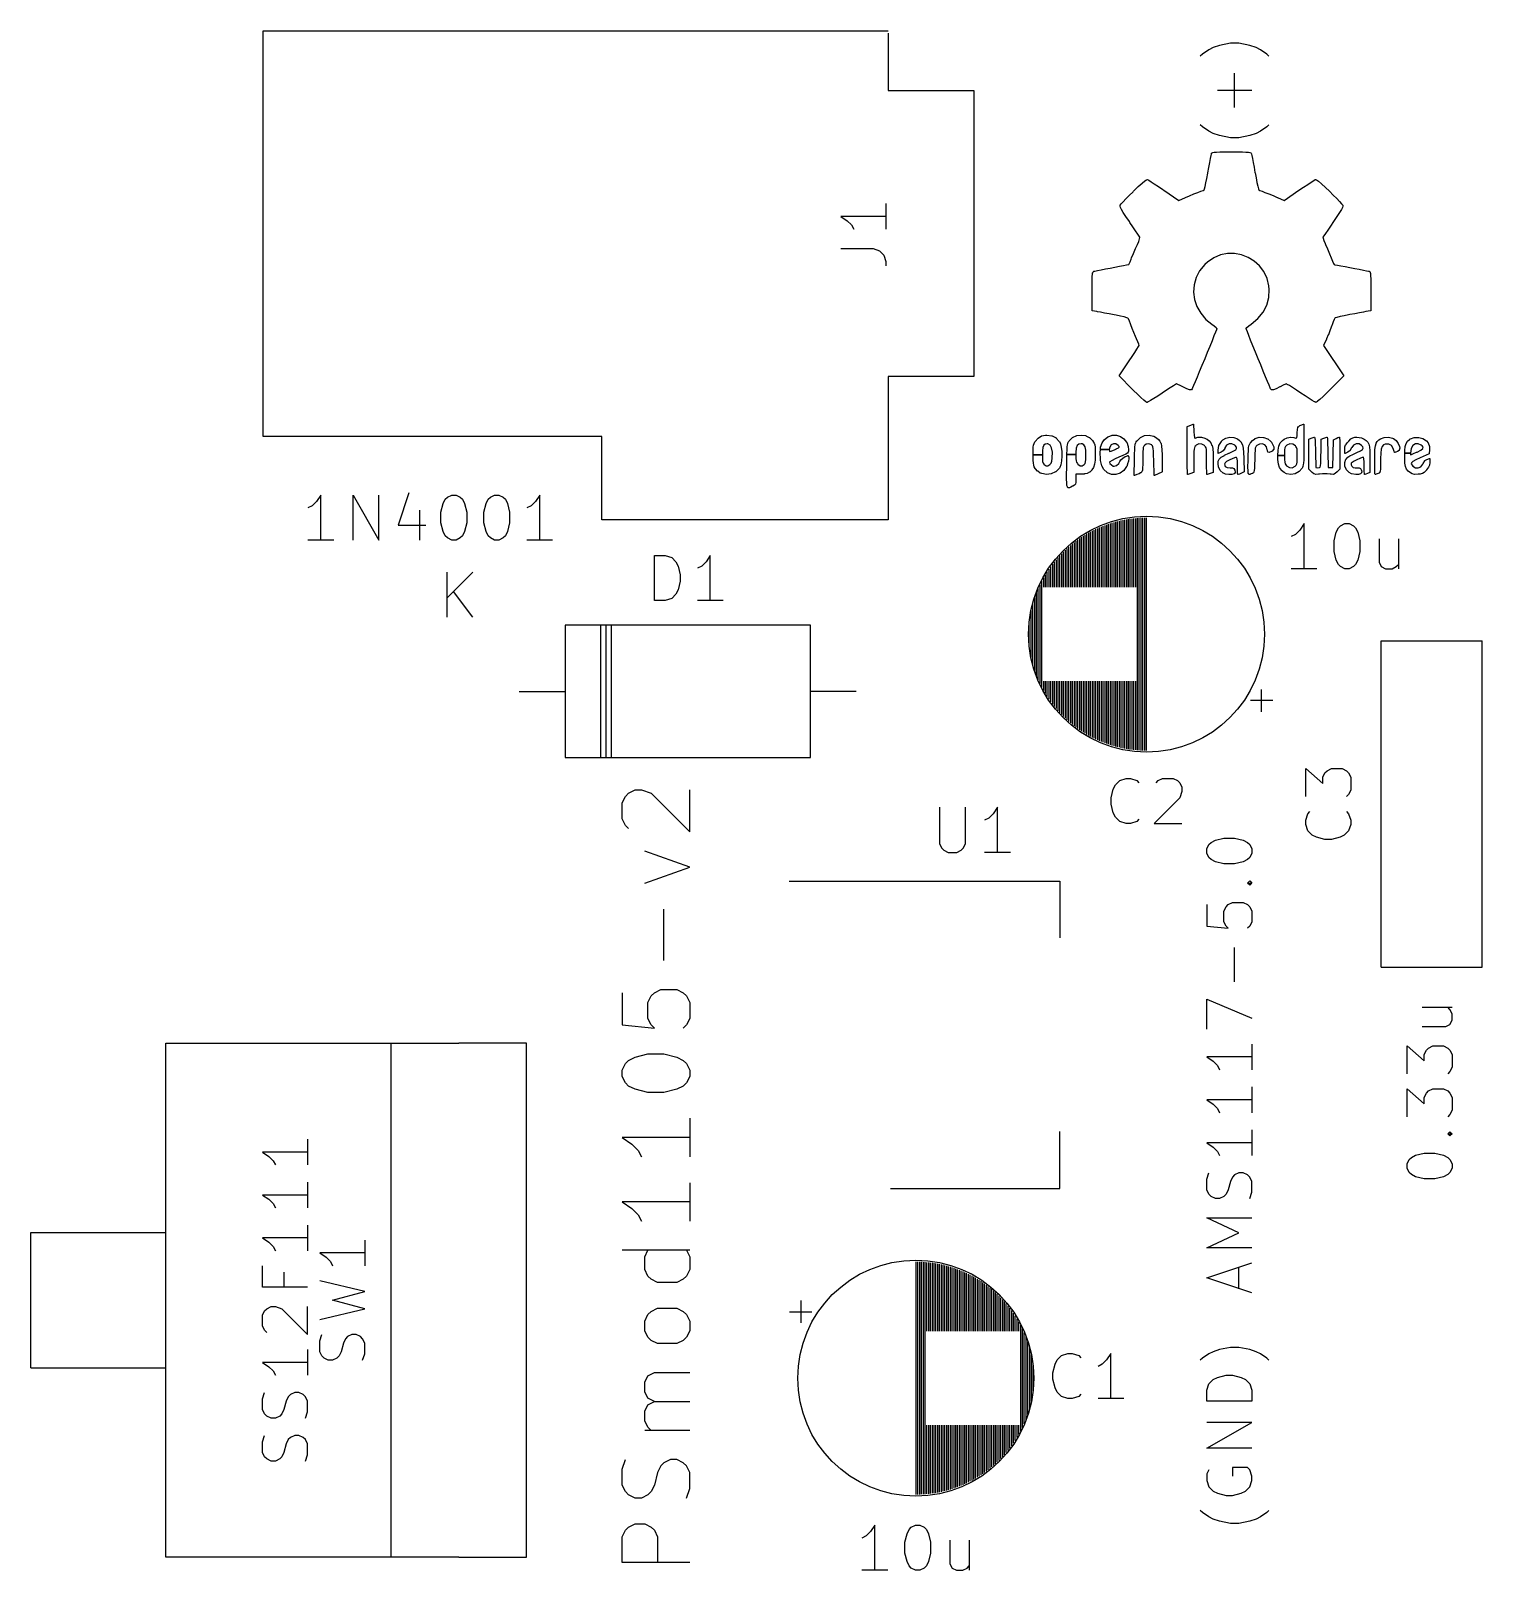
# Model space of a CAD drawing. Extents: x -4.4 to 27.8, y 0.8 to 35.
import ezdxf

# ---------------------------------------------------------------- set-up
doc = ezdxf.new("R2010")
doc.units = 0
doc.layers.add('BLACK', color=7, linetype='CONTINUOUS')

msp = doc.modelspace()

# ---------------------------------------------------------------- linework, layer by layer
at = {"layer": 'BLACK', "linetype": 'CONTINUOUS'}
for p, q in [((0.74, 25.98), (0.74, 34.98)), ((0.74, 34.98), (14.605, 34.98)), ((14.605, 34.925), (14.605, 33.655)), ((21.725, 34.5598), (21.5821, 34.4645)), ((21.8202, 34.6074), (21.725, 34.5598)), ((21.9631, 34.655), (21.8202, 34.6074)), ((22.2012, 34.7026), (21.9631, 34.655)), ((22.3917, 34.7026), (22.2012, 34.7026)), ((22.6298, 34.655), (22.3917, 34.7026)), ((22.7726, 34.6074), (22.6298, 34.655)), ((22.8679, 34.5598), (22.7726, 34.6074)), ((23.0107, 34.4645), (22.8679, 34.5598)), ((21.5821, 34.4645), (21.5345, 34.4169)), ((23.0583, 34.4169), (23.0107, 34.4645)), ((22.2964, 33.274), (22.2964, 34.036)), ((14.605, 33.655), (16.51, 33.655)), ((16.51, 33.655), (16.51, 27.305)), ((22.6774, 33.655), (21.9155, 33.655)), ((21.5821, 32.8455), (21.5345, 32.8931)), ((21.725, 32.7502), (21.5821, 32.8455)), ((23.0107, 32.8455), (22.8679, 32.7502)), ((23.0583, 32.8931), (23.0107, 32.8455)), ((21.8202, 32.7026), (21.725, 32.7502)), ((21.9631, 32.655), (21.8202, 32.7026)), ((22.2012, 32.6074), (21.9631, 32.655)), ((22.3917, 32.6074), (22.2012, 32.6074)), ((22.6298, 32.655), (22.3917, 32.6074)), ((22.7726, 32.7026), (22.6298, 32.655)), ((22.8679, 32.7502), (22.7726, 32.7026)), ((21.7437, 32.0554), (21.7608, 32.145)), ((21.7608, 32.145), (21.7734, 32.2101)), ((21.7608, 32.145), (21.7608, 32.145)), ((21.7608, 32.145), (21.7608, 32.145)), ((21.7734, 32.2102), (21.7804, 32.2438)), ((21.7734, 32.2101), (21.7734, 32.2102)), ((21.7734, 32.2101), (21.7734, 32.2101)), ((21.7804, 32.244), (21.7805, 32.2445)), ((21.7804, 32.2439), (21.7804, 32.244)), ((21.7804, 32.2438), (21.7804, 32.2439)), ((21.7805, 32.2445), (21.7806, 32.2446)), ((21.7806, 32.2448), (21.7848, 32.2591)), ((21.7806, 32.2446), (21.7806, 32.2448)), ((21.7848, 32.2591), (21.7853, 32.2599)), ((21.7853, 32.2599), (21.7857, 32.2607)), ((21.7857, 32.2607), (21.7939, 32.2715)), ((21.7939, 32.2715), (21.7941, 32.2717)), ((21.7941, 32.2717), (21.7942, 32.2719)), ((21.7942, 32.2719), (21.7948, 32.2723)), ((21.7948, 32.2723), (21.7954, 32.2728)), ((21.7954, 32.2728), (21.7956, 32.2729)), ((21.7956, 32.2729), (21.7958, 32.273)), ((21.7958, 32.273), (21.813, 32.2808)), ((21.813, 32.2808), (21.8136, 32.281)), ((21.8136, 32.281), (21.8142, 32.2812)), ((21.8142, 32.2812), (21.8452, 32.2865)), ((21.8452, 32.2865), (21.8455, 32.2865)), ((21.8455, 32.2865), (21.8457, 32.2866)), ((21.8457, 32.2866), (21.8956, 32.2898)), ((21.8956, 32.2898), (21.8957, 32.2898)), ((21.8957, 32.2898), (21.8958, 32.2898)), ((21.8958, 32.2898), (21.9693, 32.2915)), ((21.9693, 32.2915), (21.9693, 32.2915)), ((21.9693, 32.2915), (21.9694, 32.2915)), ((21.9694, 32.2915), (22.0716, 32.2922)), ((22.0716, 32.2922), (22.2074, 32.2923)), ((22.0716, 32.2922), (22.0716, 32.2922)), ((22.0716, 32.2922), (22.0716, 32.2922)), ((22.2074, 32.2923), (22.2074, 32.2923)), ((22.2074, 32.2923), (22.225, 32.2923)), ((22.225, 32.2923), (22.225, 32.2923)), ((22.225, 32.2923), (22.3649, 32.2922)), ((22.3649, 32.2922), (22.3649, 32.2922)), ((22.3649, 32.2922), (22.3649, 32.2922)), ((22.3649, 32.2922), (22.4706, 32.2916)), ((22.4706, 32.2916), (22.4707, 32.2916)), ((22.4707, 32.2916), (22.4707, 32.2916)), ((22.4707, 32.2916), (22.5472, 32.2901)), ((22.5472, 32.2901), (22.5473, 32.2901)), ((22.5473, 32.2901), (22.5474, 32.2901)), ((22.5474, 32.2901), (22.5997, 32.287)), ((22.5997, 32.287), (22.5999, 32.287)), ((22.5999, 32.287), (22.6001, 32.287)), ((22.6001, 32.287), (22.633, 32.2819)), ((22.633, 32.2819), (22.6336, 32.2817)), ((22.6336, 32.2817), (22.6341, 32.2816)), ((22.6341, 32.2816), (22.6526, 32.2741)), ((22.6526, 32.2741), (22.6528, 32.274)), ((22.6528, 32.274), (22.653, 32.274)), ((22.653, 32.274), (22.6536, 32.2735)), ((22.6536, 32.2735), (22.6542, 32.2731)), ((22.6542, 32.2731), (22.6544, 32.2729)), ((22.6544, 32.2729), (22.6545, 32.2728)), ((22.6545, 32.2728), (22.6635, 32.2623)), ((22.6635, 32.2623), (22.6635, 32.2623)), ((22.6635, 32.2623), (22.6635, 32.2623)), ((22.6635, 32.2623), (22.664, 32.2615)), ((22.664, 32.2615), (22.6645, 32.2606)), ((22.6645, 32.2606), (22.6645, 32.2606)), ((22.6645, 32.2606), (22.6645, 32.2606)), ((22.6645, 32.2606), (22.6689, 32.2467)), ((22.6689, 32.2467), (22.6689, 32.2465)), ((22.6689, 32.2465), (22.669, 32.2463)), ((22.669, 32.2463), (22.6695, 32.2445)), ((22.6695, 32.2445), (22.6695, 32.2444)), ((22.6695, 32.2444), (22.6695, 32.2444)), ((22.6695, 32.2444), (22.6762, 32.2119)), ((22.6762, 32.2119), (22.6762, 32.2118)), ((22.6762, 32.2118), (22.6762, 32.2118)), ((22.6762, 32.2118), (22.6887, 32.1477)), ((22.6887, 32.1477), (22.6887, 32.1477)), ((22.6887, 32.1477), (22.6887, 32.1477)), ((22.6887, 32.1477), (22.7056, 32.0588)), ((21.678, 31.7053), (21.6999, 31.8201)), ((21.6999, 31.8201), (21.7017, 31.8297)), ((21.7017, 31.8297), (21.7236, 31.948)), ((21.7017, 31.8297), (21.7017, 31.8297)), ((21.7236, 31.948), (21.7437, 32.0554)), ((21.7236, 31.948), (21.7236, 31.948)), ((21.7236, 31.948), (21.7236, 31.948)), ((21.7437, 32.0554), (21.7437, 32.0554)), ((21.7437, 32.0554), (21.7437, 32.0554)), ((22.7056, 32.0588), (22.7056, 32.0588)), ((22.7056, 32.0588), (22.7056, 32.0588)), ((22.7056, 32.0588), (22.7257, 31.9519)), ((22.7257, 31.9519), (22.7257, 31.9519)), ((22.7257, 31.9519), (22.7257, 31.9519)), ((22.7257, 31.9519), (22.7476, 31.8339)), ((22.7476, 31.8339), (22.7476, 31.8339)), ((22.7476, 31.8339), (22.7476, 31.8339)), ((22.7476, 31.8339), (22.7483, 31.8297)), ((22.7483, 31.8297), (22.7703, 31.7141)), ((20.051, 31.4187), (20.1583, 31.5226)), ((20.1583, 31.5226), (20.1584, 31.5226)), ((20.1584, 31.5227), (20.2412, 31.599)), ((20.1584, 31.5226), (20.1584, 31.5227)), ((20.2412, 31.599), (20.2413, 31.5991)), ((20.2413, 31.5991), (20.2414, 31.5992)), ((20.2414, 31.5992), (20.3014, 31.6493)), ((20.3014, 31.6493), (20.3017, 31.6494)), ((20.3017, 31.6494), (20.3019, 31.6496)), ((20.3019, 31.6496), (20.3407, 31.6749)), ((20.3407, 31.6749), (20.3417, 31.6753)), ((20.3417, 31.6753), (20.3425, 31.6756)), ((20.3425, 31.6756), (20.3596, 31.6789)), ((20.3596, 31.6789), (20.3604, 31.6789)), ((20.3604, 31.6789), (20.3611, 31.679)), ((20.3611, 31.679), (20.3613, 31.6789)), ((20.3613, 31.6789), (20.3615, 31.6789)), ((20.3615, 31.6789), (20.3623, 31.6786)), ((20.3623, 31.6786), (20.363, 31.6783)), ((20.363, 31.6783), (20.388, 31.6641)), ((20.388, 31.6641), (20.388, 31.664)), ((20.388, 31.664), (20.3882, 31.664)), ((20.3882, 31.664), (20.4399, 31.6311)), ((20.4399, 31.6311), (20.44, 31.631)), ((20.44, 31.631), (20.44, 31.631)), ((20.44, 31.631), (20.5133, 31.583)), ((20.5133, 31.583), (20.5133, 31.583)), ((20.5133, 31.583), (20.5133, 31.583)), ((20.5133, 31.583), (20.6027, 31.5233)), ((20.6027, 31.5233), (20.6027, 31.5233)), ((20.6027, 31.5233), (20.6027, 31.5233)), ((20.6027, 31.5233), (20.7029, 31.4555)), ((20.7029, 31.4555), (20.7029, 31.4554)), ((20.7029, 31.4554), (20.7029, 31.4554)), ((20.7029, 31.4554), (20.7263, 31.4395)), ((20.7263, 31.4395), (20.7263, 31.4395)), ((20.7263, 31.4395), (20.7263, 31.4395)), ((20.7263, 31.4395), (21.0561, 31.2143)), ((21.5466, 31.4181), (21.5971, 31.4384)), ((21.5971, 31.4384), (21.6198, 31.4497)), ((21.6198, 31.4497), (21.6269, 31.4697)), ((21.6269, 31.4697), (21.6402, 31.5239)), ((21.6402, 31.5239), (21.6577, 31.6045)), ((21.6577, 31.6045), (21.678, 31.7053)), ((22.7703, 31.7141), (22.7908, 31.612)), ((22.7908, 31.612), (22.8085, 31.5295)), ((22.8085, 31.5295), (22.8222, 31.4729)), ((22.8222, 31.4729), (22.8299, 31.4498)), ((22.8299, 31.4498), (22.8527, 31.4385)), ((22.8527, 31.4385), (22.9031, 31.4182)), ((23.3939, 31.2143), (23.7237, 31.4395)), ((23.7237, 31.4395), (23.8256, 31.5086)), ((23.7237, 31.4395), (23.7237, 31.4395)), ((23.7237, 31.4395), (23.7237, 31.4395)), ((23.8256, 31.5086), (23.9179, 31.5705)), ((23.8256, 31.5086), (23.8256, 31.5086)), ((23.8256, 31.5086), (23.8256, 31.5086)), ((23.9179, 31.5705), (23.9953, 31.6214)), ((23.9179, 31.5705), (23.9179, 31.5705)), ((23.9179, 31.5705), (23.9179, 31.5705)), ((23.9953, 31.6215), (24.0524, 31.6581)), ((23.9953, 31.6214), (23.9953, 31.6215)), ((23.9953, 31.6215), (23.9953, 31.6215)), ((24.0524, 31.6581), (24.0525, 31.6582)), ((24.0524, 31.6581), (24.0524, 31.6581)), ((24.0525, 31.6582), (24.0839, 31.6769)), ((24.0839, 31.6769), (24.0842, 31.677)), ((24.0842, 31.677), (24.0844, 31.6771)), ((24.0844, 31.6771), (24.0874, 31.6785)), ((24.0874, 31.6785), (24.0881, 31.6787)), ((24.0881, 31.6787), (24.0888, 31.679)), ((24.0888, 31.679), (24.0891, 31.6789)), ((24.0891, 31.6789), (24.0893, 31.679)), ((24.0893, 31.679), (24.09, 31.6789)), ((24.09, 31.6789), (24.0908, 31.6788)), ((24.0908, 31.6788), (24.1136, 31.6726)), ((24.1136, 31.6726), (24.1144, 31.6723)), ((24.1144, 31.6723), (24.1152, 31.6719)), ((24.1152, 31.6719), (24.1578, 31.6421)), ((24.1578, 31.6421), (24.158, 31.6419)), ((24.158, 31.6419), (24.1582, 31.6418)), ((24.1582, 31.6418), (24.2224, 31.5869)), ((24.2224, 31.5869), (24.2224, 31.5868)), ((24.2224, 31.5868), (24.2225, 31.5867)), ((24.2225, 31.5867), (24.3098, 31.5053)), ((24.3098, 31.5053), (24.3099, 31.5053)), ((24.3099, 31.5053), (24.3099, 31.5053)), ((24.3099, 31.5053), (24.399, 31.4187)), ((14.5574, 31.1467), (14.5574, 30.5752)), ((19.753, 31.0919), (19.7555, 31.1102)), ((19.753, 31.0918), (19.753, 31.0919)), ((19.753, 31.0917), (19.753, 31.0918)), ((19.7531, 31.0908), (19.753, 31.0917)), ((19.7532, 31.09), (19.7531, 31.0908)), ((19.7532, 31.0899), (19.7532, 31.09)), ((19.7532, 31.0898), (19.7532, 31.0899)), ((19.7623, 31.0601), (19.7532, 31.0898)), ((19.7555, 31.1102), (19.7557, 31.1107)), ((19.7557, 31.111), (19.7559, 31.1114)), ((19.7557, 31.1107), (19.7557, 31.111)), ((19.7559, 31.1114), (19.7561, 31.1119)), ((19.7561, 31.112), (19.7564, 31.1124)), ((19.7561, 31.1119), (19.7561, 31.112)), ((19.7564, 31.1124), (19.7566, 31.1128)), ((19.7566, 31.1128), (19.7759, 31.1368)), ((19.7759, 31.1368), (19.7761, 31.1369)), ((19.7761, 31.137), (19.8189, 31.1834)), ((19.7761, 31.1369), (19.7761, 31.137)), ((19.8189, 31.1835), (19.8804, 31.2475)), ((19.8189, 31.1834), (19.8189, 31.1835)), ((19.8189, 31.1835), (19.8189, 31.1835)), ((19.8804, 31.2475), (19.8805, 31.2475)), ((19.8805, 31.2476), (19.9561, 31.3244)), ((19.8805, 31.2475), (19.8805, 31.2476)), ((19.9561, 31.3244), (19.9562, 31.3244)), ((19.9562, 31.3244), (20.0413, 31.4092)), ((19.9562, 31.3244), (19.9562, 31.3244)), ((20.0413, 31.4092), (20.0413, 31.4092)), ((20.0413, 31.4092), (20.0414, 31.4092)), ((20.0414, 31.4092), (20.051, 31.4186)), ((20.051, 31.4186), (20.051, 31.4187)), ((20.051, 31.4187), (20.051, 31.4187)), ((21.0561, 31.2143), (21.2035, 31.2812)), ((21.2035, 31.2812), (21.2035, 31.2812)), ((21.2035, 31.2812), (21.2036, 31.2812)), ((21.2036, 31.2812), (21.2948, 31.3209)), ((21.2948, 31.3209), (21.2948, 31.3209)), ((21.2948, 31.3209), (21.2949, 31.3209)), ((21.2949, 31.3209), (21.3928, 31.3608)), ((21.3928, 31.3608), (21.3928, 31.3609)), ((21.3928, 31.3609), (21.3929, 31.3609)), ((21.3929, 31.3609), (21.4771, 31.3927)), ((21.4771, 31.3927), (21.4771, 31.3927)), ((21.4771, 31.3927), (21.4772, 31.3927)), ((21.4772, 31.3927), (21.4809, 31.394)), ((21.4809, 31.394), (21.5466, 31.4181)), ((21.4809, 31.394), (21.4809, 31.394)), ((22.9031, 31.4182), (22.9688, 31.3942)), ((22.9688, 31.3942), (22.9688, 31.3942)), ((22.9688, 31.3942), (22.9691, 31.394)), ((22.9691, 31.394), (22.9692, 31.394)), ((22.9692, 31.394), (22.9692, 31.394)), ((22.9692, 31.394), (23.0521, 31.3629)), ((23.0521, 31.3629), (23.0521, 31.3628)), ((23.0521, 31.3628), (23.0522, 31.3628)), ((23.0522, 31.3628), (23.1499, 31.3231)), ((23.1499, 31.3231), (23.1499, 31.3231)), ((23.1499, 31.3231), (23.15, 31.3231)), ((23.15, 31.3231), (23.2421, 31.2832)), ((23.2421, 31.2832), (23.2421, 31.2832)), ((23.2421, 31.2832), (23.2421, 31.2832)), ((23.2421, 31.2832), (23.2465, 31.2812)), ((23.2465, 31.2812), (23.2465, 31.2812)), ((23.2465, 31.2812), (23.2465, 31.2812)), ((23.2465, 31.2812), (23.3939, 31.2143)), ((24.399, 31.4187), (24.399, 31.4186)), ((24.399, 31.4186), (24.3991, 31.4186)), ((24.3991, 31.4186), (24.485, 31.3333)), ((24.485, 31.3333), (24.485, 31.3333)), ((24.485, 31.3333), (24.485, 31.3333)), ((24.485, 31.3333), (24.5619, 31.2554)), ((24.5619, 31.2554), (24.5619, 31.2554)), ((24.5619, 31.2554), (24.5619, 31.2554)), ((24.5619, 31.2554), (24.6252, 31.1898)), ((24.6252, 31.1898), (24.6252, 31.1897)), ((24.6252, 31.1897), (24.6252, 31.1897)), ((24.6252, 31.1897), (24.6702, 31.1412)), ((24.6702, 31.1412), (24.6703, 31.1411)), ((24.6703, 31.1411), (24.6704, 31.141)), ((24.6704, 31.141), (24.6924, 31.1144)), ((24.6966, 31.0901), (24.6874, 31.0602)), ((24.6924, 31.1144), (24.6926, 31.114)), ((24.6926, 31.114), (24.6929, 31.1137)), ((24.6929, 31.1137), (24.6937, 31.1124)), ((24.6937, 31.1124), (24.6937, 31.1123)), ((24.6937, 31.1123), (24.6937, 31.1123)), ((24.6937, 31.1123), (24.694, 31.1114)), ((24.694, 31.1114), (24.6943, 31.1105)), ((24.6943, 31.1105), (24.6943, 31.1105)), ((24.6943, 31.1105), (24.6944, 31.1105)), ((24.6944, 31.1105), (24.6968, 31.0922)), ((24.6967, 31.0903), (24.6966, 31.0902)), ((24.6966, 31.0902), (24.6966, 31.0901)), ((24.6968, 31.092), (24.6967, 31.0911)), ((24.6967, 31.0911), (24.6967, 31.0903)), ((24.6968, 31.0922), (24.6968, 31.0921)), ((24.6968, 31.0921), (24.6968, 31.092)), ((14.5574, 30.861), (13.5574, 30.861)), ((13.5574, 30.861), (13.7002, 30.7657)), ((13.7002, 30.7657), (13.7955, 30.6705)), ((19.7625, 31.0597), (19.7623, 31.0601)), ((19.7626, 31.0593), (19.7625, 31.0597)), ((19.7854, 31.0143), (19.7626, 31.0593)), ((19.7855, 31.0141), (19.7854, 31.0143)), ((19.7856, 31.0139), (19.7855, 31.0141)), ((19.8245, 30.9494), (19.7856, 31.0139)), ((19.8246, 30.9493), (19.8245, 30.9494)), ((19.8246, 30.9492), (19.8246, 30.9493)), ((19.8819, 30.8611), (19.8246, 30.9492)), ((19.9598, 30.7454), (19.8819, 30.8611)), ((19.8819, 30.8611), (19.8819, 30.8611)), ((19.8819, 30.8611), (19.8819, 30.8611)), ((24.5668, 30.8597), (24.4899, 30.7456)), ((24.5669, 30.8598), (24.5668, 30.8598)), ((24.5668, 30.8598), (24.5668, 30.8597)), ((24.6245, 30.9485), (24.5669, 30.8598)), ((24.6246, 30.9486), (24.6245, 30.9485)), ((24.6639, 31.0137), (24.6246, 30.9486)), ((24.6246, 30.9486), (24.6246, 30.9486)), ((24.664, 31.014), (24.6639, 31.0139)), ((24.6639, 31.0139), (24.6639, 31.0137)), ((24.6871, 31.0594), (24.664, 31.014)), ((24.6872, 31.0599), (24.6871, 31.0594)), ((24.6874, 31.0602), (24.6872, 31.0599)), ((13.7955, 30.6705), (13.8431, 30.5752)), ((19.9731, 30.7258), (19.9598, 30.7454)), ((19.9598, 30.7454), (19.9598, 30.7454)), ((19.9598, 30.7454), (19.9598, 30.7454)), ((20.0402, 30.6269), (19.9731, 30.7258)), ((20.0994, 30.5394), (20.0402, 30.6269)), ((20.1473, 30.4684), (20.0994, 30.5394)), ((20.0994, 30.5394), (20.0994, 30.5394)), ((20.1801, 30.4193), (20.1473, 30.4684)), ((20.194, 30.3979), (20.1801, 30.4193)), ((24.2746, 30.4267), (24.2565, 30.3991)), ((24.3105, 30.4804), (24.2746, 30.4267)), ((24.3607, 30.5549), (24.3105, 30.4804)), ((24.3105, 30.4804), (24.3105, 30.4804)), ((24.4217, 30.645), (24.3607, 30.5549)), ((24.4899, 30.7455), (24.4217, 30.645)), ((24.4899, 30.7456), (24.4899, 30.7455)), ((24.4899, 30.7455), (24.4899, 30.7455)), ((13.5574, 30.1467), (14.2717, 30.1467)), ((14.2717, 30.1467), (14.4145, 30.099)), ((14.4145, 30.099), (14.5098, 30.0038)), ((20.0491, 30.0373), (20.0956, 30.145)), ((20.0956, 30.1451), (20.1373, 30.2359)), ((20.0956, 30.145), (20.0956, 30.1451)), ((20.0956, 30.1451), (20.0956, 30.1451)), ((20.1373, 30.2359), (20.1679, 30.3051)), ((20.1373, 30.2359), (20.1373, 30.2359)), ((20.1679, 30.3051), (20.1881, 30.3616)), ((20.1881, 30.3616), (20.1947, 30.3951)), ((20.1947, 30.3951), (20.194, 30.3979)), ((24.2565, 30.3991), (24.2563, 30.3987)), ((24.2563, 30.3987), (24.2583, 30.3744)), ((24.2583, 30.3744), (24.2748, 30.3237)), ((24.2748, 30.3237), (24.3027, 30.2572)), ((24.3027, 30.2572), (24.3126, 30.2359)), ((24.3126, 30.2359), (24.3127, 30.2359)), ((24.3127, 30.2359), (24.3127, 30.2359)), ((24.3127, 30.2359), (24.3562, 30.1409)), ((24.3562, 30.1409), (24.3562, 30.1409)), ((24.3562, 30.1409), (24.3563, 30.1408)), ((24.3563, 30.1408), (24.4027, 30.033)), ((14.5098, 30.0038), (14.5574, 29.861)), ((14.5574, 29.861), (14.5574, 29.7657)), ((19.5326, 29.7143), (19.6393, 29.7346)), ((19.6393, 29.7346), (19.7407, 29.7537)), ((19.6393, 29.7346), (19.6393, 29.7346)), ((19.6393, 29.7346), (19.6393, 29.7346)), ((19.7407, 29.7537), (19.8296, 29.7702)), ((19.7407, 29.7537), (19.7407, 29.7537)), ((19.7407, 29.7537), (19.7407, 29.7537)), ((19.8296, 29.7702), (19.8987, 29.7828)), ((19.8296, 29.7702), (19.8296, 29.7702)), ((19.8296, 29.7702), (19.8296, 29.7702)), ((19.8987, 29.7828), (19.8988, 29.7828)), ((19.8988, 29.7828), (19.941, 29.7901)), ((19.8988, 29.7828), (19.8988, 29.7828)), ((19.941, 29.7901), (19.9411, 29.79)), ((19.9411, 29.79), (19.9412, 29.7901)), ((19.9412, 29.7901), (19.948, 29.791)), ((19.948, 29.791), (19.9553, 29.8053)), ((19.9553, 29.8053), (19.974, 29.85)), ((19.974, 29.85), (19.9997, 29.9144)), ((19.9997, 29.9144), (20.0095, 29.9396)), ((20.0095, 29.9397), (20.049, 30.0372)), ((20.0095, 29.9396), (20.0095, 29.9397)), ((20.0095, 29.9396), (20.0095, 29.9396)), ((20.049, 30.0372), (20.0491, 30.0373)), ((20.049, 30.0372), (20.049, 30.0372)), ((21.6314, 29.794), (21.5184, 29.6557)), ((21.6901, 29.8476), (21.6314, 29.794)), ((21.8313, 29.9428), (21.6901, 29.8476)), ((21.9822, 30.0048), (21.8313, 29.9428)), ((22.1386, 30.0352), (21.9822, 30.0048)), ((22.2961, 30.0354), (22.1386, 30.0352)), ((22.4502, 30.0069), (22.2961, 30.0354)), ((22.5966, 29.9513), (22.4502, 30.0069)), ((22.7307, 29.8699), (22.5966, 29.9513)), ((22.8483, 29.7643), (22.7307, 29.8699)), ((22.9448, 29.6359), (22.8483, 29.7643)), ((24.4027, 30.033), (24.4027, 30.033)), ((24.4027, 30.033), (24.4028, 30.0329)), ((24.4028, 30.0329), (24.4405, 29.9397)), ((24.4405, 29.9397), (24.4405, 29.9397)), ((24.4405, 29.9397), (24.4405, 29.9396)), ((24.4405, 29.9396), (24.4677, 29.8704)), ((24.4677, 29.8704), (24.4893, 29.818)), ((24.4893, 29.818), (24.5015, 29.791)), ((24.5015, 29.791), (24.5015, 29.791)), ((24.5015, 29.791), (24.5224, 29.7878)), ((24.5224, 29.7878), (24.5225, 29.7878)), ((24.5225, 29.7878), (24.5225, 29.7878)), ((24.5225, 29.7878), (24.5767, 29.7782)), ((24.5767, 29.7782), (24.5767, 29.7782)), ((24.5767, 29.7782), (24.5767, 29.7782)), ((24.5767, 29.7782), (24.6548, 29.7638)), ((24.6548, 29.7638), (24.6548, 29.7638)), ((24.6548, 29.7638), (24.6548, 29.7638)), ((24.6548, 29.7638), (24.7496, 29.7461)), ((24.7496, 29.7461), (24.7496, 29.7461)), ((24.7496, 29.7461), (24.7496, 29.7461)), ((24.7496, 29.7461), (24.8541, 29.7264)), ((24.8541, 29.7264), (24.8541, 29.7264)), ((24.8541, 29.7264), (24.8541, 29.7264)), ((24.8541, 29.7264), (24.9609, 29.706)), ((19.1332, 29.3408), (19.1341, 29.4471)), ((19.1341, 29.4472), (19.1361, 29.5241)), ((19.1341, 29.4471), (19.1341, 29.4472)), ((19.1341, 29.4471), (19.1341, 29.4471)), ((19.1361, 29.5241), (19.1362, 29.5242)), ((19.1362, 29.5243), (19.1397, 29.5769)), ((19.1362, 29.5242), (19.1362, 29.5243)), ((19.1397, 29.5773), (19.1451, 29.6104)), ((19.1397, 29.5771), (19.1397, 29.5773)), ((19.1397, 29.5769), (19.1397, 29.5771)), ((19.1451, 29.6104), (19.1453, 29.6109)), ((19.1453, 29.6109), (19.1454, 29.6115)), ((19.1454, 29.6115), (19.153, 29.6299)), ((19.153, 29.6299), (19.1532, 29.63)), ((19.1532, 29.6303), (19.1537, 29.6309)), ((19.1532, 29.63), (19.1532, 29.6303)), ((19.1537, 29.6309), (19.1541, 29.6315)), ((19.1541, 29.6315), (19.1543, 29.6316)), ((19.1543, 29.6316), (19.1544, 29.6318)), ((19.1544, 29.6318), (19.1647, 29.6404)), ((19.1647, 29.6404), (19.1654, 29.6408)), ((19.1654, 29.6408), (19.1661, 29.6413)), ((19.1661, 29.6413), (19.1703, 29.6429)), ((19.1703, 29.6429), (19.1707, 29.6429)), ((19.1707, 29.6429), (19.171, 29.6431)), ((19.171, 29.6431), (19.1964, 29.6488)), ((19.1964, 29.6488), (19.1964, 29.6488)), ((19.1964, 29.6488), (19.1965, 29.6488)), ((19.1965, 29.6488), (19.2525, 29.6601)), ((19.2525, 29.6601), (19.332, 29.6757)), ((19.2525, 29.6601), (19.2525, 29.6601)), ((19.2525, 29.6601), (19.2525, 29.6601)), ((19.332, 29.6757), (19.4278, 29.6943)), ((19.332, 29.6757), (19.332, 29.6757)), ((19.332, 29.6757), (19.332, 29.6757)), ((19.4278, 29.6943), (19.5326, 29.7143)), ((19.4278, 29.6943), (19.4278, 29.6943)), ((19.4278, 29.6943), (19.4278, 29.6943)), ((19.5326, 29.7143), (19.5326, 29.7143)), ((19.5326, 29.7143), (19.5326, 29.7143)), ((21.4398, 29.5048), (21.3949, 29.3455)), ((21.5184, 29.6557), (21.4398, 29.5048)), ((23.0159, 29.4863), (22.9448, 29.6359)), ((23.0573, 29.3166), (23.0159, 29.4863)), ((24.9609, 29.706), (24.9609, 29.706)), ((24.9609, 29.706), (24.9609, 29.706)), ((24.9609, 29.706), (25.0629, 29.6864)), ((25.0629, 29.6864), (25.0629, 29.6864)), ((25.0629, 29.6864), (25.0629, 29.6864)), ((25.0629, 29.6864), (25.1528, 29.6689)), ((25.1528, 29.6689), (25.1529, 29.6689)), ((25.1529, 29.6689), (25.1529, 29.6689)), ((25.1529, 29.6689), (25.2236, 29.6549)), ((25.2236, 29.6549), (25.2236, 29.6549)), ((25.2236, 29.6549), (25.2237, 29.6549)), ((25.2237, 29.6549), (25.268, 29.6457)), ((25.268, 29.6457), (25.2681, 29.6457)), ((25.2681, 29.6457), (25.2682, 29.6457)), ((25.2682, 29.6457), (25.279, 29.6431)), ((25.279, 29.6431), (25.2797, 29.6428)), ((25.2797, 29.6428), (25.2804, 29.6425)), ((25.2804, 29.6425), (25.2916, 29.6361)), ((25.2916, 29.6361), (25.2918, 29.6359)), ((25.2918, 29.6359), (25.2921, 29.6358)), ((25.2921, 29.6358), (25.2926, 29.6353)), ((25.2926, 29.6353), (25.2931, 29.6348)), ((25.2931, 29.6348), (25.2932, 29.6346)), ((25.2932, 29.6346), (25.2934, 29.6343)), ((25.2934, 29.6343), (25.3019, 29.6198)), ((25.3019, 29.6198), (25.3022, 29.6191)), ((25.3022, 29.6191), (25.3025, 29.6184)), ((25.3025, 29.6184), (25.3086, 29.591)), ((25.3086, 29.591), (25.3086, 29.5906)), ((25.3086, 29.5906), (25.3087, 29.5903)), ((25.3087, 29.5903), (25.3128, 29.545)), ((25.3128, 29.545), (25.3128, 29.5449)), ((25.3128, 29.5449), (25.3128, 29.5448)), ((25.3128, 29.5448), (25.3153, 29.4768)), ((25.3153, 29.4768), (25.3153, 29.4767)), ((25.3153, 29.4767), (25.3153, 29.4766)), ((25.3153, 29.4766), (25.3166, 29.381)), ((25.3166, 29.381), (25.3166, 29.381)), ((25.3166, 29.381), (25.3166, 29.381)), ((25.3166, 29.381), (25.3171, 29.2528)), ((19.1329, 29.2003), (19.1332, 29.3408)), ((19.1329, 28.7732), (19.1329, 29.2003)), ((19.1329, 29.2003), (19.1329, 29.2003)), ((19.1329, 29.2003), (19.1329, 29.2003)), ((19.1332, 29.3408), (19.1332, 29.3408)), ((19.1332, 29.3408), (19.1332, 29.3408)), ((21.3949, 29.3455), (21.3833, 29.1821)), ((21.3833, 29.1821), (21.4045, 29.0192)), ((23.0074, 28.8902), (23.0544, 29.0581)), ((23.0544, 29.0581), (23.0648, 29.2352)), ((23.0648, 29.2352), (23.0573, 29.3166)), ((25.3171, 29.2528), (25.3171, 29.2528)), ((25.3171, 29.2528), (25.3171, 29.2528)), ((25.3171, 29.2528), (25.3171, 29.2003)), ((25.3171, 29.2003), (25.3171, 28.7732)), ((19.133, 28.7727), (19.1329, 28.7732)), ((19.133, 28.7722), (19.133, 28.7727)), ((19.1332, 28.7717), (19.133, 28.7722)), ((19.1333, 28.7712), (19.1332, 28.7717)), ((19.1336, 28.7708), (19.1333, 28.7712)), ((19.1338, 28.7704), (19.1336, 28.7708)), ((19.1341, 28.77), (19.1338, 28.7704)), ((19.1344, 28.7696), (19.1341, 28.77)), ((19.1348, 28.7693), (19.1344, 28.7696)), ((19.1352, 28.769), (19.1348, 28.7693)), ((19.1356, 28.7688), (19.1352, 28.769)), ((19.136, 28.7685), (19.1356, 28.7688)), ((19.1365, 28.7684), (19.136, 28.7685)), ((19.137, 28.7682), (19.1365, 28.7684)), ((19.2395, 28.748), (19.137, 28.7682)), ((19.2519, 28.7456), (19.2395, 28.748)), ((19.2395, 28.748), (19.2395, 28.748)), ((19.2395, 28.748), (19.2395, 28.748)), ((19.252, 28.7456), (19.2519, 28.7456)), ((19.3179, 28.733), (19.252, 28.7456)), ((19.252, 28.7456), (19.252, 28.7456)), ((19.409, 28.7159), (19.3179, 28.733)), ((19.3179, 28.733), (19.3179, 28.733)), ((19.3179, 28.733), (19.3179, 28.733)), ((19.515, 28.6963), (19.409, 28.7159)), ((19.409, 28.7159), (19.409, 28.7159)), ((19.409, 28.7159), (19.409, 28.7159)), ((21.4045, 29.0192), (21.4578, 28.8609)), ((21.4578, 28.8609), (21.5428, 28.7119)), ((21.5428, 28.7119), (21.6591, 28.5763)), ((22.8094, 28.5933), (22.9253, 28.7343)), ((22.9253, 28.7343), (23.0074, 28.8902)), ((24.9653, 28.7019), (24.855, 28.6815)), ((25.0682, 28.721), (24.9653, 28.7019)), ((24.9653, 28.7019), (24.9653, 28.7019)), ((24.9653, 28.7019), (24.9653, 28.7019)), ((25.1534, 28.737), (25.0682, 28.721)), ((25.0682, 28.721), (25.0682, 28.721)), ((25.0682, 28.721), (25.0682, 28.721)), ((25.2104, 28.748), (25.1534, 28.737)), ((25.1534, 28.737), (25.1534, 28.737)), ((25.1534, 28.737), (25.1534, 28.737)), ((25.2105, 28.748), (25.2104, 28.748)), ((25.313, 28.7682), (25.2105, 28.748)), ((25.2105, 28.748), (25.2105, 28.748)), ((25.3135, 28.7684), (25.313, 28.7682)), ((25.314, 28.7685), (25.3135, 28.7684)), ((25.3144, 28.7688), (25.314, 28.7685)), ((25.3148, 28.769), (25.3144, 28.7688)), ((25.3152, 28.7693), (25.3148, 28.769)), ((25.3156, 28.7696), (25.3152, 28.7693)), ((25.3159, 28.77), (25.3156, 28.7696)), ((25.3162, 28.7704), (25.3159, 28.77)), ((25.3164, 28.7708), (25.3162, 28.7704)), ((25.3167, 28.7712), (25.3164, 28.7708)), ((25.3168, 28.7717), (25.3167, 28.7712)), ((25.317, 28.7722), (25.3168, 28.7717)), ((25.3171, 28.7732), (25.317, 28.7727)), ((25.317, 28.7727), (25.317, 28.7722)), ((19.6255, 28.676), (19.515, 28.6963)), ((19.515, 28.6963), (19.515, 28.6963)), ((19.515, 28.6963), (19.515, 28.6963)), ((19.6689, 28.6678), (19.6255, 28.676)), ((19.6255, 28.676), (19.6255, 28.676)), ((19.7661, 28.6479), (19.6689, 28.6678)), ((19.8469, 28.6292), (19.7661, 28.6479)), ((19.9039, 28.6134), (19.8469, 28.6292)), ((19.9285, 28.6029), (19.9039, 28.6134)), ((19.9393, 28.5862), (19.9285, 28.6029)), ((19.9608, 28.5382), (19.9393, 28.5862)), ((19.9829, 28.4757), (19.9608, 28.5382)), ((19.9907, 28.4522), (19.9829, 28.4757)), ((19.9907, 28.4521), (19.9907, 28.4522)), ((20.0195, 28.3749), (19.9907, 28.4521)), ((19.9907, 28.4521), (19.9907, 28.4521)), ((20.0195, 28.3748), (20.0195, 28.3749)), ((20.0566, 28.2834), (20.0195, 28.3748)), ((20.0195, 28.3748), (20.0195, 28.3748)), ((21.6591, 28.5763), (21.7893, 28.47)), ((21.7893, 28.47), (21.8436, 28.4294)), ((21.8436, 28.4294), (21.8437, 28.4292)), ((21.8437, 28.4292), (21.844, 28.4291)), ((21.844, 28.4291), (21.8824, 28.394)), ((21.8824, 28.394), (21.8828, 28.3935)), ((21.8828, 28.3935), (21.8832, 28.393)), ((21.8832, 28.393), (21.897, 28.372)), ((21.8976, 28.3678), (21.8904, 28.3449)), ((21.897, 28.372), (21.8971, 28.3718)), ((21.8971, 28.3718), (21.8973, 28.3716)), ((21.8973, 28.3716), (21.8975, 28.3709)), ((21.8975, 28.3709), (21.8978, 28.3702)), ((21.8977, 28.3683), (21.8976, 28.368)), ((21.8976, 28.368), (21.8976, 28.3678)), ((21.8978, 28.3697), (21.8977, 28.369)), ((21.8977, 28.369), (21.8977, 28.3683)), ((21.8978, 28.3702), (21.8978, 28.37)), ((21.8978, 28.37), (21.8978, 28.3697)), ((22.5522, 28.3698), (22.5523, 28.37)), ((22.5522, 28.3691), (22.5522, 28.3698)), ((22.5522, 28.3684), (22.5522, 28.3691)), ((22.5523, 28.3681), (22.5522, 28.3684)), ((22.5523, 28.3703), (22.5525, 28.371)), ((22.5523, 28.37), (22.5523, 28.3703)), ((22.5524, 28.3678), (22.5523, 28.3681)), ((22.5584, 28.3484), (22.5524, 28.3678)), ((22.5525, 28.371), (22.5527, 28.3716)), ((22.5527, 28.3716), (22.5529, 28.3719)), ((22.5529, 28.3719), (22.553, 28.3721)), ((22.553, 28.3721), (22.568, 28.3944)), ((22.568, 28.3944), (22.5685, 28.3948)), ((22.5685, 28.3948), (22.5688, 28.3953)), ((22.5688, 28.3953), (22.6081, 28.4307)), ((22.6081, 28.4307), (22.6083, 28.4308)), ((22.6083, 28.4308), (22.6084, 28.431)), ((22.6084, 28.431), (22.6607, 28.47)), ((22.6607, 28.47), (22.8094, 28.5933)), ((24.4518, 28.4365), (24.4177, 28.3424)), ((24.4519, 28.4366), (24.4518, 28.4365)), ((24.457, 28.4518), (24.4519, 28.4366)), ((24.4519, 28.4366), (24.4519, 28.4366)), ((24.483, 28.522), (24.457, 28.4518)), ((24.5064, 28.5764), (24.483, 28.522)), ((24.522, 28.6033), (24.5064, 28.5764)), ((24.5271, 28.6063), (24.522, 28.6033)), ((24.5665, 28.6195), (24.5271, 28.6063)), ((24.6344, 28.6368), (24.5665, 28.6195)), ((24.7229, 28.6562), (24.6344, 28.6368)), ((24.8246, 28.676), (24.7229, 28.6562)), ((24.855, 28.6815), (24.8246, 28.676)), ((24.855, 28.6815), (24.855, 28.6815)), ((24.855, 28.6815), (24.855, 28.6815)), ((20.0567, 28.2833), (20.0566, 28.2834)), ((20.0566, 28.2834), (20.0566, 28.2834)), ((20.096, 28.1929), (20.0567, 28.2833)), ((20.0961, 28.1929), (20.096, 28.1929)), ((20.1171, 28.1457), (20.0961, 28.1929)), ((20.0961, 28.1929), (20.0961, 28.1929)), ((20.1471, 28.0753), (20.1171, 28.1457)), ((20.1676, 28.0227), (20.1471, 28.0753)), ((20.1748, 27.9979), (20.1676, 28.0227)), ((21.7952, 28.1018), (21.7447, 27.9771)), ((21.8374, 28.2075), (21.7952, 28.1018)), ((21.7952, 28.1018), (21.7952, 28.1018)), ((21.7952, 28.1018), (21.7952, 28.1018)), ((21.8697, 28.2898), (21.8374, 28.2075)), ((21.8374, 28.2075), (21.8374, 28.2075)), ((21.8374, 28.2075), (21.8374, 28.2075)), ((21.8903, 28.3446), (21.8697, 28.2899)), ((21.8697, 28.2899), (21.8697, 28.2898)), ((21.8697, 28.2898), (21.8697, 28.2898)), ((21.8904, 28.3449), (21.8903, 28.3447)), ((21.8903, 28.3447), (21.8903, 28.3446)), ((22.5584, 28.3483), (22.5584, 28.3484)), ((22.5585, 28.3482), (22.5584, 28.3483)), ((22.5779, 28.2962), (22.5585, 28.3482)), ((22.5779, 28.2961), (22.5779, 28.2962)), ((22.5779, 28.2962), (22.5779, 28.2962)), ((22.6091, 28.2162), (22.5779, 28.2961)), ((22.6092, 28.2162), (22.6091, 28.2162)), ((22.6092, 28.2161), (22.6092, 28.2162)), ((22.6505, 28.1125), (22.6092, 28.2161)), ((22.7003, 27.9893), (22.6505, 28.1125)), ((22.6505, 28.1125), (22.6505, 28.1125)), ((22.6505, 28.1125), (22.6505, 28.1125)), ((24.3333, 28.14), (24.2654, 27.9929)), ((24.3335, 28.1404), (24.3333, 28.14)), ((24.3336, 28.1405), (24.3335, 28.1405)), ((24.3335, 28.1405), (24.3335, 28.1404)), ((24.3751, 28.2359), (24.3336, 28.1405)), ((24.3752, 28.236), (24.3751, 28.236)), ((24.3751, 28.236), (24.3751, 28.2359)), ((24.4176, 28.3422), (24.3752, 28.236)), ((24.4177, 28.3424), (24.4176, 28.3423)), ((24.4176, 28.3423), (24.4176, 28.3422)), ((19.9535, 27.6527), (20.021, 27.7529)), ((20.021, 27.7529), (20.0803, 27.8427)), ((20.0803, 27.8427), (20.128, 27.9171)), ((20.128, 27.9171), (20.1607, 27.9707)), ((20.1607, 27.9707), (20.1748, 27.9978)), ((20.1748, 27.9978), (20.1748, 27.9979)), ((21.6315, 27.7014), (21.5696, 27.5519)), ((21.6876, 27.8375), (21.6315, 27.7014)), ((21.6315, 27.7014), (21.6315, 27.7014)), ((21.6315, 27.7014), (21.6315, 27.7014)), ((21.7447, 27.9771), (21.6876, 27.8375)), ((21.6876, 27.8375), (21.6876, 27.8375)), ((21.6876, 27.8375), (21.6876, 27.8375)), ((21.7447, 27.9771), (21.7447, 27.9771)), ((21.7447, 27.9771), (21.7447, 27.9771)), ((22.7568, 27.8509), (22.7003, 27.9893)), ((22.7003, 27.9893), (22.7003, 27.9893)), ((22.7003, 27.9893), (22.7003, 27.9893)), ((22.8184, 27.7015), (22.7568, 27.8509)), ((22.7568, 27.8509), (22.7568, 27.8509)), ((22.7568, 27.8509), (22.7568, 27.8509)), ((22.8744, 27.5661), (22.8184, 27.7015)), ((22.8184, 27.7015), (22.8184, 27.7015)), ((22.8184, 27.7015), (22.8184, 27.7015)), ((24.2654, 27.9929), (24.7186, 27.3262)), ((19.7312, 27.3264), (19.9535, 27.6527)), ((21.5123, 27.4133), (21.4613, 27.29)), ((21.5696, 27.5519), (21.5123, 27.4133)), ((21.5123, 27.4133), (21.5123, 27.4133)), ((22.9322, 27.4262), (22.8744, 27.5661)), ((22.8744, 27.5661), (22.8744, 27.5661)), ((22.9839, 27.3012), (22.9322, 27.4262)), ((16.51, 27.305), (14.605, 27.305)), ((14.605, 27.305), (14.605, 24.13)), ((19.7303, 27.3236), (19.7304, 27.3241)), ((19.7304, 27.3231), (19.7303, 27.3236)), ((19.7304, 27.3246), (19.7306, 27.325)), ((19.7304, 27.3241), (19.7304, 27.3246)), ((19.7304, 27.3227), (19.7304, 27.3231)), ((19.7306, 27.3222), (19.7304, 27.3227)), ((19.7306, 27.325), (19.7307, 27.3255)), ((19.7307, 27.3217), (19.7306, 27.3222)), ((19.7307, 27.3255), (19.731, 27.3259)), ((19.7309, 27.3213), (19.7307, 27.3217)), ((19.7311, 27.3208), (19.7309, 27.3213)), ((19.731, 27.3259), (19.7312, 27.3264)), ((19.7315, 27.3205), (19.7311, 27.3208)), ((19.7317, 27.3201), (19.7315, 27.3205)), ((20.0239, 27.0275), (19.7317, 27.3201)), ((20.0239, 27.0274), (20.0239, 27.0275)), ((20.0521, 26.9993), (20.0239, 27.0274)), ((20.0239, 27.0274), (20.0239, 27.0274)), ((20.0522, 26.9992), (20.0521, 26.9993)), ((20.0521, 26.9993), (20.0521, 26.9993)), ((20.1385, 26.915), (20.0522, 26.9992)), ((20.7803, 27.0035), (20.6852, 26.9394)), ((20.8661, 27.06), (20.7803, 27.0035)), ((20.7803, 27.0035), (20.7803, 27.0035)), ((20.936, 27.1046), (20.8661, 27.06)), ((20.9845, 27.1337), (20.936, 27.1046)), ((21.0049, 27.1435), (20.9845, 27.1337)), ((21.033, 27.1336), (21.0049, 27.1435)), ((21.0847, 27.1095), (21.033, 27.1336)), ((21.149, 27.0763), (21.0847, 27.1095)), ((21.1496, 27.076), (21.149, 27.0763)), ((21.1497, 27.076), (21.1496, 27.076)), ((21.1497, 27.0759), (21.1497, 27.076)), ((21.2352, 27.0331), (21.1497, 27.0759)), ((21.2355, 27.033), (21.2352, 27.0331)), ((21.2358, 27.0328), (21.2355, 27.033)), ((21.2944, 27.0119), (21.2358, 27.0328)), ((21.2952, 27.0118), (21.2944, 27.0119)), ((21.2961, 27.0116), (21.2952, 27.0118)), ((21.3324, 27.0116), (21.2961, 27.0116)), ((21.3325, 27.0116), (21.3324, 27.0116)), ((21.3326, 27.0116), (21.3325, 27.0116)), ((21.3334, 27.0118), (21.3326, 27.0116)), ((21.3343, 27.012), (21.3334, 27.0118)), ((21.3344, 27.012), (21.3343, 27.012)), ((21.3345, 27.012), (21.3344, 27.012)), ((21.3352, 27.0125), (21.3345, 27.012)), ((21.336, 27.013), (21.3352, 27.0125)), ((21.3361, 27.0131), (21.336, 27.0131)), ((21.336, 27.0131), (21.336, 27.013)), ((21.3548, 27.0329), (21.3361, 27.0131)), ((21.3553, 27.0337), (21.3548, 27.0329)), ((21.3559, 27.0345), (21.3553, 27.0337)), ((21.3638, 27.0539), (21.3559, 27.0345)), ((21.3853, 27.106), (21.3638, 27.0539)), ((21.4183, 27.1861), (21.3853, 27.106)), ((21.4613, 27.29), (21.4183, 27.1861)), ((21.4183, 27.1861), (21.4183, 27.1861)), ((23.0277, 27.1953), (22.9839, 27.3012)), ((23.0618, 27.1127), (23.0277, 27.1953)), ((23.0845, 27.0576), (23.0618, 27.1127)), ((23.0618, 27.1127), (23.0618, 27.1127)), ((23.094, 27.0345), (23.0845, 27.0576)), ((23.0941, 27.0342), (23.094, 27.0345)), ((23.0947, 27.0333), (23.0941, 27.0342)), ((23.0951, 27.0326), (23.0947, 27.0333)), ((23.1142, 27.013), (23.0951, 27.0326)), ((23.1143, 27.0129), (23.1142, 27.013)), ((23.1142, 27.013), (23.1142, 27.013)), ((23.1151, 27.0124), (23.1143, 27.0129)), ((23.1158, 27.0119), (23.1151, 27.0124)), ((23.1159, 27.0119), (23.1158, 27.0119)), ((23.1158, 27.0119), (23.1158, 27.0119)), ((23.1168, 27.0117), (23.1159, 27.0119)), ((23.1177, 27.0115), (23.1168, 27.0117)), ((23.1178, 27.0115), (23.1177, 27.0115)), ((23.1543, 27.0117), (23.1178, 27.0115)), ((23.1178, 27.0115), (23.1178, 27.0115)), ((23.1552, 27.0119), (23.1543, 27.0117)), ((23.156, 27.012), (23.1552, 27.0119)), ((23.2147, 27.0331), (23.156, 27.012)), ((23.215, 27.0332), (23.2147, 27.0331)), ((23.2153, 27.0333), (23.215, 27.0332)), ((23.3009, 27.0763), (23.2153, 27.0333)), ((23.301, 27.0763), (23.3009, 27.0763)), ((23.3011, 27.0763), (23.301, 27.0763)), ((23.3078, 27.08), (23.3011, 27.0763)), ((23.3712, 27.1124), (23.3078, 27.08)), ((23.4211, 27.1353), (23.3712, 27.1124)), ((23.4454, 27.1433), (23.4211, 27.1353)), ((23.4651, 27.134), (23.4454, 27.1433)), ((23.5134, 27.1049), (23.4651, 27.134)), ((23.5831, 27.0605), (23.5134, 27.1049)), ((23.6687, 27.0042), (23.5831, 27.0605)), ((23.7648, 26.9394), (23.6687, 27.0042)), ((24.426, 27.0273), (24.3377, 26.9403)), ((24.7181, 27.3199), (24.426, 27.0274)), ((24.426, 27.0274), (24.426, 27.0273)), ((24.426, 27.0273), (24.426, 27.0273)), ((24.7183, 27.3203), (24.7181, 27.3199)), ((24.7187, 27.3206), (24.7183, 27.3203)), ((24.7186, 27.3262), (24.7188, 27.3257)), ((24.7189, 27.3211), (24.7187, 27.3206)), ((24.7188, 27.3257), (24.7191, 27.3253)), ((24.7191, 27.3215), (24.7189, 27.3211)), ((24.7191, 27.3253), (24.7192, 27.3248)), ((24.7192, 27.322), (24.7191, 27.3215)), ((24.7192, 27.3248), (24.7194, 27.3244)), ((24.7194, 27.3224), (24.7192, 27.322)), ((24.7194, 27.3244), (24.7194, 27.3239)), ((24.7194, 27.3239), (24.7195, 27.3234)), ((24.7195, 27.3234), (24.7194, 27.3229)), ((24.7194, 27.3229), (24.7194, 27.3224)), ((20.1386, 26.9149), (20.1385, 26.915)), ((20.2158, 26.8422), (20.1386, 26.9149)), ((20.1386, 26.9149), (20.1386, 26.9149)), ((20.2159, 26.8422), (20.2158, 26.8422)), ((20.2794, 26.7852), (20.2159, 26.8422)), ((20.2159, 26.8422), (20.2159, 26.8422)), ((20.2795, 26.7851), (20.2794, 26.7852)), ((20.2796, 26.785), (20.2795, 26.7851)), ((20.3248, 26.7478), (20.2796, 26.785)), ((20.3252, 26.7476), (20.3248, 26.7478)), ((20.3255, 26.7474), (20.3252, 26.7476)), ((20.348, 26.7341), (20.3255, 26.7474)), ((20.3483, 26.734), (20.348, 26.7341)), ((20.3486, 26.7338), (20.3483, 26.734)), ((20.3492, 26.7336), (20.3486, 26.7338)), ((20.3498, 26.7334), (20.3492, 26.7336)), ((20.3502, 26.7335), (20.3498, 26.7334)), ((20.3505, 26.7334), (20.3502, 26.7335)), ((20.3511, 26.7335), (20.3505, 26.7334)), ((20.3518, 26.7335), (20.3511, 26.7335)), ((20.3521, 26.7337), (20.3518, 26.7335)), ((20.3524, 26.7338), (20.3521, 26.7337)), ((20.3769, 26.7439), (20.3524, 26.7338)), ((20.3771, 26.7441), (20.3769, 26.7439)), ((20.3774, 26.7442), (20.3771, 26.7441)), ((20.4286, 26.7732), (20.3774, 26.7442)), ((20.4287, 26.7733), (20.4286, 26.7732)), ((20.4288, 26.7733), (20.4287, 26.7733)), ((20.5009, 26.8178), (20.4288, 26.7733)), ((20.501, 26.8179), (20.5009, 26.8179)), ((20.5009, 26.8179), (20.5009, 26.8178)), ((20.5883, 26.8744), (20.501, 26.8179)), ((20.6852, 26.9394), (20.5883, 26.8744)), ((20.5883, 26.8744), (20.5883, 26.8744)), ((20.5883, 26.8744), (20.5883, 26.8744)), ((20.6852, 26.9394), (20.6852, 26.9394)), ((20.6852, 26.9394), (20.6852, 26.9394)), ((23.8595, 26.8759), (23.7648, 26.9394)), ((23.7648, 26.9394), (23.7648, 26.9394)), ((23.7648, 26.9394), (23.7648, 26.9394)), ((23.8595, 26.8758), (23.8595, 26.8759)), ((23.8596, 26.8758), (23.8595, 26.8758)), ((23.9472, 26.8191), (23.8596, 26.8758)), ((23.9472, 26.819), (23.9472, 26.8191)), ((23.9472, 26.8191), (23.9472, 26.8191)), ((24.0197, 26.7742), (23.9472, 26.819)), ((24.0198, 26.7742), (24.0197, 26.7742)), ((24.0199, 26.7741), (24.0198, 26.7742)), ((24.0716, 26.7446), (24.0199, 26.7741)), ((24.0719, 26.7445), (24.0716, 26.7446)), ((24.0722, 26.7444), (24.0719, 26.7445)), ((24.0975, 26.7338), (24.0722, 26.7444)), ((24.0983, 26.7336), (24.0975, 26.7338)), ((24.099, 26.7334), (24.0983, 26.7336)), ((24.0992, 26.7334), (24.099, 26.7334)), ((24.0995, 26.7334), (24.0992, 26.7334)), ((24.1002, 26.7335), (24.0995, 26.7334)), ((24.101, 26.7336), (24.1002, 26.7335)), ((24.1053, 26.735), (24.101, 26.7336)), ((24.106, 26.7353), (24.1053, 26.735)), ((24.1067, 26.7356), (24.106, 26.7353)), ((24.1368, 26.7569), (24.1067, 26.7356)), ((24.1369, 26.757), (24.1368, 26.7569)), ((24.1371, 26.7571), (24.1369, 26.757)), ((24.1886, 26.801), (24.1371, 26.7571)), ((24.1887, 26.801), (24.1886, 26.801)), ((24.257, 26.8634), (24.1887, 26.8011)), ((24.1887, 26.8011), (24.1887, 26.801)), ((24.2571, 26.8635), (24.257, 26.8634)), ((24.257, 26.8634), (24.257, 26.8634)), ((24.3376, 26.9402), (24.2571, 26.8635)), ((24.3377, 26.9402), (24.3376, 26.9402)), ((24.3377, 26.9403), (24.3377, 26.9402)), ((8.255, 25.98), (0.74, 25.98)), ((8.255, 24.13), (8.255, 25.98)), ((17.9366, 25.9431), (18.009, 25.9893)), ((18.009, 25.9893), (18.0098, 25.9896)), ((18.0098, 25.9896), (18.0107, 25.99)), ((18.0107, 25.99), (18.0988, 26.0083)), ((18.0988, 26.0083), (18.0993, 26.0083)), ((18.0993, 26.0083), (18.0997, 26.0084)), ((18.0997, 26.0084), (18.1296, 26.0093)), ((18.1296, 26.0093), (18.1301, 26.0092)), ((18.1301, 26.0092), (18.1305, 26.0092)), ((18.1305, 26.0092), (18.2426, 25.9927)), ((18.2426, 25.9927), (18.2434, 25.9924)), ((18.2434, 25.9924), (18.2442, 25.9922)), ((18.2442, 25.9922), (18.3358, 25.944)), ((18.6979, 25.953), (18.7907, 25.9951)), ((18.7907, 25.9951), (18.7915, 25.9953)), ((18.7915, 25.9953), (18.7922, 25.9955)), ((18.7922, 25.9955), (18.8996, 26.0072)), ((18.8996, 26.0072), (18.9001, 26.0072)), ((18.9001, 26.0072), (18.9007, 26.0072)), ((18.9007, 26.0072), (18.9945, 25.9955)), ((18.9945, 25.9955), (18.9953, 25.9952)), ((18.9953, 25.9952), (18.9961, 25.995)), ((18.9961, 25.995), (19.0708, 25.9577)), ((19.4023, 25.9037), (19.4847, 25.9702)), ((19.4847, 25.9702), (19.4854, 25.9706)), ((19.4854, 25.9706), (19.4861, 25.971)), ((19.4861, 25.971), (19.5768, 26.004)), ((19.5768, 26.004), (19.5776, 26.0041)), ((19.5776, 26.0041), (19.5784, 26.0043)), ((19.5784, 26.0043), (19.6711, 26.0064)), ((19.6711, 26.0064), (19.6718, 26.0063)), ((19.6718, 26.0063), (19.6726, 26.0062)), ((19.6726, 26.0062), (19.7607, 25.98)), ((19.7607, 25.98), (19.7614, 25.9797)), ((19.7614, 25.9797), (19.762, 25.9794)), ((19.762, 25.9794), (19.8391, 25.9276)), ((20.2052, 25.955), (20.2965, 25.9978)), ((20.2965, 25.9978), (20.2973, 25.998)), ((20.2973, 25.998), (20.2981, 25.9983)), ((20.2981, 25.9983), (20.3974, 26.0086)), ((20.3974, 26.0086), (20.3982, 26.0085)), ((20.3982, 26.0085), (20.399, 26.0084)), ((20.399, 26.0084), (20.4978, 25.9848)), ((20.4978, 25.9848), (20.4985, 25.9845)), ((20.4985, 25.9845), (20.4992, 25.9842)), ((20.4992, 25.9842), (20.5619, 25.948)), ((21.2431, 26.1932), (21.2433, 26.1941)), ((21.2431, 25.6585), (21.2431, 26.1932)), ((21.2433, 26.1941), (21.2434, 26.1951)), ((21.2434, 26.1951), (21.2435, 26.1951)), ((21.2435, 26.1951), (21.244, 26.1959)), ((21.2435, 26.1951), (21.2435, 26.1951)), ((21.244, 26.1959), (21.2445, 26.1967)), ((21.2445, 26.1967), (21.2454, 26.1973)), ((21.2445, 26.1967), (21.2445, 26.1967)), ((21.2445, 26.1967), (21.2445, 26.1967)), ((21.2454, 26.1973), (21.2461, 26.1978)), ((21.2461, 26.1978), (21.3731, 26.2514)), ((21.3731, 26.2514), (21.374, 26.2515)), ((21.374, 26.2515), (21.3748, 26.2518)), ((21.3748, 26.2518), (21.3749, 26.2517)), ((21.3749, 26.2517), (21.375, 26.2518)), ((21.375, 26.2518), (21.3759, 26.2516)), ((21.3759, 26.2516), (21.3767, 26.2515)), ((21.3767, 26.2515), (21.3768, 26.2514)), ((21.3768, 26.2514), (21.377, 26.2514)), ((21.377, 26.2514), (21.3777, 26.2509)), ((21.3777, 26.2509), (21.3784, 26.2505)), ((21.3784, 26.2505), (21.3785, 26.2504)), ((21.3785, 26.2504), (21.3786, 26.2503)), ((21.3786, 26.2503), (21.3791, 26.2496)), ((21.3791, 26.2496), (21.3796, 26.2489)), ((21.3796, 26.2489), (21.3796, 26.2488)), ((21.3796, 26.2488), (21.3797, 26.2487)), ((21.3797, 26.2487), (21.3799, 26.2479)), ((21.3799, 26.2479), (21.3801, 26.2471)), ((21.3801, 26.2471), (21.3898, 26.0832)), ((21.3898, 26.0832), (21.3955, 26.0035)), ((21.3955, 26.0035), (21.402, 25.9573)), ((23.6728, 25.9511), (23.6799, 25.9925)), ((23.6799, 25.9925), (23.6854, 26.0573)), ((23.6854, 26.0573), (23.6915, 26.1297)), ((23.6915, 26.1302), (23.6999, 26.1738)), ((23.6915, 26.1299), (23.6915, 26.1302)), ((23.6915, 26.1297), (23.6915, 26.1299)), ((23.6999, 26.1738), (23.7003, 26.1746)), ((23.7003, 26.1746), (23.7006, 26.1754)), ((23.7006, 26.1754), (23.7159, 26.2003)), ((23.7159, 26.2003), (23.716, 26.2005)), ((23.716, 26.2005), (23.7161, 26.2006)), ((23.7161, 26.2006), (23.7167, 26.2012)), ((23.7167, 26.2012), (23.7172, 26.2018)), ((23.7172, 26.2018), (23.7174, 26.2018)), ((23.7174, 26.2018), (23.7175, 26.202)), ((23.7175, 26.202), (23.7442, 26.2184)), ((23.7442, 26.2184), (23.7446, 26.2185)), ((23.7446, 26.2185), (23.7449, 26.2187)), ((23.7449, 26.2187), (23.7617, 26.226)), ((23.7617, 26.226), (23.8252, 26.2526)), ((23.7617, 26.226), (23.7617, 26.226)), ((23.7617, 26.226), (23.7617, 26.226)), ((23.8252, 26.2527), (23.826, 26.2528)), ((23.8252, 26.2526), (23.8252, 26.2527)), ((23.8252, 26.2527), (23.8252, 26.2527)), ((23.826, 26.2528), (23.8271, 26.253)), ((23.8271, 26.253), (23.8271, 26.253)), ((23.8271, 26.253), (23.8272, 26.253)), ((23.8272, 26.253), (23.828, 26.2529)), ((23.828, 26.2529), (23.829, 26.2527)), ((23.829, 26.2527), (23.8291, 26.2527)), ((23.8291, 26.2527), (23.8291, 26.2527)), ((23.8291, 26.2527), (23.8299, 26.2521)), ((23.8299, 26.2521), (23.8307, 26.2516)), ((23.8307, 26.2516), (23.8307, 26.2516)), ((23.8307, 26.2516), (23.8307, 26.2516)), ((23.8307, 26.2516), (23.8312, 26.2508)), ((23.8312, 26.2508), (23.8318, 26.25)), ((23.8318, 26.25), (23.8318, 26.25)), ((23.8318, 26.25), (23.8318, 26.2499)), ((23.8318, 26.2499), (23.8319, 26.2492)), ((23.8319, 26.2492), (23.8322, 26.2481)), ((23.8322, 26.248), (23.8321, 25.7947)), ((23.8322, 26.2481), (23.8322, 26.248)), ((23.8322, 26.248), (23.8322, 26.248)), ((17.8239, 25.5729), (17.8246, 25.6668)), ((17.8246, 25.667), (17.8276, 25.7373)), ((17.8246, 25.6669), (17.8246, 25.667)), ((17.8246, 25.6668), (17.8246, 25.6669)), ((17.8276, 25.7373), (17.8277, 25.7375)), ((17.8277, 25.7378), (17.8344, 25.7865)), ((17.8277, 25.7375), (17.8277, 25.7378)), ((17.8344, 25.7865), (17.8345, 25.7869)), ((17.8345, 25.7869), (17.8346, 25.7874)), ((17.8346, 25.7874), (17.8462, 25.8233)), ((17.8462, 25.8233), (17.8464, 25.8237)), ((17.8464, 25.8237), (17.8466, 25.8242)), ((17.8466, 25.8242), (17.8645, 25.8559)), ((17.8645, 25.8559), (17.8646, 25.8561)), ((17.8646, 25.8561), (17.8647, 25.8562)), ((17.8647, 25.8562), (17.8687, 25.8621)), ((17.8687, 25.8621), (17.8688, 25.8623)), ((17.8688, 25.8623), (17.869, 25.8626)), ((17.869, 25.8626), (17.9354, 25.9421)), ((17.9354, 25.9421), (17.936, 25.9426)), ((17.936, 25.9426), (17.9366, 25.9431)), ((18.0312, 25.656), (18.0292, 25.5728)), ((18.0408, 25.7347), (18.0312, 25.656)), ((18.0601, 25.7831), (18.0408, 25.7347)), ((18.0909, 25.8078), (18.0601, 25.7831)), ((18.1369, 25.815), (18.0909, 25.8078)), ((18.1535, 25.8137), (18.1369, 25.815)), ((18.2025, 25.7872), (18.1535, 25.8137)), ((18.2352, 25.7272), (18.2025, 25.7872)), ((18.2512, 25.6326), (18.2352, 25.7272)), ((18.2497, 25.5041), (18.2512, 25.6326)), ((18.3358, 25.944), (18.3365, 25.9434)), ((18.3365, 25.9434), (18.3372, 25.9429)), ((18.3372, 25.9429), (18.4048, 25.8654)), ((18.4048, 25.8654), (18.4051, 25.8648)), ((18.4051, 25.8648), (18.4056, 25.8643)), ((18.4056, 25.8643), (18.4296, 25.8144)), ((18.4296, 25.8144), (18.4297, 25.8139)), ((18.4297, 25.8139), (18.4299, 25.8135)), ((18.4299, 25.8135), (18.4486, 25.7387)), ((18.4486, 25.7387), (18.4486, 25.7383)), ((18.4486, 25.7383), (18.4487, 25.738)), ((18.4487, 25.738), (18.4583, 25.6435)), ((18.4583, 25.6435), (18.4583, 25.6432)), ((18.4583, 25.6432), (18.4583, 25.643)), ((18.4583, 25.643), (18.4592, 25.5398)), ((18.5742, 25.5931), (18.5769, 25.6805)), ((18.5769, 25.6806), (18.5806, 25.7444)), ((18.5769, 25.6805), (18.5769, 25.6806)), ((18.5769, 25.6805), (18.5769, 25.6805)), ((18.5806, 25.7447), (18.5859, 25.79)), ((18.5807, 25.7445), (18.5806, 25.7447)), ((18.5806, 25.7444), (18.5807, 25.7445)), ((18.5859, 25.79), (18.586, 25.7903)), ((18.586, 25.7905), (18.5934, 25.8226)), ((18.586, 25.7903), (18.586, 25.7905)), ((18.5934, 25.8226), (18.5936, 25.8229)), ((18.5936, 25.8234), (18.6035, 25.8472)), ((18.5936, 25.8229), (18.5936, 25.8234)), ((18.6035, 25.8472), (18.6037, 25.8476)), ((18.6037, 25.8476), (18.6039, 25.848)), ((18.6039, 25.848), (18.6168, 25.8689)), ((18.6168, 25.8689), (18.6169, 25.869)), ((18.6169, 25.869), (18.617, 25.8691)), ((18.617, 25.8691), (18.6225, 25.877)), ((18.6225, 25.877), (18.6228, 25.8773)), ((18.6228, 25.8773), (18.623, 25.8776)), ((18.623, 25.8776), (18.6964, 25.9519)), ((18.6964, 25.9519), (18.6972, 25.9524)), ((18.6972, 25.9524), (18.6979, 25.953)), ((18.7726, 25.6251), (18.7717, 25.575)), ((18.7824, 25.716), (18.7726, 25.6251)), ((18.8044, 25.7743), (18.7824, 25.716)), ((18.84, 25.8054), (18.8044, 25.7743)), ((18.8928, 25.815), (18.84, 25.8054)), ((18.9142, 25.8131), (18.8928, 25.815)), ((18.952, 25.7931), (18.9142, 25.8131)), ((18.9773, 25.7481), (18.952, 25.7931)), ((18.9917, 25.6723), (18.9773, 25.7481)), ((18.9962, 25.5616), (18.9917, 25.6723)), ((19.0708, 25.9577), (19.0715, 25.9572)), ((19.0715, 25.9572), (19.0721, 25.9567)), ((19.0721, 25.9567), (19.138, 25.8882)), ((19.138, 25.8882), (19.1382, 25.8879)), ((19.1382, 25.8879), (19.1385, 25.8876)), ((19.1385, 25.8876), (19.1566, 25.8623)), ((19.1566, 25.8623), (19.1567, 25.8621)), ((19.1567, 25.8621), (19.1569, 25.8619)), ((19.1569, 25.8619), (19.1766, 25.8287)), ((19.1766, 25.8287), (19.1768, 25.8282)), ((19.1768, 25.8282), (19.1771, 25.8278)), ((19.1771, 25.8278), (19.1899, 25.7917)), ((19.1899, 25.7917), (19.19, 25.7913)), ((19.19, 25.7913), (19.1901, 25.7908)), ((19.1901, 25.7908), (19.1975, 25.7427)), ((19.1975, 25.7427), (19.1974, 25.7424)), ((19.1974, 25.7424), (19.1975, 25.7421)), ((19.1975, 25.7421), (19.2008, 25.6727)), ((19.2008, 25.6727), (19.2008, 25.6726)), ((19.2008, 25.6726), (19.2008, 25.6725)), ((19.2008, 25.6725), (19.2015, 25.5808)), ((19.3092, 25.622), (19.3166, 25.6902)), ((19.3093, 25.6216), (19.3092, 25.622)), ((19.3166, 25.6902), (19.3167, 25.6911)), ((19.3166, 25.6902), (19.5142, 25.6902)), ((19.5142, 25.6902), (19.3166, 25.6902)), ((19.3167, 25.6911), (19.322, 25.7405)), ((19.322, 25.7405), (19.3222, 25.741)), ((19.3222, 25.741), (19.3223, 25.7416)), ((19.3223, 25.7416), (19.3551, 25.8356)), ((19.3551, 25.8356), (19.3554, 25.8362)), ((19.3554, 25.8362), (19.3557, 25.8368)), ((19.3557, 25.8368), (19.4013, 25.9026)), ((19.4013, 25.9026), (19.4018, 25.9031)), ((19.4018, 25.9031), (19.4023, 25.9037)), ((19.524, 25.7421), (19.5142, 25.6902)), ((19.5142, 25.6902), (19.5165, 25.6497)), ((19.5165, 25.6497), (19.5263, 25.6405)), ((19.5577, 25.789), (19.524, 25.7421)), ((19.5263, 25.6405), (19.5565, 25.649)), ((19.5565, 25.649), (19.6084, 25.6711)), ((19.6062, 25.8131), (19.5577, 25.789)), ((19.6602, 25.8107), (19.6062, 25.8131)), ((19.6084, 25.6711), (19.6668, 25.6989)), ((19.7111, 25.7771), (19.6602, 25.8107)), ((19.6668, 25.6989), (19.6682, 25.6996)), ((19.6682, 25.6996), (19.7172, 25.7254)), ((19.7306, 25.7545), (19.7111, 25.7771)), ((19.7172, 25.7254), (19.7344, 25.7403)), ((19.7344, 25.7403), (19.7306, 25.7545)), ((19.8391, 25.9276), (19.8396, 25.927)), ((19.8396, 25.927), (19.8402, 25.9265)), ((19.8402, 25.9265), (19.8997, 25.8517)), ((19.8997, 25.8517), (19.9001, 25.851)), ((19.9001, 25.851), (19.9005, 25.8503)), ((19.9005, 25.8503), (19.9361, 25.7551)), ((19.9346, 25.6282), (19.9158, 25.6081)), ((19.9348, 25.6284), (19.9346, 25.6283)), ((19.9346, 25.6283), (19.9346, 25.6282)), ((19.9352, 25.6291), (19.9348, 25.6284)), ((19.9356, 25.6298), (19.9352, 25.6291)), ((19.9357, 25.6301), (19.9356, 25.63)), ((19.9356, 25.63), (19.9356, 25.6298)), ((19.9425, 25.6525), (19.9357, 25.6301)), ((19.9361, 25.7551), (19.9362, 25.7545)), ((19.9362, 25.7545), (19.9364, 25.7539)), ((19.9364, 25.7539), (19.9435, 25.6838)), ((19.9426, 25.6532), (19.9425, 25.6525)), ((19.9428, 25.6539), (19.9426, 25.6532)), ((19.9436, 25.6831), (19.9428, 25.6539)), ((19.9435, 25.6838), (19.9435, 25.6834)), ((19.9435, 25.6834), (19.9436, 25.6831)), ((20.0769, 25.5887), (20.0798, 25.6811)), ((20.0798, 25.6812), (20.0839, 25.7474)), ((20.0798, 25.6811), (20.0798, 25.6812)), ((20.0798, 25.6812), (20.0798, 25.6812)), ((20.0839, 25.7478), (20.0902, 25.7942)), ((20.084, 25.7476), (20.0839, 25.7478)), ((20.0839, 25.7474), (20.084, 25.7476)), ((20.0902, 25.7942), (20.0903, 25.7946)), ((20.0903, 25.7949), (20.0994, 25.8281)), ((20.0903, 25.7946), (20.0903, 25.7949)), ((20.0994, 25.8281), (20.0996, 25.8285)), ((20.0996, 25.8285), (20.0997, 25.8289)), ((20.0997, 25.8289), (20.1126, 25.8553)), ((20.1126, 25.8553), (20.1128, 25.8555)), ((20.1128, 25.8555), (20.1129, 25.8558)), ((20.1129, 25.8558), (20.1284, 25.879)), ((20.1284, 25.879), (20.1288, 25.8794)), ((20.1288, 25.8794), (20.1291, 25.8798)), ((20.1291, 25.8798), (20.2038, 25.954)), ((20.2038, 25.954), (20.2046, 25.9544)), ((20.2046, 25.9544), (20.2052, 25.955)), ((20.2585, 25.6413), (20.2569, 25.557)), ((20.2623, 25.6985), (20.2585, 25.6413)), ((20.269, 25.7355), (20.2623, 25.6985)), ((20.2793, 25.7593), (20.269, 25.7355)), ((20.2941, 25.7773), (20.2793, 25.7593)), ((20.3311, 25.8031), (20.2941, 25.7773)), ((20.3933, 25.8128), (20.3311, 25.8031)), ((20.4554, 25.788), (20.3933, 25.8128)), ((20.4587, 25.7855), (20.4554, 25.788)), ((20.471, 25.7713), (20.4587, 25.7855)), ((20.4802, 25.7483), (20.471, 25.7713)), ((20.4871, 25.7097), (20.4802, 25.7483)), ((20.4924, 25.6495), (20.4871, 25.7097)), ((20.4966, 25.5621), (20.4924, 25.6495)), ((20.5619, 25.948), (20.5622, 25.9477)), ((20.5622, 25.9477), (20.5626, 25.9475)), ((20.5626, 25.9475), (20.6061, 25.9115)), ((20.6061, 25.9115), (20.6064, 25.9111)), ((20.6064, 25.9111), (20.6068, 25.9109)), ((20.6068, 25.9109), (20.6387, 25.8732)), ((20.6387, 25.8732), (20.639, 25.8726)), ((20.639, 25.8726), (20.6394, 25.8721)), ((20.6394, 25.8721), (20.6613, 25.826)), ((20.6613, 25.826), (20.6615, 25.8254)), ((20.6615, 25.8254), (20.6617, 25.8249)), ((20.6617, 25.8249), (20.6755, 25.7637)), ((20.6755, 25.7637), (20.6755, 25.7633)), ((20.6755, 25.7633), (20.6756, 25.763)), ((20.6756, 25.763), (20.6831, 25.68)), ((20.6831, 25.68), (20.6831, 25.6799)), ((20.6831, 25.6799), (20.6832, 25.6797)), ((20.6832, 25.6797), (20.6861, 25.5682)), ((21.2433, 25.5199), (21.2431, 25.6585)), ((21.2431, 25.6585), (21.2431, 25.6585)), ((21.2431, 25.6585), (21.2431, 25.6585)), ((21.392, 25.6407), (21.3902, 25.5625)), ((21.3962, 25.6936), (21.392, 25.6407)), ((21.4035, 25.7281), (21.3962, 25.6936)), ((21.402, 25.9573), (21.4095, 25.9404)), ((21.4147, 25.7515), (21.4035, 25.7281)), ((21.4095, 25.9404), (21.4183, 25.9402)), ((21.431, 25.7714), (21.4147, 25.7515)), ((21.4183, 25.9402), (21.4215, 25.942)), ((21.4215, 25.942), (21.422, 25.9421)), ((21.422, 25.9421), (21.4224, 25.9424)), ((21.4224, 25.9424), (21.48, 25.9601)), ((21.4417, 25.7817), (21.431, 25.7714)), ((21.5022, 25.8112), (21.4417, 25.7817)), ((21.48, 25.9601), (21.4807, 25.9602)), ((21.4807, 25.9602), (21.4815, 25.9604)), ((21.4815, 25.9604), (21.5563, 25.9593)), ((21.5684, 25.8086), (21.5022, 25.8112)), ((21.5563, 25.9593), (21.5569, 25.9592)), ((21.5569, 25.9592), (21.5574, 25.9592)), ((21.5574, 25.9592), (21.6335, 25.941)), ((21.6297, 25.7736), (21.5684, 25.8086)), ((21.6381, 25.7653), (21.6297, 25.7736)), ((21.6335, 25.941), (21.634, 25.9407)), ((21.634, 25.9407), (21.6346, 25.9406)), ((21.6346, 25.9406), (21.6821, 25.917)), ((21.6522, 25.7476), (21.6381, 25.7653)), ((21.6617, 25.7243), (21.6522, 25.7476)), ((21.6679, 25.688), (21.6617, 25.7243)), ((21.6713, 25.6321), (21.6679, 25.688)), ((21.6727, 25.5502), (21.6713, 25.6321)), ((21.6821, 25.917), (21.6825, 25.9167)), ((21.6825, 25.9167), (21.683, 25.9165)), ((21.683, 25.9165), (21.7318, 25.8788)), ((21.7318, 25.8788), (21.7321, 25.8783)), ((21.7321, 25.8783), (21.7325, 25.878)), ((21.7325, 25.878), (21.7682, 25.8354)), ((21.7682, 25.8354), (21.7685, 25.8348)), ((21.7685, 25.8348), (21.7689, 25.8342)), ((21.7689, 25.8342), (21.7934, 25.78)), ((21.7934, 25.78), (21.7935, 25.7795)), ((21.7935, 25.7795), (21.7937, 25.779)), ((21.7937, 25.779), (21.809, 25.7066)), ((21.809, 25.7066), (21.809, 25.7063)), ((21.809, 25.7063), (21.8091, 25.706)), ((21.8091, 25.706), (21.817, 25.609)), ((21.9269, 25.6755), (21.927, 25.6759)), ((21.9269, 25.607), (21.9269, 25.6755)), ((21.927, 25.6764), (21.9461, 25.7758)), ((21.927, 25.6759), (21.927, 25.6764)), ((21.9967, 25.6289), (21.9339, 25.6024)), ((21.9461, 25.7758), (21.9465, 25.7767)), ((21.9465, 25.7767), (21.9468, 25.7775)), ((21.9468, 25.7775), (22.0036, 25.8687)), ((21.9971, 25.6291), (21.9967, 25.6289)), ((21.9974, 25.6292), (21.9971, 25.6291)), ((22.0409, 25.6559), (21.9974, 25.6292)), ((22.0036, 25.8687), (22.0039, 25.8691)), ((22.0039, 25.8691), (22.0042, 25.8696)), ((22.0042, 25.8696), (22.0338, 25.9001)), ((22.0338, 25.9001), (22.0343, 25.9005)), ((22.0343, 25.9005), (22.0349, 25.9009)), ((22.0349, 25.9009), (22.102, 25.9401)), ((22.0411, 25.656), (22.0409, 25.6559)), ((22.0412, 25.6561), (22.0411, 25.656)), ((22.0418, 25.6567), (22.0412, 25.6561)), ((22.0423, 25.6572), (22.0418, 25.6567)), ((22.0424, 25.6574), (22.0423, 25.6572)), ((22.0426, 25.6575), (22.0424, 25.6574)), ((22.0768, 25.7129), (22.0426, 25.6575)), ((22.077, 25.7135), (22.0768, 25.7129)), ((22.0774, 25.7141), (22.077, 25.7135)), ((22.0807, 25.7248), (22.0774, 25.7141)), ((22.1175, 25.7814), (22.0807, 25.7248)), ((22.102, 25.9401), (22.1028, 25.9404)), ((22.1028, 25.9404), (22.1035, 25.9407)), ((22.1035, 25.9407), (22.1889, 25.9584)), ((22.1724, 25.8116), (22.1175, 25.7814)), ((22.2355, 25.8129), (22.1724, 25.8116)), ((22.1741, 25.6082), (22.2641, 25.6498)), ((22.1889, 25.9584), (22.1896, 25.9584)), ((22.1896, 25.9584), (22.1902, 25.9585)), ((22.1902, 25.9585), (22.2788, 25.9537)), ((22.2971, 25.7817), (22.2355, 25.8129)), ((22.2641, 25.6498), (22.3188, 25.6834)), ((22.2788, 25.9537), (22.2795, 25.9535)), ((22.2795, 25.9535), (22.2802, 25.9534)), ((22.2802, 25.9534), (22.3568, 25.925)), ((22.3058, 25.7741), (22.2971, 25.7817)), ((22.3362, 25.7395), (22.3058, 25.7741)), ((22.3188, 25.6834), (22.3408, 25.7117)), ((22.3408, 25.7117), (22.3362, 25.7395)), ((22.3568, 25.925), (22.3572, 25.9247)), ((22.3572, 25.9247), (22.3577, 25.9245)), ((22.3577, 25.9245), (22.3586, 25.924)), ((22.3586, 25.924), (22.3587, 25.9238)), ((22.3587, 25.9238), (22.3589, 25.9237)), ((22.3589, 25.9237), (22.4062, 25.8889)), ((22.4062, 25.8889), (22.4066, 25.8885)), ((22.4066, 25.8885), (22.4071, 25.8881)), ((22.4071, 25.8881), (22.442, 25.8474)), ((22.442, 25.8474), (22.4424, 25.8468)), ((22.4424, 25.8468), (22.4428, 25.8462)), ((22.4428, 25.8462), (22.4674, 25.7932)), ((22.4674, 25.7932), (22.4675, 25.7927)), ((22.4675, 25.7927), (22.4677, 25.7922)), ((22.4677, 25.7922), (22.4839, 25.7203)), ((22.4839, 25.7203), (22.4839, 25.72)), ((22.4839, 25.72), (22.484, 25.7197)), ((22.484, 25.7197), (22.4939, 25.6225)), ((22.4939, 25.6225), (22.4939, 25.6224)), ((22.4939, 25.6224), (22.494, 25.6222)), ((22.494, 25.6222), (22.4996, 25.4933)), ((22.5971, 25.5735), (22.6006, 25.6608)), ((22.6006, 25.661), (22.6055, 25.7228)), ((22.6006, 25.6608), (22.6006, 25.661)), ((22.6006, 25.6608), (22.6006, 25.6608)), ((22.6055, 25.7228), (22.6056, 25.723)), ((22.6056, 25.7233), (22.613, 25.7665)), ((22.6056, 25.723), (22.6056, 25.7233)), ((22.613, 25.7665), (22.6131, 25.7669)), ((22.6131, 25.7669), (22.6132, 25.7673)), ((22.6132, 25.7673), (22.6239, 25.7988)), ((22.6239, 25.7988), (22.6241, 25.7992)), ((22.6241, 25.7992), (22.6243, 25.7996)), ((22.6243, 25.7996), (22.6393, 25.8261)), ((22.6393, 25.8261), (22.6394, 25.8263)), ((22.6394, 25.8263), (22.6395, 25.8265)), ((22.6395, 25.8265), (22.6474, 25.8379)), ((22.6474, 25.8379), (22.6476, 25.8381)), ((22.6476, 25.8381), (22.6478, 25.8384)), ((22.6478, 25.8384), (22.6928, 25.8886)), ((22.6928, 25.8886), (22.6932, 25.8889)), ((22.6932, 25.8889), (22.6935, 25.8893)), ((22.6935, 25.8893), (22.7439, 25.9284)), ((22.7439, 25.9284), (22.7442, 25.9285)), ((22.7442, 25.9285), (22.7445, 25.9288)), ((22.7445, 25.9288), (22.7507, 25.9322)), ((22.7487, 25.6678), (22.745, 25.5968)), ((22.7542, 25.7147), (22.7487, 25.6678)), ((22.7507, 25.9322), (22.7512, 25.9324)), ((22.7512, 25.9324), (22.7517, 25.9326)), ((22.7517, 25.9326), (22.842, 25.9596)), ((22.7626, 25.744), (22.7542, 25.7147)), ((22.7747, 25.7629), (22.7626, 25.744)), ((22.7918, 25.7787), (22.7747, 25.7629)), ((22.8439, 25.8069), (22.7918, 25.7787)), ((22.842, 25.9596), (22.8429, 25.9597)), ((22.8429, 25.9597), (22.8437, 25.9598)), ((22.8437, 25.9598), (22.9386, 25.9553)), ((22.9077, 25.8124), (22.8439, 25.8069)), ((22.9645, 25.7909), (22.9077, 25.8124)), ((22.9386, 25.9553), (22.9393, 25.9551)), ((22.9393, 25.9551), (22.9401, 25.955)), ((22.9401, 25.955), (23.0288, 25.9223)), ((23.0053, 25.7467), (22.9645, 25.7909)), ((23.0211, 25.6826), (23.0053, 25.7467)), ((23.0215, 25.6653), (23.0211, 25.6826)), ((23.0217, 25.6647), (23.0215, 25.6653)), ((23.0217, 25.6641), (23.0217, 25.6647)), ((23.0306, 25.6317), (23.0217, 25.6641)), ((23.0288, 25.9223), (23.0295, 25.9218)), ((23.0295, 25.9218), (23.0303, 25.9215)), ((23.0303, 25.9215), (23.1022, 25.8635)), ((23.031, 25.631), (23.0306, 25.6317)), ((23.0313, 25.6302), (23.031, 25.631)), ((23.0314, 25.6301), (23.0313, 25.6302)), ((23.0315, 25.63), (23.0314, 25.6301)), ((23.0321, 25.6294), (23.0315, 25.63)), ((23.0327, 25.6288), (23.0321, 25.6294)), ((23.0328, 25.6288), (23.0327, 25.6288)), ((23.0329, 25.6287), (23.0328, 25.6288)), ((23.0337, 25.6284), (23.0329, 25.6287)), ((23.0345, 25.6281), (23.0337, 25.6284)), ((23.0607, 25.6232), (23.0345, 25.6281)), ((23.0611, 25.6232), (23.0607, 25.6232)), ((23.0615, 25.6231), (23.0611, 25.6232)), ((23.0621, 25.6232), (23.0615, 25.6231)), ((23.0627, 25.6232), (23.0621, 25.6232)), ((23.0631, 25.6233), (23.0627, 25.6232)), ((23.0634, 25.6234), (23.0631, 25.6233)), ((23.1148, 25.6427), (23.0634, 25.6234)), ((23.1022, 25.8635), (23.1026, 25.863)), ((23.1026, 25.863), (23.1031, 25.8625)), ((23.1031, 25.8625), (23.1313, 25.8217)), ((23.1151, 25.6428), (23.1148, 25.6427)), ((23.1154, 25.6429), (23.1151, 25.6428)), ((23.1273, 25.6491), (23.1154, 25.6429)), ((23.128, 25.6497), (23.1273, 25.6491)), ((23.1287, 25.6502), (23.128, 25.6497)), ((23.1609, 25.6866), (23.1287, 25.6502)), ((23.1313, 25.8217), (23.1315, 25.8212)), ((23.1315, 25.8212), (23.1318, 25.8208)), ((23.1318, 25.8208), (23.1624, 25.7459)), ((23.1613, 25.6873), (23.1609, 25.6866)), ((23.1618, 25.688), (23.1613, 25.6873)), ((23.1619, 25.6883), (23.1618, 25.6882)), ((23.1618, 25.6882), (23.1618, 25.688)), ((23.162, 25.6891), (23.1619, 25.6883)), ((23.1622, 25.6899), (23.162, 25.6891)), ((23.1628, 25.744), (23.1622, 25.6899)), ((23.1624, 25.7459), (23.1624, 25.7459)), ((23.1624, 25.7459), (23.1624, 25.7459)), ((23.1624, 25.7459), (23.1626, 25.745)), ((23.1626, 25.745), (23.1628, 25.744)), ((23.1628, 25.744), (23.1628, 25.744)), ((23.1628, 25.744), (23.1628, 25.744)), ((23.2558, 25.5522), (23.2603, 25.6694)), ((23.2603, 25.6694), (23.2604, 25.6698)), ((23.2604, 25.6701), (23.2764, 25.7623)), ((23.2604, 25.6698), (23.2604, 25.6701)), ((23.2764, 25.7623), (23.2767, 25.7628)), ((23.2767, 25.7628), (23.2768, 25.7634)), ((23.2768, 25.7634), (23.3069, 25.8327)), ((23.3069, 25.8327), (23.3074, 25.8334)), ((23.3074, 25.8334), (23.3078, 25.834)), ((23.3078, 25.834), (23.3549, 25.8881)), ((23.3549, 25.8881), (23.3553, 25.8884)), ((23.3553, 25.8884), (23.3556, 25.8888)), ((23.3556, 25.8888), (23.3923, 25.9165)), ((23.3923, 25.9165), (23.3928, 25.9167)), ((23.3928, 25.9167), (23.3933, 25.9171)), ((23.3933, 25.9171), (23.4599, 25.947)), ((23.4055, 25.6832), (23.4027, 25.6186)), ((23.4126, 25.7242), (23.4055, 25.6832)), ((23.4253, 25.7511), (23.4126, 25.7242)), ((23.446, 25.774), (23.4253, 25.7511)), ((23.4578, 25.784), (23.446, 25.774)), ((23.5212, 25.8119), (23.4578, 25.784)), ((23.4599, 25.947), (23.4605, 25.9471)), ((23.4605, 25.9471), (23.4611, 25.9473)), ((23.4611, 25.9473), (23.5384, 25.9612)), ((23.587, 25.8075), (23.5212, 25.8119)), ((23.5384, 25.9612), (23.539, 25.9612)), ((23.539, 25.9612), (23.5395, 25.9613)), ((23.5395, 25.9613), (23.6114, 25.9576)), ((23.6446, 25.771), (23.587, 25.8075)), ((23.6114, 25.9576), (23.6121, 25.9574)), ((23.6121, 25.9574), (23.6129, 25.9573)), ((23.6129, 25.9573), (23.6528, 25.9424)), ((23.6565, 25.7571), (23.6446, 25.771)), ((23.6528, 25.9424), (23.6649, 25.9391)), ((23.6715, 25.7301), (23.6565, 25.7571)), ((23.6649, 25.9391), (23.6728, 25.9511)), ((23.6803, 25.692), (23.6715, 25.7301)), ((23.6844, 25.6329), (23.6803, 25.692)), ((23.6854, 25.5438), (23.6844, 25.6329)), ((23.8318, 25.6486), (23.8309, 25.5363)), ((23.8321, 25.7947), (23.8318, 25.6487)), ((23.8318, 25.6487), (23.8318, 25.6487)), ((23.8318, 25.6487), (23.8318, 25.6486)), ((23.8321, 25.7947), (23.8321, 25.7947)), ((23.8321, 25.7947), (23.8321, 25.7947)), ((23.9394, 25.9115), (23.9396, 25.9124)), ((23.9394, 25.2565), (23.9394, 25.9115)), ((23.9396, 25.9124), (23.9397, 25.9132)), ((23.9397, 25.9132), (23.9398, 25.9133)), ((23.9398, 25.9134), (23.9403, 25.9141)), ((23.9398, 25.9133), (23.9398, 25.9134)), ((23.9403, 25.9141), (23.9407, 25.9149)), ((23.9407, 25.9149), (23.9408, 25.915)), ((23.9408, 25.915), (23.9416, 25.9155)), ((23.9408, 25.915), (23.9408, 25.915)), ((23.9416, 25.9155), (23.9423, 25.916)), ((23.9423, 25.916), (23.9921, 25.9387)), ((23.9921, 25.9387), (23.9922, 25.9388)), ((23.9922, 25.9388), (23.9923, 25.9388)), ((23.9923, 25.9388), (24.0352, 25.9556)), ((24.0352, 25.9556), (24.0355, 25.9557)), ((24.0355, 25.9557), (24.0359, 25.9558)), ((24.0359, 25.9558), (24.0609, 25.9617)), ((24.0609, 25.9617), (24.0617, 25.9617)), ((24.0617, 25.9617), (24.0624, 25.9618)), ((24.0624, 25.9618), (24.0626, 25.9618)), ((24.0626, 25.9618), (24.0629, 25.9618)), ((24.0629, 25.9618), (24.0636, 25.9615)), ((24.0636, 25.9615), (24.0643, 25.9613)), ((24.0643, 25.9613), (24.0645, 25.9612)), ((24.0645, 25.9612), (24.0647, 25.9611)), ((24.0647, 25.9611), (24.0652, 25.9606)), ((24.0652, 25.9606), (24.0658, 25.9602)), ((24.0658, 25.9602), (24.0659, 25.9599)), ((24.0659, 25.9599), (24.0661, 25.9598)), ((24.0661, 25.9598), (24.0664, 25.9591)), ((24.0664, 25.9591), (24.0668, 25.9585)), ((24.0668, 25.9585), (24.0732, 25.9399)), ((24.0732, 25.9399), (24.0733, 25.9394)), ((24.0733, 25.9394), (24.0735, 25.9388)), ((24.0735, 25.9388), (24.0795, 25.8869)), ((24.0795, 25.8869), (24.0795, 25.8868)), ((24.0795, 25.8868), (24.0795, 25.8867)), ((24.0795, 25.8867), (24.0847, 25.8072)), ((24.0847, 25.8072), (24.0847, 25.8071)), ((24.0847, 25.8071), (24.0847, 25.807)), ((24.0847, 25.807), (24.0887, 25.7056)), ((24.0887, 25.7056), (24.0887, 25.7056)), ((24.0887, 25.7056), (24.0887, 25.7056)), ((24.0887, 25.7056), (24.0906, 25.6199)), ((24.2126, 25.6179), (24.2129, 25.914)), ((24.2129, 25.9142), (24.2131, 25.915)), ((24.213, 25.9141), (24.2129, 25.9142)), ((24.2129, 25.914), (24.213, 25.9141)), ((24.2131, 25.915), (24.2133, 25.9159)), ((24.2133, 25.9159), (24.2134, 25.916)), ((24.2134, 25.9161), (24.2139, 25.9168)), ((24.2134, 25.916), (24.2134, 25.9161)), ((24.2139, 25.9168), (24.2144, 25.9175)), ((24.2144, 25.9175), (24.2145, 25.9176)), ((24.2145, 25.9176), (24.2146, 25.9177)), ((24.2146, 25.9177), (24.2153, 25.9181)), ((24.2153, 25.9181), (24.216, 25.9186)), ((24.216, 25.9186), (24.2162, 25.9186)), ((24.2162, 25.9186), (24.2163, 25.9187)), ((24.2163, 25.9187), (24.2778, 25.9401)), ((24.2778, 25.9401), (24.2778, 25.9401)), ((24.2778, 25.9401), (24.2779, 25.9401)), ((24.2779, 25.9401), (24.3214, 25.9547)), ((24.3214, 25.9547), (24.3215, 25.9547)), ((24.3215, 25.9547), (24.3216, 25.9548)), ((24.3216, 25.9548), (24.3453, 25.9616)), ((24.3453, 25.9616), (24.3458, 25.9616)), ((24.3458, 25.9616), (24.3462, 25.9618)), ((24.3462, 25.9618), (24.3469, 25.9618)), ((24.3469, 25.9618), (24.3478, 25.9617)), ((24.3478, 25.9617), (24.3487, 25.9617)), ((24.3487, 25.9617), (24.3488, 25.9616)), ((24.3488, 25.9616), (24.3488, 25.9616)), ((24.3488, 25.9616), (24.3496, 25.9612)), ((24.3496, 25.9612), (24.3504, 25.9608)), ((24.3504, 25.9608), (24.3505, 25.9607)), ((24.3505, 25.9607), (24.3506, 25.9607)), ((24.3506, 25.9607), (24.3511, 25.96)), ((24.3511, 25.96), (24.3517, 25.9593)), ((24.3517, 25.9593), (24.3517, 25.9593)), ((24.3517, 25.9593), (24.3518, 25.9592)), ((24.3518, 25.9592), (24.3521, 25.9583)), ((24.3521, 25.9583), (24.3523, 25.9575)), ((24.3523, 25.9575), (24.3547, 25.939)), ((24.3547, 25.939), (24.3547, 25.9388)), ((24.3547, 25.9388), (24.3547, 25.9386)), ((24.3547, 25.9386), (24.3574, 25.8873)), ((24.3574, 25.8873), (24.3574, 25.8873)), ((24.3574, 25.8873), (24.3574, 25.8873)), ((24.3574, 25.8873), (24.36, 25.8095)), ((24.36, 25.8095), (24.36, 25.8095)), ((24.36, 25.8095), (24.36, 25.8095)), ((24.36, 25.8095), (24.3624, 25.7115)), ((24.3624, 25.7115), (24.3624, 25.7115)), ((24.3624, 25.7115), (24.3624, 25.7115)), ((24.3624, 25.7115), (24.3641, 25.6199)), ((24.4821, 25.5903), (24.4875, 25.8978)), ((24.4875, 25.8978), (24.4876, 25.8985)), ((24.4876, 25.8985), (24.4877, 25.8993)), ((24.4877, 25.8993), (24.4878, 25.8995)), ((24.4878, 25.8995), (24.4879, 25.8997)), ((24.4879, 25.8997), (24.4883, 25.9003)), ((24.4883, 25.9003), (24.4886, 25.901)), ((24.4886, 25.901), (24.4888, 25.9011)), ((24.4888, 25.9011), (24.489, 25.9013)), ((24.489, 25.9013), (24.4896, 25.9017)), ((24.4896, 25.9017), (24.4902, 25.9022)), ((24.4902, 25.9022), (24.5473, 25.9317)), ((24.5473, 25.9317), (24.5474, 25.9318)), ((24.5474, 25.9318), (24.5896, 25.9521)), ((24.5474, 25.9318), (24.5474, 25.9318)), ((24.5896, 25.9521), (24.5899, 25.9522)), ((24.5899, 25.9522), (24.5901, 25.9523)), ((24.5901, 25.9523), (24.615, 25.9615)), ((24.615, 25.9615), (24.6157, 25.9616)), ((24.6157, 25.9616), (24.6164, 25.9618)), ((24.6164, 25.9618), (24.6171, 25.9618)), ((24.6171, 25.9618), (24.6178, 25.9617)), ((24.6178, 25.9617), (24.6185, 25.9617)), ((24.6185, 25.9617), (24.6188, 25.9616)), ((24.6188, 25.9616), (24.6191, 25.9616)), ((24.6191, 25.9616), (24.6197, 25.9612)), ((24.6197, 25.9612), (24.6203, 25.961)), ((24.6203, 25.961), (24.6205, 25.9608)), ((24.6205, 25.9608), (24.6208, 25.9606)), ((24.6208, 25.9606), (24.6212, 25.9601)), ((24.6212, 25.9601), (24.6217, 25.9596)), ((24.6217, 25.9596), (24.6218, 25.9593)), ((24.6218, 25.9593), (24.622, 25.9591)), ((24.622, 25.9591), (24.6221, 25.9584)), ((24.6221, 25.9584), (24.6224, 25.9578)), ((24.6224, 25.9578), (24.6258, 25.9393)), ((24.6258, 25.9393), (24.6258, 25.9389)), ((24.6258, 25.9389), (24.6259, 25.9386)), ((24.6259, 25.9386), (24.6289, 25.8872)), ((24.6289, 25.8872), (24.6289, 25.8871)), ((24.6289, 25.8871), (24.6289, 25.8871)), ((24.6289, 25.8871), (24.6312, 25.809)), ((24.6312, 25.809), (24.6312, 25.8089)), ((24.6312, 25.8089), (24.6312, 25.8089)), ((24.6312, 25.8089), (24.6327, 25.7102)), ((24.6327, 25.7102), (24.6327, 25.7102)), ((24.6327, 25.7102), (24.6327, 25.7102)), ((24.6327, 25.7102), (24.6332, 25.6067)), ((24.7405, 25.6926), (24.744, 25.7464)), ((24.7405, 25.6924), (24.7405, 25.6926)), ((24.7405, 25.6922), (24.7405, 25.6924)), ((24.7405, 25.6041), (24.7405, 25.6922)), ((24.744, 25.7464), (24.7442, 25.747)), ((24.7442, 25.747), (24.7443, 25.7477)), ((24.7443, 25.7477), (24.7594, 25.7901)), ((24.8078, 25.6308), (24.7478, 25.5997)), ((24.7594, 25.7901), (24.7598, 25.7908)), ((24.7598, 25.7908), (24.7601, 25.7914)), ((24.7601, 25.7914), (24.7938, 25.8367)), ((24.7938, 25.8367), (24.794, 25.8369)), ((24.794, 25.8369), (24.7941, 25.8371)), ((24.7941, 25.8371), (24.8264, 25.872)), ((24.8082, 25.6311), (24.8078, 25.6308)), ((24.8086, 25.6313), (24.8082, 25.6311)), ((24.8562, 25.6691), (24.8086, 25.6313)), ((24.8264, 25.872), (24.8265, 25.872)), ((24.8265, 25.8721), (24.8767, 25.9215)), ((24.8265, 25.872), (24.8265, 25.8721)), ((24.8568, 25.6698), (24.8562, 25.6691)), ((24.8573, 25.6704), (24.8568, 25.6698)), ((24.89, 25.7214), (24.8573, 25.6704)), ((24.8767, 25.9215), (24.8771, 25.9218)), ((24.8771, 25.9218), (24.8774, 25.9221)), ((24.8774, 25.9221), (24.9164, 25.9486)), ((24.8901, 25.7218), (24.89, 25.7214)), ((24.8904, 25.7222), (24.8901, 25.7218)), ((24.8957, 25.7354), (24.8904, 25.7222)), ((24.9372, 25.7876), (24.8957, 25.7354)), ((24.9164, 25.9486), (24.9172, 25.9489)), ((24.9172, 25.9489), (24.918, 25.9493)), ((24.918, 25.9493), (24.9598, 25.9599)), ((24.9943, 25.8135), (24.9372, 25.7876)), ((24.9598, 25.9599), (24.9604, 25.96)), ((24.9604, 25.96), (24.9609, 25.9601)), ((24.9609, 25.9601), (25.0083, 25.9618)), ((25.0565, 25.811), (24.9943, 25.8135)), ((25.0068, 25.6192), (25.0899, 25.6558)), ((25.0083, 25.9618), (25.0087, 25.9618)), ((25.0087, 25.9618), (25.0092, 25.9618)), ((25.0092, 25.9618), (25.1131, 25.9464)), ((25.1135, 25.7771), (25.0565, 25.811)), ((25.0899, 25.6558), (25.1366, 25.6873)), ((25.1131, 25.9464), (25.1137, 25.9462)), ((25.1372, 25.75), (25.1135, 25.7771)), ((25.1137, 25.9462), (25.1144, 25.946)), ((25.1144, 25.946), (25.1707, 25.9204)), ((25.1366, 25.6873), (25.1506, 25.7165)), ((25.1506, 25.7165), (25.1372, 25.75)), ((25.1707, 25.9204), (25.171, 25.9202)), ((25.171, 25.9202), (25.1715, 25.92)), ((25.1715, 25.92), (25.2156, 25.889)), ((25.2156, 25.889), (25.216, 25.8886)), ((25.216, 25.8886), (25.2164, 25.8883)), ((25.2164, 25.8883), (25.2488, 25.8536)), ((25.2488, 25.8536), (25.2491, 25.853)), ((25.2491, 25.853), (25.2496, 25.8524)), ((25.2496, 25.8524), (25.2719, 25.8077)), ((25.2719, 25.8077), (25.2721, 25.8071)), ((25.2721, 25.8071), (25.2723, 25.8066)), ((25.2723, 25.8066), (25.2864, 25.7454)), ((25.2864, 25.7454), (25.2864, 25.7451)), ((25.2864, 25.7451), (25.2865, 25.7448)), ((25.2865, 25.7448), (25.2942, 25.6608)), ((25.2942, 25.6608), (25.2942, 25.6606)), ((25.2942, 25.6606), (25.2942, 25.6604)), ((25.2942, 25.6604), (25.2972, 25.5472)), ((25.4059, 25.5867), (25.4105, 25.6904)), ((25.4105, 25.6908), (25.42, 25.7675)), ((25.4105, 25.6906), (25.4105, 25.6908)), ((25.4105, 25.6904), (25.4105, 25.6906)), ((25.42, 25.7675), (25.4202, 25.7679)), ((25.4202, 25.7683), (25.4363, 25.8241)), ((25.4202, 25.7679), (25.4202, 25.7683)), ((25.4363, 25.8241), (25.4366, 25.8247)), ((25.4366, 25.8247), (25.4368, 25.8253)), ((25.4368, 25.8253), (25.461, 25.8663)), ((25.461, 25.8663), (25.4615, 25.8668)), ((25.4615, 25.8668), (25.4619, 25.8674)), ((25.4619, 25.8674), (25.4958, 25.8997)), ((25.4958, 25.8997), (25.4962, 25.8999)), ((25.4962, 25.8999), (25.4965, 25.9002)), ((25.4965, 25.9002), (25.53, 25.9227)), ((25.53, 25.9227), (25.5306, 25.9229)), ((25.5306, 25.9229), (25.5311, 25.9232)), ((25.5311, 25.9232), (25.6118, 25.9532)), ((25.5499, 25.694), (25.5378, 25.6068)), ((25.5699, 25.7532), (25.5499, 25.694)), ((25.5985, 25.7891), (25.5699, 25.7532)), ((25.6376, 25.8077), (25.5985, 25.7891)), ((25.6118, 25.9532), (25.6125, 25.9533)), ((25.6125, 25.9533), (25.6131, 25.9535)), ((25.6131, 25.9535), (25.707, 25.9603)), ((25.6422, 25.8088), (25.6376, 25.8077)), ((25.7163, 25.8098), (25.6422, 25.8088)), ((25.707, 25.9603), (25.7077, 25.9602)), ((25.7077, 25.9602), (25.7083, 25.9602)), ((25.7083, 25.9602), (25.7968, 25.9431)), ((25.7733, 25.777), (25.7163, 25.8098)), ((25.8134, 25.7102), (25.7733, 25.777)), ((25.7968, 25.9431), (25.7973, 25.9429)), ((25.7973, 25.9429), (25.7978, 25.9428)), ((25.7978, 25.9428), (25.8212, 25.9326)), ((25.8205, 25.6909), (25.8134, 25.7102)), ((25.8206, 25.6909), (25.8205, 25.6909)), ((25.8372, 25.6472), (25.8206, 25.6909)), ((25.8206, 25.6909), (25.8206, 25.6909)), ((25.8212, 25.9326), (25.8217, 25.9322)), ((25.8217, 25.9322), (25.8223, 25.9319)), ((25.8223, 25.9319), (25.878, 25.8878)), ((25.8373, 25.6471), (25.8372, 25.6472)), ((25.8373, 25.647), (25.8373, 25.6471)), ((25.8457, 25.6269), (25.8373, 25.647)), ((25.8459, 25.6266), (25.8457, 25.6269)), ((25.8461, 25.6262), (25.8459, 25.6266)), ((25.8465, 25.6258), (25.8461, 25.6262)), ((25.8468, 25.6253), (25.8465, 25.6258)), ((25.8471, 25.6251), (25.8468, 25.6253)), ((25.8474, 25.6248), (25.8471, 25.6251)), ((25.8479, 25.6245), (25.8474, 25.6248)), ((25.8484, 25.6242), (25.8479, 25.6245)), ((25.8488, 25.6241), (25.8484, 25.6242)), ((25.8492, 25.624), (25.8488, 25.6241)), ((25.8498, 25.624), (25.8492, 25.624)), ((25.8503, 25.6238), (25.8498, 25.624)), ((25.8507, 25.6239), (25.8503, 25.6238)), ((25.8511, 25.6239), (25.8507, 25.6239)), ((25.8684, 25.6267), (25.8511, 25.6239)), ((25.8689, 25.6269), (25.8684, 25.6267)), ((25.8695, 25.627), (25.8689, 25.6269)), ((25.9073, 25.642), (25.8695, 25.627)), ((25.878, 25.8878), (25.8784, 25.8873)), ((25.8784, 25.8873), (25.8789, 25.8869)), ((25.8789, 25.8869), (25.9266, 25.823)), ((25.9078, 25.6423), (25.9073, 25.642)), ((25.9084, 25.6425), (25.9078, 25.6423)), ((25.9436, 25.6674), (25.9084, 25.6425)), ((25.9266, 25.823), (25.9268, 25.8225)), ((25.9268, 25.8225), (25.9272, 25.822)), ((25.9272, 25.822), (25.9566, 25.7539)), ((25.944, 25.6678), (25.9436, 25.6674)), ((25.9445, 25.6681), (25.944, 25.6678)), ((25.9447, 25.6685), (25.9445, 25.6681)), ((25.945, 25.6688), (25.9447, 25.6685)), ((25.9452, 25.6693), (25.945, 25.6688)), ((25.9455, 25.6698), (25.9452, 25.6693)), ((25.9616, 25.7167), (25.9455, 25.6698)), ((25.9566, 25.7539), (25.9568, 25.7532)), ((25.9568, 25.7532), (25.957, 25.7526)), ((25.957, 25.7526), (25.9618, 25.719)), ((25.9617, 25.7171), (25.9616, 25.7169)), ((25.9616, 25.7169), (25.9616, 25.7167)), ((25.9618, 25.7186), (25.9617, 25.7179)), ((25.9617, 25.7179), (25.9617, 25.7171)), ((25.9618, 25.719), (25.9618, 25.7188)), ((25.9618, 25.7188), (25.9618, 25.7186)), ((26.0705, 25.6052), (26.0717, 25.6644)), ((26.0717, 25.6644), (26.0718, 25.6646)), ((26.0718, 25.6648), (26.0811, 25.7548)), ((26.0718, 25.6646), (26.0718, 25.6648)), ((26.0811, 25.7548), (26.0812, 25.7552)), ((26.0812, 25.7556), (26.0996, 25.8212)), ((26.0812, 25.7552), (26.0812, 25.7556)), ((26.0996, 25.8212), (26.1, 25.8218)), ((26.1, 25.8218), (26.1002, 25.8225)), ((26.1002, 25.8225), (26.1301, 25.8707)), ((26.1301, 25.8707), (26.1306, 25.8713)), ((26.1306, 25.8713), (26.1311, 25.8719)), ((26.1311, 25.8719), (26.1748, 25.91)), ((26.1748, 25.91), (26.1751, 25.9102)), ((26.1751, 25.9102), (26.1754, 25.9104)), ((26.1754, 25.9104), (26.1944, 25.9228)), ((26.1944, 25.9228), (26.1949, 25.923)), ((26.1949, 25.923), (26.1954, 25.9232)), ((26.1954, 25.9232), (26.282, 25.9554)), ((26.2033, 25.6581), (26.1985, 25.6049)), ((26.2153, 25.7097), (26.2033, 25.6581)), ((26.2527, 25.7744), (26.2153, 25.7097)), ((26.306, 25.8103), (26.2527, 25.7744)), ((26.2673, 25.5979), (26.3319, 25.6258)), ((26.282, 25.9554), (26.2828, 25.9555)), ((26.2828, 25.9555), (26.2836, 25.9557)), ((26.2836, 25.9557), (26.3784, 25.9577)), ((26.3695, 25.8152), (26.306, 25.8103)), ((26.3319, 25.6258), (26.3453, 25.6318)), ((26.3319, 25.6258), (26.3319, 25.6258)), ((26.3453, 25.6318), (26.4265, 25.6731)), ((26.4384, 25.7853), (26.3695, 25.8152)), ((26.3784, 25.9577), (26.3791, 25.9576)), ((26.3791, 25.9576), (26.3799, 25.9575)), ((26.3799, 25.9575), (26.4716, 25.932)), ((26.4265, 25.6731), (26.4699, 25.7084)), ((26.4568, 25.7709), (26.4384, 25.7853)), ((26.4788, 25.7388), (26.4568, 25.7709)), ((26.4699, 25.7084), (26.4788, 25.7388)), ((26.4716, 25.932), (26.4722, 25.9316)), ((26.4722, 25.9316), (26.473, 25.9313)), ((26.473, 25.9313), (26.5503, 25.8808)), ((26.5503, 25.8808), (26.5508, 25.8803)), ((26.5508, 25.8803), (26.5514, 25.8798)), ((26.5514, 25.8798), (26.5887, 25.8346)), ((26.5887, 25.8346), (26.5891, 25.8338)), ((26.5891, 25.8338), (26.5895, 25.8331)), ((26.5895, 25.8331), (26.6191, 25.751)), ((26.6217, 25.6841), (26.6164, 25.5972)), ((26.6191, 25.751), (26.6192, 25.7503)), ((26.6192, 25.7503), (26.6193, 25.7495)), ((26.6193, 25.7495), (26.6217, 25.6846)), ((26.6217, 25.6846), (26.6217, 25.6843)), ((26.6217, 25.6843), (26.6217, 25.6841)), ((17.8238, 25.5661), (17.8239, 25.5728)), ((17.8239, 25.5449), (17.8238, 25.5661)), ((17.8238, 25.5661), (17.8239, 25.5661)), ((17.8239, 25.5661), (17.8238, 25.5661)), ((17.8239, 25.5728), (17.8239, 25.5729)), ((17.8239, 25.5729), (17.8239, 25.5729)), ((17.8239, 25.5728), (18.0292, 25.5728)), ((18.0292, 25.5728), (17.8239, 25.5728)), ((17.8239, 25.5448), (17.8239, 25.5449)), ((17.8239, 25.5449), (17.8239, 25.5449)), ((17.8249, 25.4504), (17.8239, 25.5448)), ((17.8249, 25.4502), (17.8249, 25.4504)), ((17.8249, 25.4501), (17.8249, 25.4502)), ((17.8286, 25.3843), (17.8249, 25.4501)), ((17.8286, 25.384), (17.8286, 25.3843)), ((17.8286, 25.3838), (17.8286, 25.384)), ((17.8362, 25.3378), (17.8286, 25.3838)), ((17.8363, 25.3374), (17.8362, 25.3378)), ((17.8364, 25.3369), (17.8363, 25.3374)), ((17.8492, 25.302), (17.8364, 25.3369)), ((17.8494, 25.3016), (17.8492, 25.302)), ((17.8496, 25.3011), (17.8494, 25.3016)), ((17.8689, 25.2685), (17.8496, 25.3011)), ((18.0292, 25.5728), (18.0304, 25.4839)), ((18.0304, 25.4839), (18.0348, 25.4253)), ((18.0348, 25.4253), (18.0439, 25.3882)), ((18.0439, 25.3882), (18.0592, 25.363)), ((18.0592, 25.363), (18.0666, 25.3549)), ((18.0666, 25.3549), (18.1116, 25.3228)), ((18.1116, 25.3228), (18.1539, 25.3242)), ((18.1539, 25.3242), (18.1981, 25.3521)), ((18.1981, 25.3521), (18.2243, 25.3818)), ((18.2243, 25.3818), (18.24, 25.4255)), ((18.24, 25.4255), (18.2491, 25.4961)), ((18.2491, 25.4961), (18.2497, 25.5041)), ((18.4138, 25.2865), (18.407, 25.2757)), ((18.414, 25.2871), (18.4138, 25.2865)), ((18.4143, 25.2875), (18.414, 25.2871)), ((18.4366, 25.3502), (18.4143, 25.2875)), ((18.4367, 25.3506), (18.4366, 25.3502)), ((18.4368, 25.351), (18.4367, 25.3506)), ((18.4518, 25.4382), (18.4368, 25.351)), ((18.4519, 25.4387), (18.4518, 25.4385)), ((18.4518, 25.4385), (18.4518, 25.4382)), ((18.4592, 25.5394), (18.4519, 25.4387)), ((18.4592, 25.5398), (18.4592, 25.5396)), ((18.4592, 25.5396), (18.4592, 25.5394)), ((18.568, 25.1377), (18.5697, 25.2833)), ((18.5697, 25.2833), (18.5702, 25.3268)), ((18.5697, 25.2833), (18.5697, 25.2833)), ((18.5702, 25.3268), (18.5722, 25.4769)), ((18.5702, 25.3268), (18.5702, 25.3268)), ((18.5722, 25.4769), (18.5739, 25.575)), ((18.5722, 25.4769), (18.5722, 25.4769)), ((18.5722, 25.4769), (18.5722, 25.4769)), ((18.5739, 25.575), (18.5742, 25.593)), ((18.5739, 25.575), (18.7717, 25.575)), ((18.7717, 25.575), (18.5739, 25.575)), ((18.5739, 25.575), (18.5739, 25.575)), ((18.5742, 25.593), (18.5742, 25.5931)), ((18.5742, 25.5931), (18.5742, 25.5931)), ((18.7717, 25.575), (18.7727, 25.4919)), ((18.7727, 25.4919), (18.7774, 25.438)), ((18.7774, 25.438), (18.7876, 25.4033)), ((18.7876, 25.4033), (18.8058, 25.3767)), ((18.8058, 25.3767), (18.818, 25.3638)), ((18.818, 25.3638), (18.8687, 25.3255)), ((18.8687, 25.3255), (18.9118, 25.3225)), ((18.9118, 25.3225), (18.9577, 25.3538)), ((18.9577, 25.3538), (18.9583, 25.3545)), ((18.9583, 25.3545), (18.977, 25.3787)), ((18.977, 25.3787), (18.9884, 25.4117)), ((18.9884, 25.4117), (18.9943, 25.4636)), ((18.9943, 25.4636), (18.9961, 25.5439)), ((18.9961, 25.5439), (18.9962, 25.5616)), ((19.1642, 25.2878), (19.1296, 25.234)), ((19.1645, 25.2884), (19.1642, 25.2878)), ((19.1648, 25.289), (19.1645, 25.2884)), ((19.1867, 25.3594), (19.1648, 25.289)), ((19.1868, 25.3602), (19.1867, 25.3598)), ((19.1867, 25.3598), (19.1867, 25.3594)), ((19.1982, 25.4546), (19.1868, 25.3602)), ((19.1983, 25.455), (19.1982, 25.4548)), ((19.1982, 25.4548), (19.1982, 25.4546)), ((19.2015, 25.5807), (19.1983, 25.455)), ((19.2015, 25.5808), (19.2015, 25.5807)), ((19.2015, 25.5807), (19.2015, 25.5807)), ((19.3092, 25.6213), (19.3093, 25.6216)), ((19.3154, 25.4731), (19.3092, 25.6213)), ((19.3155, 25.473), (19.3154, 25.4731)), ((19.3155, 25.4728), (19.3155, 25.473)), ((19.319, 25.4414), (19.3155, 25.4728)), ((19.3191, 25.4411), (19.319, 25.4414)), ((19.3191, 25.4408), (19.3191, 25.4411)), ((19.3452, 25.3292), (19.3191, 25.4408)), ((19.3455, 25.3285), (19.3452, 25.3292)), ((19.3457, 25.3279), (19.3455, 25.3285)), ((19.3929, 25.2429), (19.3457, 25.3279)), ((19.5293, 25.4179), (19.5153, 25.4063)), ((19.5153, 25.4063), (19.5285, 25.3793)), ((19.5285, 25.3793), (19.5633, 25.3458)), ((19.5751, 25.4435), (19.5293, 25.4179)), ((19.5633, 25.3458), (19.6032, 25.3217)), ((19.6431, 25.4773), (19.5751, 25.4435)), ((19.6032, 25.3217), (19.6219, 25.3173)), ((19.6219, 25.3173), (19.6763, 25.3336)), ((19.7262, 25.5153), (19.6431, 25.4773)), ((19.6763, 25.3336), (19.7236, 25.375)), ((19.7236, 25.375), (19.747, 25.4211)), ((19.7266, 25.5155), (19.7262, 25.5153)), ((19.8169, 25.5557), (19.7266, 25.5155)), ((19.7266, 25.5155), (19.7266, 25.5155)), ((19.7266, 25.5155), (19.7266, 25.5155)), ((19.747, 25.4211), (19.7472, 25.4213)), ((19.7472, 25.4213), (19.7473, 25.4216)), ((19.7473, 25.4216), (19.7702, 25.4562)), ((19.7702, 25.4562), (19.7707, 25.4567)), ((19.7707, 25.4567), (19.7711, 25.4572)), ((19.7711, 25.4572), (19.816, 25.4967)), ((19.816, 25.4967), (19.8163, 25.4969)), ((19.8163, 25.4969), (19.8166, 25.4971)), ((19.8166, 25.4971), (19.8694, 25.5312)), ((19.817, 25.5558), (19.8169, 25.5557)), ((19.8776, 25.5848), (19.817, 25.5558)), ((19.817, 25.5558), (19.817, 25.5558)), ((19.8991, 25.3086), (19.8367, 25.2214)), ((19.8694, 25.5312), (19.8699, 25.5314)), ((19.8699, 25.5314), (19.8703, 25.5316)), ((19.8703, 25.5316), (19.9169, 25.5502)), ((19.8778, 25.5849), (19.8776, 25.5848)), ((19.878, 25.585), (19.8778, 25.5849)), ((19.9147, 25.6073), (19.878, 25.585)), ((19.8993, 25.3089), (19.8991, 25.3086)), ((19.8995, 25.3093), (19.8993, 25.3089)), ((19.9006, 25.3114), (19.8995, 25.3093)), ((19.9008, 25.3118), (19.9006, 25.3116)), ((19.9006, 25.3116), (19.9006, 25.3114)), ((19.9215, 25.3659), (19.9008, 25.3118)), ((19.9152, 25.6077), (19.9147, 25.6073)), ((19.9158, 25.6081), (19.9152, 25.6077)), ((19.9169, 25.5502), (19.9175, 25.5503)), ((19.9175, 25.5503), (19.9182, 25.5505)), ((19.9182, 25.5505), (19.9279, 25.5515)), ((19.9217, 25.3665), (19.9215, 25.3662)), ((19.9215, 25.3662), (19.9215, 25.3659)), ((19.9369, 25.428), (19.9217, 25.3665)), ((19.9279, 25.5515), (19.9287, 25.5514)), ((19.9287, 25.5514), (19.9295, 25.5514)), ((19.9295, 25.5514), (19.9297, 25.5513)), ((19.9297, 25.5513), (19.9299, 25.5513)), ((19.9299, 25.5513), (19.9306, 25.551)), ((19.9306, 25.551), (19.9313, 25.5507)), ((19.9313, 25.5507), (19.9314, 25.5505)), ((19.9314, 25.5505), (19.9316, 25.5504)), ((19.9316, 25.5504), (19.9321, 25.5498)), ((19.9321, 25.5498), (19.9326, 25.5493)), ((19.9326, 25.5493), (19.9436, 25.5325)), ((19.937, 25.4285), (19.9369, 25.4283)), ((19.9369, 25.4283), (19.9369, 25.428)), ((19.945, 25.4863), (19.937, 25.4285)), ((19.9436, 25.5325), (19.9438, 25.5321)), ((19.9438, 25.5321), (19.944, 25.5318)), ((19.944, 25.5318), (19.9441, 25.5312)), ((19.9441, 25.5312), (19.9443, 25.5307)), ((19.9443, 25.5307), (19.9443, 25.5303)), ((19.9443, 25.5303), (19.9444, 25.5299)), ((19.9444, 25.5299), (19.9451, 25.487)), ((19.9451, 25.487), (19.945, 25.4867)), ((19.945, 25.4867), (19.945, 25.4863)), ((20.0683, 25.1168), (20.0744, 25.4636)), ((20.0744, 25.4636), (20.0769, 25.5886)), ((20.0744, 25.4636), (20.0744, 25.4636)), ((20.0744, 25.4636), (20.0744, 25.4636)), ((20.0769, 25.5886), (20.0769, 25.5887)), ((20.0769, 25.5887), (20.0769, 25.5887)), ((20.2547, 25.2804), (20.2546, 25.2802)), ((20.2546, 25.2802), (20.2546, 25.2799)), ((20.2566, 25.3586), (20.2547, 25.2804)), ((20.2569, 25.557), (20.2566, 25.4691)), ((20.2566, 25.4691), (20.2566, 25.4691)), ((20.2566, 25.4691), (20.2566, 25.3587)), ((20.2566, 25.3587), (20.2566, 25.3586)), ((20.2566, 25.3586), (20.2566, 25.3586)), ((20.5006, 25.4414), (20.4966, 25.5621)), ((20.5104, 25.1183), (20.5006, 25.4414)), ((20.5006, 25.4414), (20.5006, 25.4414)), ((20.6861, 25.5682), (20.6861, 25.5682)), ((20.6861, 25.5682), (20.6861, 25.5681)), ((20.6861, 25.5681), (20.6865, 25.488)), ((20.6865, 25.488), (20.6865, 25.4879)), ((20.6865, 25.4879), (20.6865, 25.4879)), ((20.6865, 25.4879), (20.6865, 25.1929)), ((21.244, 25.3952), (21.2433, 25.5199)), ((21.2433, 25.5199), (21.2433, 25.5199)), ((21.2433, 25.5199), (21.2433, 25.5199)), ((21.244, 25.3951), (21.244, 25.3952)), ((21.244, 25.3952), (21.244, 25.3952)), ((21.2451, 25.2894), (21.244, 25.3951)), ((21.2465, 25.2076), (21.2451, 25.2894)), ((21.2451, 25.2894), (21.2451, 25.2894)), ((21.2451, 25.2894), (21.2451, 25.2894)), ((21.3902, 25.5625), (21.3898, 25.4544)), ((21.3898, 25.4544), (21.3898, 25.1791)), ((21.6729, 25.4357), (21.6727, 25.5502)), ((21.6731, 25.3776), (21.6729, 25.4357)), ((21.6731, 25.3775), (21.6731, 25.3776)), ((21.6739, 25.282), (21.6731, 25.3775)), ((21.6731, 25.3775), (21.6731, 25.3775)), ((21.6739, 25.2819), (21.6739, 25.282)), ((21.6754, 25.2054), (21.6739, 25.2819)), ((21.6739, 25.2819), (21.6739, 25.2819)), ((21.817, 25.609), (21.817, 25.6088)), ((21.817, 25.6088), (21.817, 25.6087)), ((21.817, 25.6087), (21.8196, 25.4804)), ((21.8196, 25.4804), (21.8196, 25.4803)), ((21.8196, 25.4803), (21.8196, 25.4803)), ((21.8196, 25.4803), (21.8197, 25.4557)), ((21.8197, 25.4557), (21.8197, 25.4556)), ((21.8197, 25.4556), (21.8197, 25.4556)), ((21.8197, 25.4556), (21.8197, 25.1791)), ((21.9271, 25.6061), (21.9269, 25.607)), ((21.9269, 25.607), (21.9269, 25.607)), ((21.9269, 25.607), (21.9269, 25.607)), ((21.9269, 25.3684), (21.9328, 25.4254)), ((21.927, 25.3678), (21.9269, 25.3684)), ((21.927, 25.3672), (21.927, 25.3678)), ((21.9347, 25.304), (21.927, 25.3672)), ((21.9273, 25.6051), (21.9271, 25.6061)), ((21.9278, 25.6044), (21.9273, 25.6051)), ((21.9273, 25.6051), (21.9273, 25.6051)), ((21.9273, 25.6051), (21.9273, 25.6051)), ((21.9284, 25.6035), (21.9278, 25.6044)), ((21.9292, 25.603), (21.9284, 25.6035)), ((21.9284, 25.6035), (21.9284, 25.6035)), ((21.9284, 25.6035), (21.9284, 25.6035)), ((21.93, 25.6024), (21.9292, 25.603)), ((21.931, 25.6022), (21.93, 25.6024)), ((21.93, 25.6024), (21.93, 25.6024)), ((21.93, 25.6024), (21.93, 25.6024)), ((21.9319, 25.602), (21.931, 25.6022)), ((21.932, 25.602), (21.9319, 25.602)), ((21.9319, 25.602), (21.9319, 25.602)), ((21.9328, 25.6022), (21.932, 25.602)), ((21.9338, 25.6024), (21.9328, 25.6022)), ((21.9328, 25.4254), (21.9331, 25.4262)), ((21.9331, 25.4262), (21.9333, 25.427)), ((21.9333, 25.427), (21.9546, 25.4735)), ((21.9339, 25.6024), (21.9338, 25.6024)), ((21.9338, 25.6024), (21.9338, 25.6024)), ((21.9349, 25.3032), (21.9347, 25.304)), ((21.9351, 25.3024), (21.9349, 25.3032)), ((21.9741, 25.2215), (21.9351, 25.3024)), ((21.9546, 25.4735), (21.9551, 25.4743)), ((21.9551, 25.4743), (21.9556, 25.475)), ((21.9556, 25.475), (21.9978, 25.5164)), ((21.9978, 25.5164), (21.9982, 25.5167)), ((21.9982, 25.5167), (21.9987, 25.5171)), ((21.9987, 25.5171), (22.0672, 25.5585)), ((22.0672, 25.5585), (22.0674, 25.5586)), ((22.0674, 25.5586), (22.0676, 25.5588)), ((22.0676, 25.5588), (22.1679, 25.6055)), ((22.0824, 25.3914), (22.0737, 25.3627)), ((22.0737, 25.3627), (22.0737, 25.3626)), ((22.0737, 25.3626), (22.0883, 25.3122)), ((22.1126, 25.4182), (22.0824, 25.3914)), ((22.0883, 25.3122), (22.1311, 25.2853)), ((22.1735, 25.4504), (22.1126, 25.4182)), ((22.1311, 25.2853), (22.1993, 25.2812)), ((22.1679, 25.6055), (22.168, 25.6056)), ((22.168, 25.6056), (22.1681, 25.6056)), ((22.1681, 25.6056), (22.1741, 25.6082)), ((22.257, 25.4894), (22.1735, 25.4504)), ((22.1993, 25.2812), (22.2492, 25.2819)), ((22.2492, 25.2819), (22.2495, 25.2819)), ((22.2495, 25.2819), (22.2498, 25.2819)), ((22.2498, 25.2819), (22.2505, 25.2817)), ((22.2505, 25.2817), (22.2512, 25.2816)), ((22.2512, 25.2816), (22.2514, 25.2814)), ((22.2514, 25.2814), (22.2517, 25.2813)), ((22.2517, 25.2813), (22.2782, 25.2669)), ((22.3113, 25.5103), (22.257, 25.4894)), ((22.3394, 25.509), (22.3113, 25.5103)), ((22.3526, 25.4844), (22.3394, 25.509)), ((22.3568, 25.4266), (22.3526, 25.4844)), ((22.3568, 25.3329), (22.3568, 25.4266)), ((22.3572, 25.2749), (22.3568, 25.3329)), ((22.3568, 25.3329), (22.3568, 25.3329)), ((22.3568, 25.3329), (22.3568, 25.3329)), ((22.4996, 25.4933), (22.4996, 25.4932)), ((22.4996, 25.4932), (22.4996, 25.4932)), ((22.4996, 25.4932), (22.5001, 25.4748)), ((22.5001, 25.4748), (22.5001, 25.4748)), ((22.5001, 25.4748), (22.5001, 25.4748)), ((22.5001, 25.4748), (22.5071, 25.1978)), ((22.5923, 25.3026), (22.5937, 25.4336)), ((22.5924, 25.3025), (22.5923, 25.3026)), ((22.5923, 25.3024), (22.5924, 25.3025)), ((22.5942, 25.2096), (22.5923, 25.3024)), ((22.5937, 25.4336), (22.5941, 25.4538)), ((22.5937, 25.4336), (22.5937, 25.4336)), ((22.5937, 25.4336), (22.5937, 25.4336)), ((22.5941, 25.4539), (22.5971, 25.5734)), ((22.5941, 25.4538), (22.5941, 25.4539)), ((22.5941, 25.4538), (22.5941, 25.4538)), ((22.5971, 25.5734), (22.5971, 25.5735)), ((22.5971, 25.5734), (22.5971, 25.5734)), ((22.7388, 25.3524), (22.7358, 25.2748)), ((22.7415, 25.4628), (22.7388, 25.3525)), ((22.7388, 25.3525), (22.7388, 25.3524)), ((22.7388, 25.3524), (22.7388, 25.3524)), ((22.7422, 25.495), (22.7415, 25.4628)), ((22.7415, 25.4628), (22.7415, 25.4628)), ((22.7415, 25.4628), (22.7415, 25.4628)), ((22.745, 25.5968), (22.7422, 25.495)), ((22.7422, 25.495), (22.7422, 25.495)), ((23.2556, 25.5467), (23.2558, 25.5521)), ((23.2556, 25.5466), (23.2556, 25.5467)), ((23.2556, 25.5464), (23.2556, 25.5466)), ((23.2572, 25.4702), (23.2556, 25.5464)), ((23.2558, 25.5521), (23.2558, 25.5522)), ((23.2558, 25.5521), (23.4023, 25.5521)), ((23.4023, 25.5521), (23.2558, 25.5521)), ((23.2572, 25.47), (23.2572, 25.4702)), ((23.2572, 25.4698), (23.2572, 25.47)), ((23.2682, 25.366), (23.2572, 25.4698)), ((23.2684, 25.3655), (23.2682, 25.366)), ((23.2684, 25.365), (23.2684, 25.3655)), ((23.2924, 25.2872), (23.2684, 25.365)), ((23.2928, 25.2866), (23.2924, 25.2872)), ((23.293, 25.2859), (23.2928, 25.2866)), ((23.3328, 25.2265), (23.293, 25.2859)), ((23.4027, 25.6186), (23.4023, 25.5521)), ((23.4023, 25.5521), (23.4031, 25.4648)), ((23.4031, 25.4648), (23.4069, 25.4075)), ((23.4069, 25.4075), (23.4154, 25.3708)), ((23.4154, 25.3708), (23.4305, 25.3446)), ((23.4305, 25.3446), (23.4485, 25.3248)), ((23.4485, 25.3248), (23.5099, 25.286)), ((23.5099, 25.286), (23.575, 25.2828)), ((23.575, 25.2828), (23.6373, 25.3151)), ((23.6373, 25.3151), (23.6416, 25.319)), ((23.6416, 25.319), (23.6622, 25.3417)), ((23.6622, 25.3417), (23.675, 25.3684)), ((23.675, 25.3684), (23.682, 25.4089)), ((23.682, 25.4089), (23.6849, 25.4728)), ((23.6849, 25.4728), (23.6854, 25.5438)), ((23.8005, 25.2893), (23.7925, 25.2752)), ((23.8006, 25.2895), (23.8005, 25.2893)), ((23.8008, 25.2898), (23.8006, 25.2895)), ((23.8114, 25.3143), (23.8008, 25.2898)), ((23.8115, 25.3147), (23.8114, 25.3143)), ((23.8117, 25.3151), (23.8115, 25.3147)), ((23.8195, 25.3465), (23.8117, 25.3151)), ((23.8196, 25.3471), (23.8195, 25.3468)), ((23.8195, 25.3468), (23.8195, 25.3465)), ((23.8252, 25.3906), (23.8196, 25.3471)), ((23.8252, 25.3909), (23.8251, 25.3908)), ((23.8251, 25.3908), (23.8252, 25.3906)), ((23.8288, 25.452), (23.8252, 25.3909)), ((23.8309, 25.5362), (23.8288, 25.4522)), ((23.8288, 25.4522), (23.8288, 25.4521)), ((23.8288, 25.4521), (23.8288, 25.452)), ((23.8309, 25.5363), (23.8309, 25.5363)), ((23.8309, 25.5363), (23.8309, 25.5362)), ((24.0906, 25.6199), (24.0906, 25.6199)), ((24.0906, 25.6199), (24.0906, 25.6199)), ((24.0906, 25.6199), (24.0959, 25.2871)), ((24.0959, 25.2871), (24.1376, 25.2812)), ((24.1376, 25.2812), (24.1781, 25.2856)), ((24.1781, 25.2856), (24.1963, 25.2986)), ((24.1963, 25.2986), (24.2016, 25.3243)), ((24.2016, 25.3243), (24.2065, 25.3834)), ((24.2065, 25.3834), (24.2102, 25.4667)), ((24.2102, 25.4667), (24.2123, 25.5665)), ((24.2123, 25.5665), (24.2126, 25.6179)), ((24.3641, 25.6199), (24.3641, 25.6199)), ((24.3641, 25.6199), (24.3641, 25.6199)), ((24.3641, 25.6199), (24.3694, 25.2878)), ((24.3694, 25.2878), (24.4768, 25.2878)), ((24.4768, 25.2878), (24.4821, 25.5903)), ((24.6332, 25.6067), (24.6332, 25.6067)), ((24.6332, 25.6067), (24.6332, 25.6067)), ((24.6332, 25.6067), (24.6332, 25.2565)), ((24.7388, 25.3972), (24.7391, 25.3985)), ((24.7388, 25.3966), (24.7388, 25.3972)), ((24.7417, 25.3171), (24.7388, 25.3966)), ((24.7388, 25.3966), (24.7388, 25.3966)), ((24.7388, 25.3966), (24.7388, 25.3966)), ((24.7391, 25.3985), (24.7667, 25.4726)), ((24.7391, 25.3985), (24.7391, 25.3985)), ((24.7391, 25.3985), (24.7391, 25.3985)), ((24.7405, 25.6039), (24.7405, 25.6041)), ((24.7405, 25.6037), (24.7405, 25.6039)), ((24.7407, 25.603), (24.7405, 25.6037)), ((24.7408, 25.6022), (24.7407, 25.603)), ((24.741, 25.6021), (24.7408, 25.6022)), ((24.741, 25.6019), (24.741, 25.6021)), ((24.7415, 25.6013), (24.741, 25.6019)), ((24.7419, 25.6006), (24.7415, 25.6013)), ((24.7419, 25.3162), (24.7417, 25.3171)), ((24.7421, 25.6005), (24.7419, 25.6006)), ((24.7421, 25.3153), (24.7419, 25.3162)), ((24.7422, 25.6003), (24.7421, 25.6005)), ((24.7748, 25.2401), (24.7421, 25.3153)), ((24.7429, 25.6), (24.7422, 25.6003)), ((24.7435, 25.5995), (24.7429, 25.6)), ((24.7438, 25.5995), (24.7435, 25.5995)), ((24.7439, 25.5994), (24.7438, 25.5995)), ((24.7447, 25.5993), (24.7439, 25.5994)), ((24.7455, 25.5991), (24.7447, 25.5993)), ((24.7457, 25.5992), (24.7455, 25.5991)), ((24.7459, 25.5992), (24.7457, 25.5992)), ((24.7466, 25.5994), (24.7459, 25.5992)), ((24.7474, 25.5995), (24.7466, 25.5994)), ((24.7476, 25.5996), (24.7474, 25.5995)), ((24.7478, 25.5997), (24.7476, 25.5996)), ((24.7667, 25.4726), (24.7672, 25.4734)), ((24.7672, 25.4734), (24.7677, 25.4742)), ((24.7677, 25.4742), (24.8093, 25.5206)), ((24.8093, 25.5206), (24.8099, 25.521)), ((24.8099, 25.521), (24.8104, 25.5215)), ((24.8104, 25.5215), (24.852, 25.5474)), ((24.852, 25.5474), (24.8522, 25.5475)), ((24.8522, 25.5475), (24.8524, 25.5477)), ((24.8524, 25.5477), (24.9177, 25.5806)), ((24.9017, 25.4009), (24.8819, 25.3828)), ((24.8819, 25.3828), (24.8837, 25.3493)), ((24.8837, 25.3493), (24.8996, 25.3159)), ((24.8996, 25.3159), (24.9275, 25.289)), ((24.9479, 25.4295), (24.9017, 25.4009)), ((24.9177, 25.5806), (24.9178, 25.5806)), ((24.9178, 25.5806), (24.9179, 25.5807)), ((24.9179, 25.5807), (24.994, 25.614)), ((24.9275, 25.289), (24.9686, 25.28)), ((25.008, 25.4616), (24.9479, 25.4295)), ((24.9686, 25.28), (25.0048, 25.281)), ((24.994, 25.614), (24.9941, 25.614)), ((24.9941, 25.614), (24.9942, 25.6141)), ((24.9942, 25.6141), (25.0068, 25.6192)), ((25.0048, 25.281), (25.0048, 25.281)), ((25.0048, 25.281), (25.0049, 25.281)), ((25.0049, 25.281), (25.057, 25.2819)), ((25.0707, 25.4916), (25.008, 25.4616)), ((25.057, 25.2819), (25.0571, 25.2818)), ((25.0571, 25.2818), (25.0572, 25.2819)), ((25.0572, 25.2819), (25.0581, 25.2817)), ((25.0581, 25.2817), (25.0589, 25.2815)), ((25.0589, 25.2815), (25.059, 25.2815)), ((25.059, 25.2815), (25.0591, 25.2814)), ((25.0591, 25.2814), (25.0865, 25.2692)), ((25.1245, 25.5136), (25.0707, 25.4916)), ((25.1552, 25.5213), (25.1245, 25.5136)), ((25.158, 25.5168), (25.1552, 25.5213)), ((25.1642, 25.4781), (25.158, 25.5168)), ((25.1687, 25.4134), (25.1642, 25.4781)), ((25.1703, 25.3316), (25.1687, 25.4134)), ((25.1707, 25.2748), (25.1703, 25.3316)), ((25.2972, 25.5472), (25.2972, 25.5471)), ((25.2972, 25.5471), (25.2972, 25.5471)), ((25.2972, 25.5471), (25.2975, 25.4725)), ((25.2975, 25.4725), (25.2975, 25.4725)), ((25.2975, 25.4725), (25.2975, 25.4725)), ((25.2975, 25.4725), (25.2975, 25.1816)), ((25.4048, 25.4499), (25.4059, 25.5865)), ((25.4048, 25.4498), (25.4048, 25.4499)), ((25.405, 25.3792), (25.4048, 25.4498)), ((25.4048, 25.4498), (25.4048, 25.4498)), ((25.405, 25.3791), (25.405, 25.3792)), ((25.405, 25.3792), (25.405, 25.3792)), ((25.4061, 25.2826), (25.405, 25.3791)), ((25.4059, 25.5866), (25.4059, 25.5867)), ((25.4059, 25.5865), (25.4059, 25.5866)), ((25.4081, 25.2056), (25.4061, 25.2826)), ((25.4061, 25.2826), (25.4061, 25.2826)), ((25.4061, 25.2826), (25.4061, 25.2826)), ((25.5318, 25.3225), (25.5301, 25.2538)), ((25.5318, 25.3226), (25.5317, 25.3225)), ((25.5317, 25.3225), (25.5318, 25.3225)), ((25.532, 25.4233), (25.5318, 25.3226)), ((25.5325, 25.4871), (25.532, 25.4233)), ((25.5378, 25.6068), (25.5325, 25.4871)), ((26.0692, 25.5427), (26.0705, 25.6049)), ((26.0692, 25.5426), (26.0692, 25.5427)), ((26.0692, 25.5427), (26.0692, 25.5427)), ((26.0696, 25.4905), (26.0692, 25.5426)), ((26.0696, 25.4904), (26.0696, 25.4905)), ((26.0696, 25.4903), (26.0696, 25.4904)), ((26.0744, 25.3877), (26.0696, 25.4903)), ((26.0705, 25.6049), (26.0705, 25.6052)), ((26.0705, 25.6052), (26.0705, 25.6052)), ((26.0705, 25.6049), (26.1985, 25.6049)), ((26.1985, 25.6049), (26.0705, 25.6049)), ((26.0744, 25.3874), (26.0744, 25.3877)), ((26.0744, 25.3871), (26.0744, 25.3874)), ((26.0869, 25.3121), (26.0744, 25.3871)), ((26.0871, 25.3115), (26.0869, 25.3121)), ((26.0872, 25.311), (26.0871, 25.3115)), ((26.1103, 25.2553), (26.0872, 25.311)), ((26.1985, 25.6049), (26.1998, 25.5731)), ((26.1998, 25.5731), (26.2004, 25.5721)), ((26.2004, 25.5721), (26.219, 25.5782)), ((26.2216, 25.3954), (26.2165, 25.3684)), ((26.2165, 25.3684), (26.2337, 25.3371)), ((26.219, 25.5782), (26.2673, 25.5979)), ((26.2531, 25.425), (26.2216, 25.3954)), ((26.2337, 25.3371), (26.2531, 25.316)), ((26.316, 25.4607), (26.2531, 25.425)), ((26.2531, 25.316), (26.3104, 25.2816)), ((26.3104, 25.2816), (26.372, 25.2792)), ((26.4131, 25.5053), (26.316, 25.4607)), ((26.372, 25.2792), (26.4287, 25.3058)), ((26.6134, 25.593), (26.4131, 25.5053)), ((26.4287, 25.3058), (26.4708, 25.3592)), ((26.4708, 25.3592), (26.4783, 25.3779)), ((26.4783, 25.3779), (26.4785, 25.3783)), ((26.4785, 25.3783), (26.4787, 25.3787)), ((26.4787, 25.3787), (26.5157, 25.4392)), ((26.5157, 25.4392), (26.5159, 25.4394)), ((26.5159, 25.4394), (26.516, 25.4396)), ((26.516, 25.4396), (26.5165, 25.4401)), ((26.5165, 25.4401), (26.5171, 25.4407)), ((26.5171, 25.4407), (26.5173, 25.4408)), ((26.5173, 25.4408), (26.5174, 25.4409)), ((26.5174, 25.4409), (26.5601, 25.4667)), ((26.5997, 25.2928), (26.5572, 25.2376)), ((26.5601, 25.4667), (26.5605, 25.4669)), ((26.5605, 25.4669), (26.5609, 25.4671)), ((26.5609, 25.4671), (26.6194, 25.4892)), ((26.6, 25.2933), (26.5997, 25.2928)), ((26.6003, 25.2939), (26.6, 25.2933)), ((26.6206, 25.3419), (26.6003, 25.2939)), ((26.614, 25.5934), (26.6134, 25.593)), ((26.6147, 25.5938), (26.614, 25.5934)), ((26.6148, 25.594), (26.6147, 25.5938)), ((26.615, 25.5941), (26.6148, 25.594)), ((26.6154, 25.5947), (26.615, 25.5941)), ((26.6159, 25.5954), (26.6154, 25.5947)), ((26.616, 25.5957), (26.6159, 25.5956)), ((26.6159, 25.5956), (26.6159, 25.5954)), ((26.6162, 25.5965), (26.616, 25.5957)), ((26.6164, 25.5972), (26.6162, 25.5965)), ((26.6194, 25.4892), (26.6203, 25.4894)), ((26.6203, 25.4894), (26.6212, 25.4895)), ((26.6207, 25.3427), (26.6206, 25.3419)), ((26.621, 25.3434), (26.6207, 25.3427)), ((26.6261, 25.4004), (26.621, 25.3434)), ((26.6212, 25.4895), (26.6212, 25.4895)), ((26.6212, 25.4895), (26.6213, 25.4895)), ((26.6213, 25.4895), (26.6222, 25.4893)), ((26.6222, 25.4893), (26.6231, 25.4891)), ((26.6231, 25.4891), (26.6231, 25.4891)), ((26.6231, 25.4891), (26.6232, 25.4891)), ((26.6232, 25.4891), (26.624, 25.4886)), ((26.624, 25.4886), (26.6247, 25.4881)), ((26.6247, 25.4881), (26.6247, 25.488)), ((26.6247, 25.488), (26.6248, 25.4879)), ((26.6248, 25.4879), (26.6253, 25.4872)), ((26.6253, 25.4872), (26.6258, 25.4864)), ((26.6258, 25.4864), (26.6258, 25.4864)), ((26.6258, 25.4864), (26.6258, 25.4863)), ((26.6258, 25.4863), (26.626, 25.4854)), ((26.626, 25.4854), (26.6262, 25.4845)), ((26.6262, 25.4008), (26.6261, 25.4006)), ((26.6261, 25.4006), (26.6261, 25.4004)), ((26.6262, 25.4845), (26.6262, 25.4008)), ((17.869, 25.2683), (17.8689, 25.2685)), ((17.8691, 25.2681), (17.869, 25.2683)), ((17.8739, 25.2614), (17.8691, 25.2681)), ((17.8741, 25.2611), (17.8739, 25.2614)), ((17.8743, 25.2608), (17.8741, 25.2611)), ((17.9246, 25.2073), (17.8743, 25.2608)), ((17.925, 25.207), (17.9246, 25.2073)), ((17.9254, 25.2067), (17.925, 25.207)), ((17.9827, 25.1664), (17.9254, 25.2067)), ((17.9831, 25.1662), (17.9827, 25.1664)), ((17.9835, 25.1659), (17.9831, 25.1662)), ((18.0129, 25.1528), (17.9835, 25.1659)), ((18.0135, 25.1527), (18.0129, 25.1528)), ((18.014, 25.1525), (18.0135, 25.1527)), ((18.1197, 25.1307), (18.014, 25.1525)), ((18.1205, 25.1306), (18.1197, 25.1307)), ((18.1214, 25.1306), (18.1205, 25.1306)), ((18.2259, 25.1447), (18.1214, 25.1306)), ((18.2267, 25.145), (18.2259, 25.1447)), ((18.2275, 25.1452), (18.2267, 25.145)), ((18.3239, 25.1934), (18.2275, 25.1452)), ((18.3245, 25.1939), (18.3239, 25.1934)), ((18.3252, 25.1943), (18.3245, 25.1939)), ((18.4063, 25.2749), (18.3252, 25.1943)), ((18.4066, 25.2753), (18.4063, 25.2749)), ((18.407, 25.2757), (18.4066, 25.2753)), ((18.5676, 25.0263), (18.568, 25.1377)), ((18.5676, 25.0262), (18.5676, 25.0263)), ((18.5697, 24.9451), (18.5676, 25.0262)), ((18.5676, 25.0262), (18.5676, 25.0262)), ((18.568, 25.1377), (18.568, 25.1377)), ((18.568, 25.1377), (18.568, 25.1377)), ((18.5698, 24.9449), (18.5697, 24.9451)), ((18.5697, 24.9447), (18.5698, 24.9449)), ((18.5753, 24.89), (18.5697, 24.9447)), ((18.7705, 24.9606), (18.7636, 24.9219)), ((18.7706, 24.9614), (18.7705, 24.961)), ((18.7705, 24.961), (18.7705, 24.9606)), ((18.7717, 25.0274), (18.7706, 24.9614)), ((18.7718, 25.141), (18.7717, 25.0275)), ((18.7717, 25.0275), (18.7717, 25.0275)), ((18.7717, 25.0275), (18.7717, 25.0274)), ((18.8889, 25.141), (18.7718, 25.141)), ((18.889, 25.141), (18.8889, 25.141)), ((18.8891, 25.141), (18.889, 25.141)), ((18.9642, 25.1443), (18.8891, 25.141)), ((18.9646, 25.1444), (18.9642, 25.1443)), ((18.965, 25.1444), (18.9646, 25.1444)), ((19.0241, 25.1577), (18.965, 25.1444)), ((19.0247, 25.158), (19.0241, 25.1577)), ((19.0254, 25.1582), (19.0247, 25.158)), ((19.0744, 25.1852), (19.0254, 25.1582)), ((19.0747, 25.1854), (19.0744, 25.1852)), ((19.0749, 25.1855), (19.0747, 25.1854)), ((19.0786, 25.1882), (19.0749, 25.1855)), ((19.0788, 25.1883), (19.0786, 25.1882)), ((19.079, 25.1885), (19.0788, 25.1883)), ((19.1288, 25.233), (19.079, 25.1885)), ((19.1292, 25.2335), (19.1288, 25.233)), ((19.1296, 25.234), (19.1292, 25.2335)), ((19.3935, 25.2423), (19.3929, 25.2429)), ((19.3939, 25.2417), (19.3935, 25.2423)), ((19.4658, 25.1766), (19.3939, 25.2417)), ((19.4661, 25.1764), (19.4658, 25.1766)), ((19.4664, 25.1761), (19.4661, 25.1764)), ((19.4704, 25.1734), (19.4664, 25.1761)), ((19.4709, 25.1732), (19.4704, 25.1734)), ((19.4713, 25.173), (19.4709, 25.1732)), ((19.5626, 25.1348), (19.4713, 25.173)), ((19.5634, 25.1346), (19.5626, 25.1348)), ((19.5643, 25.1344), (19.5634, 25.1346)), ((19.6597, 25.131), (19.5643, 25.1344)), ((19.6605, 25.1311), (19.6597, 25.131)), ((19.6614, 25.1312), (19.6605, 25.1311)), ((19.7532, 25.1603), (19.6614, 25.1312)), ((19.754, 25.1607), (19.7532, 25.1603)), ((19.7547, 25.161), (19.754, 25.1607)), ((19.8356, 25.2203), (19.7547, 25.161)), ((19.8361, 25.2209), (19.8356, 25.2203)), ((19.8367, 25.2214), (19.8361, 25.2209)), ((20.0685, 25.1159), (20.0683, 25.1168)), ((20.0686, 25.1149), (20.0685, 25.1159)), ((20.0687, 25.1149), (20.0686, 25.1149)), ((20.0686, 25.1149), (20.0686, 25.1149)), ((20.0692, 25.1141), (20.0687, 25.1149)), ((20.0697, 25.1133), (20.0692, 25.1141)), ((20.0697, 25.1132), (20.0697, 25.1133)), ((20.0697, 25.1133), (20.0697, 25.1133)), ((20.0705, 25.1127), (20.0697, 25.1132)), ((20.0713, 25.1122), (20.0705, 25.1127)), ((20.0713, 25.1121), (20.0713, 25.1122)), ((20.0713, 25.1122), (20.0713, 25.1122)), ((20.0722, 25.1119), (20.0713, 25.1121)), ((20.0732, 25.1117), (20.0722, 25.1119)), ((20.0741, 25.1119), (20.0732, 25.1117)), ((20.0732, 25.1117), (20.0732, 25.1117)), ((20.0732, 25.1117), (20.0732, 25.1117)), ((20.0751, 25.112), (20.0741, 25.1119)), ((20.1265, 25.1316), (20.0751, 25.112)), ((20.1735, 25.1495), (20.1265, 25.1316)), ((20.1265, 25.1316), (20.1265, 25.1316)), ((20.1265, 25.1316), (20.1265, 25.1316)), ((20.1737, 25.1497), (20.1735, 25.1495)), ((20.174, 25.1497), (20.1737, 25.1497)), ((20.2092, 25.167), (20.174, 25.1497)), ((20.2098, 25.1675), (20.2092, 25.167)), ((20.2105, 25.1679), (20.2098, 25.1675)), ((20.2335, 25.1902), (20.2105, 25.1679)), ((20.2336, 25.1903), (20.2335, 25.1902)), ((20.2335, 25.1902), (20.2335, 25.1902)), ((20.2341, 25.191), (20.2336, 25.1903)), ((20.2346, 25.1918), (20.2341, 25.191)), ((20.248, 25.226), (20.2346, 25.1919)), ((20.2346, 25.1919), (20.2346, 25.1919)), ((20.2346, 25.1919), (20.2346, 25.1918)), ((20.2481, 25.2266), (20.248, 25.226)), ((20.2483, 25.2272), (20.2481, 25.2266)), ((20.2546, 25.2799), (20.2483, 25.2272)), ((20.5106, 25.1173), (20.5104, 25.1183)), ((20.5108, 25.1164), (20.5106, 25.1173)), ((20.512, 25.1148), (20.5108, 25.1164)), ((20.5108, 25.1164), (20.5108, 25.1164)), ((20.5108, 25.1164), (20.5108, 25.1164)), ((20.513, 25.1142), (20.512, 25.1148)), ((20.5136, 25.1138), (20.513, 25.1142)), ((20.5152, 25.1135), (20.5136, 25.1138)), ((20.5136, 25.1138), (20.5136, 25.1138)), ((20.5136, 25.1138), (20.5136, 25.1138)), ((20.5155, 25.1135), (20.5152, 25.1135)), ((20.5165, 25.1137), (20.5155, 25.1135)), ((20.5155, 25.1135), (20.5155, 25.1135)), ((20.5174, 25.1139), (20.5165, 25.1137)), ((20.6835, 25.1884), (20.5174, 25.1139)), ((20.6842, 25.1889), (20.6835, 25.1884)), ((20.685, 25.1894), (20.6842, 25.1889)), ((20.6851, 25.1895), (20.685, 25.1895)), ((20.685, 25.1895), (20.685, 25.1894)), ((20.6856, 25.1903), (20.6851, 25.1895)), ((20.6861, 25.191), (20.6856, 25.1903)), ((20.6863, 25.192), (20.6861, 25.1912)), ((20.6861, 25.1912), (20.6861, 25.1911)), ((20.6861, 25.1911), (20.6861, 25.191)), ((20.6865, 25.1929), (20.6863, 25.192)), ((21.2465, 25.2075), (21.2465, 25.2076)), ((21.2465, 25.2076), (21.2465, 25.2076)), ((21.2481, 25.1548), (21.2465, 25.2075)), ((21.2482, 25.1546), (21.2481, 25.1548)), ((21.2481, 25.1545), (21.2482, 25.1546)), ((21.25, 25.1358), (21.2481, 25.1545)), ((21.2502, 25.1348), (21.25, 25.1358)), ((21.2505, 25.1339), (21.2502, 25.1348)), ((21.2511, 25.1332), (21.2505, 25.1339)), ((21.2505, 25.1339), (21.2505, 25.1339)), ((21.2505, 25.1339), (21.2505, 25.1339)), ((21.2517, 25.1324), (21.2511, 25.1332)), ((21.2526, 25.1319), (21.2517, 25.1324)), ((21.2517, 25.1324), (21.2517, 25.1324)), ((21.2517, 25.1324), (21.2517, 25.1324)), ((21.2534, 25.1315), (21.2526, 25.1319)), ((21.2535, 25.1315), (21.2534, 25.1315)), ((21.2535, 25.1314), (21.2535, 25.1315)), ((21.2545, 25.1313), (21.2535, 25.1314)), ((21.2554, 25.1313), (21.2545, 25.1313)), ((21.2561, 25.1313), (21.2554, 25.1313)), ((21.2554, 25.1313), (21.2554, 25.1313)), ((21.2554, 25.1313), (21.2554, 25.1313)), ((21.2565, 25.1314), (21.2561, 25.1313)), ((21.257, 25.1315), (21.2565, 25.1314)), ((21.281, 25.1383), (21.257, 25.1315)), ((21.2811, 25.1383), (21.281, 25.1383)), ((21.2812, 25.1383), (21.2811, 25.1383)), ((21.3249, 25.1529), (21.2812, 25.1383)), ((21.325, 25.153), (21.3249, 25.153)), ((21.3249, 25.153), (21.3249, 25.1529)), ((21.3865, 25.1744), (21.325, 25.153)), ((21.3866, 25.1745), (21.3865, 25.1744)), ((21.3868, 25.1745), (21.3866, 25.1745)), ((21.3875, 25.175), (21.3868, 25.1745)), ((21.3882, 25.1754), (21.3875, 25.175)), ((21.3883, 25.1755), (21.3882, 25.1754)), ((21.3884, 25.1756), (21.3883, 25.1755)), ((21.3888, 25.1763), (21.3884, 25.1756)), ((21.3893, 25.177), (21.3888, 25.1763)), ((21.3894, 25.1771), (21.3893, 25.177)), ((21.3895, 25.1772), (21.3894, 25.1771)), ((21.3896, 25.178), (21.3895, 25.1772)), ((21.3898, 25.1788), (21.3896, 25.178)), ((21.3898, 25.1791), (21.3898, 25.179)), ((21.3898, 25.179), (21.3898, 25.1788)), ((21.6754, 25.2053), (21.6754, 25.2054)), ((21.6774, 25.1545), (21.6754, 25.2053)), ((21.6754, 25.2053), (21.6754, 25.2053)), ((21.6775, 25.1542), (21.6774, 25.1545)), ((21.6775, 25.154), (21.6775, 25.1542)), ((21.6798, 25.1356), (21.6775, 25.154)), ((21.6801, 25.1348), (21.6798, 25.1356)), ((21.6803, 25.1339), (21.6801, 25.1348)), ((21.6804, 25.1338), (21.6803, 25.1339)), ((21.6804, 25.1337), (21.6804, 25.1338)), ((21.681, 25.1331), (21.6804, 25.1337)), ((21.6816, 25.1324), (21.681, 25.1331)), ((21.6817, 25.1323), (21.6816, 25.1324)), ((21.6825, 25.1319), (21.6817, 25.1323)), ((21.6817, 25.1323), (21.6817, 25.1323)), ((21.6833, 25.1315), (21.6825, 25.1319)), ((21.6834, 25.1314), (21.6833, 25.1315)), ((21.6835, 25.1314), (21.6834, 25.1314)), ((21.6844, 25.1313), (21.6835, 25.1314)), ((21.6852, 25.1313), (21.6844, 25.1313)), ((21.6859, 25.1313), (21.6852, 25.1313)), ((21.6864, 25.1314), (21.6859, 25.1313)), ((21.6868, 25.1315), (21.6864, 25.1314)), ((21.7108, 25.1383), (21.6868, 25.1315)), ((21.7109, 25.1383), (21.7108, 25.1383)), ((21.711, 25.1383), (21.7109, 25.1383)), ((21.7547, 25.1529), (21.711, 25.1383)), ((21.7548, 25.153), (21.7547, 25.1529)), ((21.8163, 25.1744), (21.7548, 25.153)), ((21.7548, 25.153), (21.7548, 25.153)), ((21.8165, 25.1745), (21.8163, 25.1744)), ((21.8166, 25.1745), (21.8165, 25.1745)), ((21.8173, 25.175), (21.8166, 25.1745)), ((21.818, 25.1754), (21.8173, 25.175)), ((21.8181, 25.1755), (21.818, 25.1754)), ((21.8182, 25.1756), (21.8181, 25.1755)), ((21.8187, 25.1763), (21.8182, 25.1756)), ((21.8192, 25.177), (21.8187, 25.1763)), ((21.8193, 25.1772), (21.8192, 25.1771)), ((21.8192, 25.1771), (21.8192, 25.177)), ((21.8195, 25.178), (21.8193, 25.1772)), ((21.8197, 25.1788), (21.8195, 25.178)), ((21.8197, 25.1791), (21.8197, 25.179)), ((21.8197, 25.179), (21.8197, 25.1788)), ((21.9741, 25.2214), (21.9741, 25.2215)), ((21.9747, 25.2206), (21.9741, 25.2214)), ((21.9741, 25.2214), (21.9741, 25.2214)), ((21.9752, 25.2199), (21.9747, 25.2206)), ((21.9753, 25.2199), (21.9752, 25.2199)), ((21.9753, 25.2198), (21.9753, 25.2199)), ((22.0438, 25.1617), (21.9753, 25.2198)), ((22.0446, 25.1612), (22.0438, 25.1617)), ((22.0454, 25.1608), (22.0446, 25.1612)), ((22.095, 25.1433), (22.0454, 25.1608)), ((22.0955, 25.1432), (22.095, 25.1433)), ((22.0959, 25.1431), (22.0955, 25.1432)), ((22.1659, 25.1335), (22.0959, 25.1431)), ((22.1663, 25.1335), (22.1659, 25.1335)), ((22.1667, 25.1335), (22.1663, 25.1335)), ((22.2346, 25.1355), (22.1667, 25.1335)), ((22.2352, 25.1357), (22.2346, 25.1355)), ((22.2358, 25.1357), (22.2352, 25.1357)), ((22.2843, 25.1501), (22.2358, 25.1357)), ((22.2782, 25.2669), (22.2786, 25.2665)), ((22.2786, 25.2665), (22.2791, 25.2662)), ((22.2791, 25.2662), (22.2793, 25.2659)), ((22.2793, 25.2659), (22.2796, 25.2656)), ((22.2796, 25.2656), (22.2799, 25.2651)), ((22.2799, 25.2651), (22.2803, 25.2646)), ((22.2803, 25.2646), (22.2968, 25.2299)), ((22.285, 25.1505), (22.2843, 25.1501)), ((22.2858, 25.1508), (22.285, 25.1505)), ((22.2909, 25.1544), (22.2858, 25.1508)), ((22.291, 25.1545), (22.2909, 25.1544)), ((22.2912, 25.1546), (22.291, 25.1545)), ((22.2917, 25.1552), (22.2912, 25.1546)), ((22.2923, 25.1558), (22.2917, 25.1552)), ((22.2924, 25.1561), (22.2923, 25.156)), ((22.2923, 25.156), (22.2923, 25.1558)), ((22.3061, 25.1812), (22.2924, 25.1561)), ((22.2968, 25.2299), (22.2969, 25.2294)), ((22.2969, 25.2294), (22.2971, 25.2288)), ((22.2971, 25.2288), (22.3066, 25.1846)), ((22.3064, 25.1819), (22.3061, 25.1812)), ((22.3067, 25.1827), (22.3064, 25.1819)), ((22.3066, 25.1846), (22.3066, 25.1838)), ((22.3066, 25.1838), (22.3067, 25.1831)), ((22.3067, 25.1831), (22.3066, 25.1829)), ((22.3066, 25.1829), (22.3067, 25.1827)), ((22.3573, 25.2749), (22.3572, 25.2749)), ((22.3573, 25.2748), (22.3573, 25.2749)), ((22.3594, 25.2032), (22.3573, 25.2748)), ((22.3595, 25.2031), (22.3594, 25.2032)), ((22.3595, 25.203), (22.3595, 25.2031)), ((22.363, 25.154), (22.3595, 25.203)), ((22.3631, 25.1536), (22.363, 25.154)), ((22.3632, 25.1532), (22.3631, 25.1536)), ((22.3677, 25.135), (22.3632, 25.1532)), ((22.3679, 25.1345), (22.3677, 25.135)), ((22.3681, 25.1339), (22.3679, 25.1345)), ((22.3683, 25.1336), (22.3681, 25.1339)), ((22.3685, 25.1333), (22.3683, 25.1336)), ((22.3689, 25.1328), (22.3685, 25.1333)), ((22.3694, 25.1324), (22.3689, 25.1328)), ((22.3697, 25.1322), (22.3694, 25.1324)), ((22.3699, 25.1319), (22.3697, 25.1322)), ((22.3705, 25.1317), (22.3699, 25.1319)), ((22.3711, 25.1314), (22.3705, 25.1317)), ((22.3714, 25.1314), (22.3711, 25.1314)), ((22.3718, 25.1313), (22.3714, 25.1314)), ((22.3724, 25.1313), (22.3718, 25.1313)), ((22.373, 25.1313), (22.3724, 25.1313)), ((22.3742, 25.1314), (22.373, 25.1313)), ((22.3748, 25.1316), (22.3742, 25.1314)), ((22.3755, 25.1317), (22.3748, 25.1316)), ((22.4015, 25.1415), (22.3755, 25.1317)), ((22.4016, 25.1416), (22.4015, 25.1415)), ((22.4019, 25.1417), (22.4016, 25.1416)), ((22.4449, 25.1625), (22.4019, 25.1417)), ((22.445, 25.1625), (22.4449, 25.1625)), ((22.4449, 25.1625), (22.4449, 25.1625)), ((22.5044, 25.1933), (22.445, 25.1625)), ((22.5051, 25.1938), (22.5044, 25.1933)), ((22.5058, 25.1943), (22.5051, 25.1938)), ((22.506, 25.1945), (22.5058, 25.1944)), ((22.5058, 25.1944), (22.5058, 25.1943)), ((22.5064, 25.1952), (22.506, 25.1945)), ((22.5068, 25.1959), (22.5064, 25.1952)), ((22.5069, 25.1962), (22.5068, 25.1961)), ((22.5068, 25.1961), (22.5068, 25.1959)), ((22.507, 25.197), (22.5069, 25.1962)), ((22.5071, 25.1978), (22.507, 25.197)), ((22.5943, 25.2094), (22.5942, 25.2096)), ((22.5943, 25.2092), (22.5943, 25.2094)), ((22.5994, 25.154), (22.5943, 25.2092)), ((22.5997, 25.1532), (22.5994, 25.154)), ((22.5999, 25.1524), (22.5997, 25.1532)), ((22.6083, 25.1341), (22.5999, 25.1524)), ((22.6086, 25.1338), (22.6083, 25.1341)), ((22.6087, 25.1334), (22.6086, 25.1338)), ((22.6091, 25.133), (22.6087, 25.1334)), ((22.6095, 25.1326), (22.6091, 25.133)), ((22.6098, 25.1323), (22.6095, 25.1326)), ((22.6101, 25.132), (22.6098, 25.1323)), ((22.6106, 25.1318), (22.6101, 25.132)), ((22.6111, 25.1315), (22.6106, 25.1318)), ((22.6115, 25.1315), (22.6111, 25.1315)), ((22.6119, 25.1313), (22.6115, 25.1315)), ((22.6125, 25.1313), (22.6119, 25.1313)), ((22.613, 25.1312), (22.6125, 25.1313)), ((22.6135, 25.1313), (22.613, 25.1312)), ((22.6139, 25.1313), (22.6135, 25.1313)), ((22.6395, 25.1368), (22.6139, 25.1313)), ((22.6398, 25.137), (22.6395, 25.1368)), ((22.6402, 25.137), (22.6398, 25.137)), ((22.6836, 25.1536), (22.6402, 25.137)), ((22.6838, 25.1537), (22.6836, 25.1536)), ((22.684, 25.1537), (22.6838, 25.1537)), ((22.6942, 25.1586), (22.684, 25.1537)), ((22.6945, 25.1588), (22.6942, 25.1586)), ((22.6949, 25.159), (22.6945, 25.1588)), ((22.7109, 25.17), (22.6949, 25.159)), ((22.711, 25.17), (22.7109, 25.17)), ((22.7109, 25.17), (22.7109, 25.17)), ((22.7116, 25.1707), (22.711, 25.17)), ((22.7122, 25.1714), (22.7116, 25.1707)), ((22.7123, 25.1714), (22.7122, 25.1714)), ((22.7233, 25.1895), (22.7123, 25.1715)), ((22.7123, 25.1715), (22.7123, 25.1714)), ((22.7236, 25.1903), (22.7233, 25.1895)), ((22.7239, 25.191), (22.7236, 25.1903)), ((22.7311, 25.2225), (22.7239, 25.191)), ((22.7312, 25.2232), (22.7311, 25.2228)), ((22.7311, 25.2228), (22.7311, 25.2225)), ((22.7358, 25.2745), (22.7312, 25.2232)), ((22.7358, 25.2748), (22.7358, 25.2746)), ((22.7358, 25.2746), (22.7358, 25.2745)), ((23.3333, 25.2259), (23.3328, 25.2265)), ((23.3338, 25.2254), (23.3333, 25.2259)), ((23.3921, 25.1767), (23.3338, 25.2254)), ((23.3926, 25.1765), (23.3921, 25.1767)), ((23.3931, 25.1761), (23.3926, 25.1765)), ((23.4486, 25.148), (23.3931, 25.1761)), ((23.4494, 25.1478), (23.4486, 25.148)), ((23.4501, 25.1475), (23.4494, 25.1478)), ((23.5434, 25.1319), (23.4501, 25.1475)), ((23.5443, 25.1319), (23.5434, 25.1319)), ((23.5452, 25.1319), (23.5443, 25.1319)), ((23.6384, 25.149), (23.5452, 25.1319)), ((23.6392, 25.1493), (23.6384, 25.149)), ((23.6399, 25.1496), (23.6392, 25.1493)), ((23.7242, 25.1973), (23.6399, 25.1496)), ((23.7248, 25.1978), (23.7242, 25.1973)), ((23.7255, 25.1983), (23.7248, 25.1978)), ((23.7919, 25.2744), (23.7255, 25.1983)), ((23.7922, 25.2748), (23.7919, 25.2744)), ((23.7925, 25.2752), (23.7922, 25.2748)), ((23.9398, 25.2546), (23.9394, 25.2565)), ((23.9394, 25.2565), (23.9394, 25.2565)), ((23.9408, 25.2529), (23.9398, 25.2546)), ((24.0027, 25.1911), (23.9408, 25.2529)), ((24.0168, 25.1772), (24.0027, 25.1911)), ((24.0027, 25.1911), (24.0027, 25.1911)), ((24.0027, 25.1911), (24.0027, 25.1911)), ((24.0171, 25.1771), (24.0168, 25.1772)), ((24.0172, 25.1768), (24.0171, 25.1771)), ((24.0564, 25.146), (24.0172, 25.1768)), ((24.0565, 25.1459), (24.0564, 25.146)), ((24.0564, 25.146), (24.0564, 25.146)), ((24.0573, 25.1456), (24.0565, 25.1459)), ((24.0581, 25.1451), (24.0573, 25.1456)), ((24.0582, 25.1451), (24.0581, 25.1451)), ((24.0977, 25.1351), (24.0582, 25.1451)), ((24.0582, 25.1451), (24.0582, 25.1451)), ((24.0985, 25.1351), (24.0977, 25.1351)), ((24.0993, 25.135), (24.0985, 25.1351)), ((24.158, 25.1396), (24.0993, 25.135)), ((24.1581, 25.1396), (24.158, 25.1396)), ((24.1583, 25.1396), (24.1581, 25.1396)), ((24.1821, 25.1426), (24.1583, 25.1396)), ((24.2436, 25.1488), (24.1821, 25.1426)), ((24.2864, 25.1513), (24.2436, 25.1488)), ((24.2988, 25.1509), (24.2864, 25.1513)), ((24.3511, 25.1468), (24.2988, 25.1509)), ((24.4144, 25.1396), (24.3511, 25.1468)), ((24.4347, 25.1371), (24.4144, 25.1396)), ((24.4349, 25.1371), (24.4347, 25.1371)), ((24.4352, 25.1371), (24.4349, 25.1371)), ((24.4863, 25.1361), (24.4352, 25.1371)), ((24.4864, 25.1361), (24.4863, 25.1361)), ((24.4863, 25.1361), (24.4863, 25.1361)), ((24.4873, 25.1363), (24.4864, 25.1361)), ((24.4882, 25.1364), (24.4873, 25.1363)), ((24.4883, 25.1365), (24.4882, 25.1364)), ((24.5257, 25.1519), (24.4883, 25.1365)), ((24.4883, 25.1365), (24.4883, 25.1365)), ((24.5264, 25.1524), (24.5257, 25.1519)), ((24.5271, 25.1528), (24.5264, 25.1524)), ((24.5697, 25.1909), (24.5271, 25.1528)), ((24.5698, 25.191), (24.5697, 25.1909)), ((24.5699, 25.1911), (24.5698, 25.191)), ((24.6318, 25.2529), (24.5699, 25.1911)), ((24.6328, 25.2546), (24.6318, 25.2529)), ((24.6318, 25.2529), (24.6318, 25.2529)), ((24.6332, 25.2565), (24.6328, 25.2546)), ((24.6332, 25.2565), (24.6332, 25.2565)), ((24.7754, 25.2394), (24.7748, 25.2401)), ((24.7759, 25.2386), (24.7754, 25.2394)), ((24.8376, 25.1773), (24.7759, 25.2386)), ((24.8383, 25.1769), (24.8376, 25.1773)), ((24.8388, 25.1764), (24.8383, 25.1769)), ((24.8888, 25.1504), (24.8388, 25.1764)), ((24.8895, 25.1502), (24.8888, 25.1504)), ((24.8902, 25.1499), (24.8895, 25.1502)), ((24.9868, 25.1316), (24.8902, 25.1499)), ((24.9873, 25.1316), (24.9868, 25.1316)), ((24.9879, 25.1315), (24.9873, 25.1316)), ((25.0416, 25.134), (24.9879, 25.1315)), ((25.0421, 25.1341), (25.0416, 25.134)), ((25.0426, 25.1342), (25.0421, 25.1341)), ((25.0923, 25.1475), (25.0426, 25.1342)), ((25.0865, 25.2692), (25.0871, 25.2688)), ((25.0871, 25.2688), (25.0877, 25.2685)), ((25.0877, 25.2685), (25.0879, 25.2682)), ((25.0879, 25.2682), (25.0881, 25.2681)), ((25.0881, 25.2681), (25.0885, 25.2675)), ((25.0885, 25.2675), (25.0889, 25.2669)), ((25.0889, 25.2669), (25.1053, 25.2346)), ((25.093, 25.1478), (25.0923, 25.1475)), ((25.0938, 25.1481), (25.093, 25.1478)), ((25.0939, 25.1483), (25.0938, 25.1481)), ((25.0941, 25.1483), (25.0939, 25.1483)), ((25.0946, 25.1489), (25.0941, 25.1483)), ((25.0952, 25.1495), (25.0946, 25.1489)), ((25.1142, 25.1774), (25.0952, 25.1495)), ((25.1053, 25.2346), (25.1054, 25.2343)), ((25.1054, 25.2343), (25.1056, 25.234)), ((25.1056, 25.234), (25.1077, 25.2279)), ((25.1077, 25.2279), (25.1077, 25.2275)), ((25.1077, 25.2275), (25.1079, 25.2271)), ((25.1079, 25.2271), (25.115, 25.181)), ((25.1146, 25.1783), (25.1142, 25.1774)), ((25.1149, 25.1791), (25.1146, 25.1783)), ((25.115, 25.1792), (25.1149, 25.1792)), ((25.1149, 25.1792), (25.1149, 25.1791)), ((25.115, 25.181), (25.115, 25.1802)), ((25.115, 25.1802), (25.115, 25.1792)), ((25.1707, 25.2747), (25.1707, 25.2748)), ((25.1707, 25.2748), (25.1707, 25.2748)), ((25.1725, 25.2032), (25.1707, 25.2747)), ((25.1725, 25.2031), (25.1725, 25.2032)), ((25.1755, 25.1541), (25.1725, 25.2031)), ((25.1725, 25.2031), (25.1725, 25.2031)), ((25.1755, 25.1537), (25.1755, 25.1541)), ((25.1755, 25.1534), (25.1755, 25.1537)), ((25.1793, 25.1352), (25.1755, 25.1534)), ((25.1794, 25.135), (25.1793, 25.1352)), ((25.1794, 25.1347), (25.1794, 25.135)), ((25.1797, 25.1341), (25.1794, 25.1347)), ((25.18, 25.1334), (25.1797, 25.1341)), ((25.1802, 25.1332), (25.18, 25.1334)), ((25.1803, 25.133), (25.1802, 25.1332)), ((25.1809, 25.1326), (25.1803, 25.133)), ((25.1814, 25.1321), (25.1809, 25.1326)), ((25.1816, 25.132), (25.1814, 25.1321)), ((25.1818, 25.1318), (25.1816, 25.132)), ((25.1825, 25.1316), (25.1818, 25.1318)), ((25.1832, 25.1313), (25.1825, 25.1316)), ((25.1835, 25.1313), (25.1832, 25.1313)), ((25.1837, 25.1313), (25.1835, 25.1313)), ((25.1844, 25.1313), (25.1837, 25.1313)), ((25.1852, 25.1313), (25.1844, 25.1313)), ((25.1854, 25.1314), (25.1852, 25.1313)), ((25.1857, 25.1315), (25.1854, 25.1314)), ((25.2051, 25.1376), (25.1857, 25.1315)), ((25.2053, 25.1377), (25.2051, 25.1376)), ((25.2055, 25.1377), (25.2053, 25.1377)), ((25.2447, 25.1543), (25.2055, 25.1377)), ((25.2448, 25.1543), (25.2447, 25.1543)), ((25.2946, 25.177), (25.2448, 25.1544)), ((25.2448, 25.1544), (25.2448, 25.1543)), ((25.2953, 25.1775), (25.2946, 25.177)), ((25.2961, 25.178), (25.2953, 25.1775)), ((25.2962, 25.1782), (25.2961, 25.1781)), ((25.2961, 25.1781), (25.2961, 25.178)), ((25.2967, 25.1789), (25.2962, 25.1782)), ((25.2972, 25.1797), (25.2967, 25.1789)), ((25.2974, 25.1807), (25.2972, 25.1798)), ((25.2972, 25.1798), (25.2972, 25.1798)), ((25.2972, 25.1798), (25.2972, 25.1797)), ((25.2975, 25.1816), (25.2974, 25.1807)), ((25.4081, 25.2055), (25.4081, 25.2056)), ((25.4081, 25.2054), (25.4081, 25.2055)), ((25.4106, 25.1544), (25.4081, 25.2054)), ((25.4107, 25.1542), (25.4106, 25.1544)), ((25.4107, 25.1539), (25.4107, 25.1542)), ((25.4137, 25.1354), (25.4107, 25.1539)), ((25.4138, 25.1351), (25.4137, 25.1354)), ((25.4138, 25.1347), (25.4138, 25.1351)), ((25.4141, 25.1342), (25.4138, 25.1347)), ((25.4144, 25.1336), (25.4141, 25.1342)), ((25.4146, 25.1333), (25.4144, 25.1336)), ((25.4148, 25.133), (25.4146, 25.1333)), ((25.4153, 25.1326), (25.4148, 25.133)), ((25.4157, 25.1322), (25.4153, 25.1326)), ((25.416, 25.132), (25.4157, 25.1322)), ((25.4163, 25.1318), (25.416, 25.132)), ((25.4169, 25.1316), (25.4163, 25.1318)), ((25.4175, 25.1314), (25.4169, 25.1316)), ((25.4178, 25.1314), (25.4175, 25.1314)), ((25.4182, 25.1313), (25.4178, 25.1314)), ((25.4188, 25.1313), (25.4182, 25.1313)), ((25.4194, 25.1313), (25.4188, 25.1313)), ((25.4198, 25.1314), (25.4194, 25.1313)), ((25.4201, 25.1315), (25.4198, 25.1314)), ((25.4395, 25.1376), (25.4201, 25.1315)), ((25.4398, 25.1377), (25.4395, 25.1376)), ((25.44, 25.1377), (25.4398, 25.1377)), ((25.4792, 25.1543), (25.44, 25.1377)), ((25.4793, 25.1544), (25.4792, 25.1543)), ((25.4792, 25.1543), (25.4792, 25.1543)), ((25.4805, 25.1549), (25.4793, 25.1544)), ((25.4806, 25.155), (25.4805, 25.1549)), ((25.4807, 25.155), (25.4806, 25.155)), ((25.5011, 25.1657), (25.4807, 25.155)), ((25.5017, 25.1662), (25.5011, 25.1657)), ((25.5024, 25.1667), (25.5017, 25.1662)), ((25.5161, 25.1813), (25.5024, 25.1667)), ((25.5162, 25.1814), (25.5161, 25.1813)), ((25.5163, 25.1815), (25.5162, 25.1814)), ((25.5167, 25.1822), (25.5163, 25.1815)), ((25.5171, 25.183), (25.5167, 25.1822)), ((25.5172, 25.1831), (25.5171, 25.183)), ((25.5256, 25.2088), (25.5172, 25.1832)), ((25.5172, 25.1832), (25.5172, 25.1831)), ((25.5258, 25.2098), (25.5256, 25.2093)), ((25.5256, 25.2093), (25.5256, 25.2088)), ((25.5301, 25.2535), (25.5258, 25.2098)), ((25.5301, 25.2538), (25.5301, 25.2536)), ((25.5301, 25.2536), (25.5301, 25.2535)), ((26.1107, 25.2547), (26.1103, 25.2553)), ((26.111, 25.2541), (26.1107, 25.2547)), ((26.1474, 25.2098), (26.111, 25.2541)), ((26.1478, 25.2095), (26.1474, 25.2098)), ((26.1482, 25.2091), (26.1478, 25.2095)), ((26.2008, 25.1682), (26.1482, 25.2091)), ((26.2011, 25.168), (26.2008, 25.1682)), ((26.2014, 25.1678), (26.2011, 25.168)), ((26.2349, 25.1492), (26.2014, 25.1678)), ((26.2355, 25.149), (26.2349, 25.1492)), ((26.2361, 25.1487), (26.2355, 25.149)), ((26.2898, 25.1361), (26.2361, 25.1487)), ((26.2904, 25.1361), (26.2898, 25.1361)), ((26.291, 25.136), (26.2904, 25.1361)), ((26.3663, 25.137), (26.291, 25.136)), ((26.3665, 25.137), (26.3663, 25.137)), ((26.3667, 25.137), (26.3665, 25.137)), ((26.4088, 25.141), (26.3667, 25.137)), ((26.4091, 25.1411), (26.4088, 25.141)), ((26.4095, 25.1411), (26.4091, 25.1411)), ((26.4603, 25.1532), (26.4095, 25.1411)), ((26.4611, 25.1536), (26.4603, 25.1532)), ((26.4618, 25.1539), (26.4611, 25.1536)), ((26.5024, 25.1802), (26.4618, 25.1539)), ((26.5029, 25.1806), (26.5024, 25.1802)), ((26.5033, 25.1809), (26.5029, 25.1806)), ((26.5506, 25.23), (26.5033, 25.1809)), ((26.5507, 25.2302), (26.5506, 25.2301)), ((26.5506, 25.2301), (26.5506, 25.23)), ((26.557, 25.2373), (26.5507, 25.2302)), ((26.5571, 25.2375), (26.557, 25.2373)), ((26.5572, 25.2376), (26.5571, 25.2375)), ((2.01643, 24.6776), (1.92119, 24.5348)), ((2.01643, 23.6776), (2.01643, 24.6776)), ((2.73071, 23.6776), (2.73071, 24.6776)), ((2.73071, 24.6776), (3.30214, 23.6776)), ((3.30214, 23.6776), (3.30214, 24.6776)), ((3.96881, 24.7252), (3.73071, 24.011)), ((4.77833, 24.5824), (4.82595, 24.63)), ((4.82595, 24.63), (4.92119, 24.6776)), ((4.92119, 24.6776), (5.01643, 24.6776)), ((5.01643, 24.6776), (5.11167, 24.63)), ((5.11167, 24.63), (5.15928, 24.5824)), ((5.73071, 24.5824), (5.77833, 24.63)), ((5.77833, 24.63), (5.87357, 24.6776)), ((5.87357, 24.6776), (5.96881, 24.6776)), ((5.96881, 24.6776), (6.06405, 24.63)), ((6.06405, 24.63), (6.11167, 24.5824)), ((6.87357, 24.6776), (6.77833, 24.5348)), ((6.87357, 23.6776), (6.87357, 24.6776)), ((18.5755, 24.8895), (18.5753, 24.89)), ((18.5755, 24.889), (18.5755, 24.8895)), ((18.5857, 24.8567), (18.5755, 24.889)), ((18.5859, 24.8564), (18.5857, 24.8567)), ((18.586, 24.856), (18.5859, 24.8564)), ((18.5863, 24.8555), (18.586, 24.856)), ((18.5866, 24.855), (18.5863, 24.8555)), ((18.5869, 24.8548), (18.5866, 24.855)), ((18.5872, 24.8545), (18.5869, 24.8548)), ((18.6029, 24.8408), (18.5872, 24.8545)), ((18.6037, 24.8404), (18.6029, 24.8408)), ((18.6045, 24.8399), (18.6037, 24.8404)), ((18.6046, 24.8398), (18.6045, 24.8399)), ((18.6045, 24.8399), (18.6045, 24.8399)), ((18.6055, 24.8397), (18.6046, 24.8398)), ((18.6064, 24.8396), (18.6055, 24.8397)), ((18.6288, 24.8406), (18.6064, 24.8396)), ((18.6296, 24.8408), (18.6288, 24.8406)), ((18.6304, 24.8409), (18.6296, 24.8408)), ((18.6605, 24.8527), (18.6304, 24.8409)), ((18.6607, 24.8528), (18.6605, 24.8527)), ((18.6609, 24.8529), (18.6607, 24.8528)), ((18.6998, 24.8716), (18.6609, 24.8529)), ((18.7081, 24.8756), (18.6998, 24.8716)), ((18.7083, 24.8757), (18.7081, 24.8756)), ((18.7084, 24.8757), (18.7083, 24.8757)), ((18.7431, 24.8952), (18.7084, 24.8757)), ((18.7439, 24.8959), (18.7431, 24.8952)), ((18.7431, 24.8952), (18.7431, 24.8952)), ((18.7431, 24.8952), (18.7431, 24.8952)), ((18.7445, 24.8965), (18.7439, 24.8959)), ((18.7626, 24.9197), (18.7445, 24.8965)), ((18.7445, 24.8965), (18.7445, 24.8965)), ((18.7445, 24.8965), (18.7445, 24.8965)), ((18.7627, 24.9199), (18.7626, 24.9197)), ((18.7629, 24.9201), (18.7627, 24.9199)), ((18.7632, 24.9208), (18.7629, 24.9201)), ((18.7635, 24.9215), (18.7632, 24.9208)), ((18.7636, 24.9219), (18.7635, 24.9217)), ((18.7635, 24.9217), (18.7635, 24.9215)), ((1.82595, 24.4395), (1.73071, 24.3919)), ((1.92119, 24.5348), (1.82595, 24.4395)), ((4.2069, 24.3443), (4.2069, 23.6776)), ((4.68309, 24.2967), (4.73071, 24.4871)), ((4.68309, 24.0586), (4.68309, 24.2967)), ((4.73071, 24.4871), (4.77833, 24.5824)), ((5.15928, 24.5824), (5.2069, 24.4871)), ((5.2069, 24.4871), (5.25452, 24.2967)), ((5.25452, 24.2967), (5.25452, 24.0586)), ((5.63548, 24.2967), (5.68309, 24.4871)), ((5.63548, 24.0586), (5.63548, 24.2967)), ((5.68309, 24.4871), (5.73071, 24.5824)), ((6.11167, 24.5824), (6.15928, 24.4871)), ((6.15928, 24.4871), (6.2069, 24.2967)), ((6.2069, 24.2967), (6.2069, 24.0586)), ((6.68309, 24.4395), (6.58786, 24.3919)), ((6.77833, 24.5348), (6.68309, 24.4395)), ((3.73071, 24.011), (4.34976, 24.011)), ((4.73071, 23.8681), (4.68309, 24.0586)), ((5.25452, 24.0586), (5.2069, 23.8681)), ((5.68309, 23.8681), (5.63548, 24.0586)), ((6.2069, 24.0586), (6.15928, 23.8681)), ((14.605, 24.13), (8.255, 24.13)), ((19.219, 22.63), (19.219, 23.919)), ((19.259, 22.63), (19.259, 23.938)), ((19.299, 22.63), (19.299, 23.955)), ((19.339, 22.63), (19.339, 23.972)), ((19.379, 22.63), (19.379, 23.988)), ((19.419, 22.63), (19.419, 24.004)), ((19.459, 22.63), (19.459, 24.018)), ((19.499, 22.63), (19.499, 24.032)), ((19.539, 22.63), (19.539, 24.045)), ((19.579, 22.63), (19.579, 24.058)), ((19.619, 22.63), (19.619, 24.07)), ((19.66, 22.63), (19.66, 24.081)), ((19.7, 22.63), (19.7, 24.091)), ((19.74, 22.63), (19.74, 24.101)), ((19.78, 22.63), (19.78, 24.11)), ((19.82, 22.63), (19.82, 24.118)), ((19.86, 22.63), (19.86, 24.126)), ((19.9, 22.63), (19.9, 24.133)), ((19.94, 22.63), (19.94, 24.14)), ((19.98, 22.63), (19.98, 24.146)), ((20.02, 22.63), (20.02, 24.151)), ((20.06, 22.63), (20.06, 24.155)), ((20.1, 22.63), (20.1, 24.159)), ((20.14, 19.017), (20.14, 24.163)), ((20.18, 19.014), (20.18, 24.166)), ((20.22, 19.012), (20.22, 24.168)), ((20.26, 19.011), (20.26, 24.169)), ((20.3, 19.01), (20.3, 24.17)), ((20.34, 19.01), (20.34, 24.17)), ((23.8364, 24.0426), (23.7412, 23.8998)), ((23.8364, 23.0426), (23.8364, 24.0426)), ((24.5507, 23.8521), (24.5983, 23.9474)), ((24.5983, 23.9474), (24.646, 23.995)), ((24.646, 23.995), (24.7412, 24.0426)), ((24.7412, 24.0426), (24.8364, 24.0426)), ((24.8364, 24.0426), (24.9317, 23.995)), ((24.9317, 23.995), (24.9793, 23.9474)), ((24.9793, 23.9474), (25.0269, 23.8521)), ((2.30214, 23.6776), (1.73071, 23.6776)), ((4.77833, 23.7729), (4.73071, 23.8681)), ((4.82595, 23.7252), (4.77833, 23.7729)), ((4.92119, 23.6776), (4.82595, 23.7252)), ((5.01643, 23.6776), (4.92119, 23.6776)), ((5.11167, 23.7252), (5.01643, 23.6776)), ((5.15928, 23.7729), (5.11167, 23.7252)), ((5.2069, 23.8681), (5.15928, 23.7729)), ((5.73071, 23.7729), (5.68309, 23.8681)), ((5.77833, 23.7252), (5.73071, 23.7729)), ((5.87357, 23.6776), (5.77833, 23.7252)), ((5.96881, 23.6776), (5.87357, 23.6776)), ((6.06405, 23.7252), (5.96881, 23.6776)), ((6.11167, 23.7729), (6.06405, 23.7252)), ((6.15928, 23.8681), (6.11167, 23.7729)), ((7.15928, 23.6776), (6.58786, 23.6776)), ((18.699, 22.63), (18.699, 23.594)), ((18.739, 22.63), (18.739, 23.625)), ((18.779, 22.63), (18.779, 23.655)), ((18.819, 22.63), (18.819, 23.685)), ((18.859, 22.63), (18.859, 23.712)), ((18.899, 22.63), (18.899, 23.739)), ((18.939, 22.63), (18.939, 23.765)), ((18.979, 22.63), (18.979, 23.79)), ((19.019, 22.63), (19.019, 23.814)), ((19.059, 22.63), (19.059, 23.837)), ((19.099, 22.63), (19.099, 23.858)), ((19.139, 22.63), (19.139, 23.88)), ((19.179, 22.63), (19.179, 23.9)), ((23.646, 23.8045), (23.5507, 23.7569)), ((23.7412, 23.8998), (23.646, 23.8045)), ((24.5031, 23.6617), (24.5507, 23.8521)), ((24.5031, 23.4236), (24.5031, 23.6617)), ((25.0269, 23.8521), (25.0745, 23.6617)), ((25.0745, 23.6617), (25.0745, 23.4236)), ((25.5031, 23.7093), (25.5031, 23.1855)), ((25.9317, 23.7093), (25.9317, 23.0426)), ((9.4219, 22.3376), (9.4219, 23.3376)), ((9.4219, 23.3376), (9.66, 23.3376)), ((9.66, 23.3376), (9.80286, 23.29)), ((9.80286, 23.29), (9.89809, 23.1948)), ((10.66, 23.3376), (10.5648, 23.1948)), ((10.66, 22.3376), (10.66, 23.3376)), ((18.339, 22.63), (18.339, 23.243)), ((18.379, 22.63), (18.379, 23.289)), ((18.419, 22.63), (18.419, 23.333)), ((18.459, 22.63), (18.459, 23.375)), ((18.499, 22.63), (18.499, 23.416)), ((18.539, 22.63), (18.539, 23.454)), ((18.579, 22.63), (18.579, 23.491)), ((18.619, 22.63), (18.619, 23.527)), ((18.659, 22.63), (18.659, 23.561)), ((24.5507, 23.2331), (24.5031, 23.4236)), ((24.5983, 23.1379), (24.5507, 23.2331)), ((25.0269, 23.2331), (24.9793, 23.1379)), ((25.0745, 23.4236), (25.0269, 23.2331)), ((4.81809, 21.9676), (4.81809, 22.9676)), ((5.38952, 22.9676), (4.81809, 22.3962)), ((9.89809, 23.1948), (9.94571, 23.0995)), ((9.94571, 23.0995), (9.99333, 22.909)), ((9.99333, 22.909), (9.99333, 22.7662)), ((10.4695, 23.0995), (10.3743, 23.0519)), ((10.5648, 23.1948), (10.4695, 23.0995)), ((18.099, 22.63), (18.099, 22.909)), ((18.139, 22.63), (18.139, 22.973)), ((18.179, 22.63), (18.179, 23.033)), ((18.219, 22.63), (18.219, 23.09)), ((18.259, 22.63), (18.259, 23.144)), ((18.299, 22.63), (18.299, 23.195)), ((24.1221, 23.0426), (23.5507, 23.0426)), ((24.646, 23.0902), (24.5983, 23.1379)), ((24.7412, 23.0426), (24.646, 23.0902)), ((24.8364, 23.0426), (24.7412, 23.0426)), ((24.9317, 23.0902), (24.8364, 23.0426)), ((24.9793, 23.1379), (24.9317, 23.0902)), ((25.5031, 23.1855), (25.5507, 23.0902)), ((25.5507, 23.0902), (25.646, 23.0426)), ((25.646, 23.0426), (25.7888, 23.0426)), ((25.7888, 23.0426), (25.884, 23.0902)), ((25.884, 23.0902), (25.9317, 23.1379)), ((9.94571, 22.5757), (9.89809, 22.4805)), ((9.99333, 22.7662), (9.94571, 22.5757)), ((17.939, 20.579), (17.939, 22.601)), ((17.979, 20.492), (17.979, 22.688)), ((18.019, 20.412), (18.019, 22.768)), ((18.059, 22.63), (18.059, 22.841)), ((5.38952, 21.9676), (4.96095, 22.539)), ((9.66, 22.3376), (9.4219, 22.3376)), ((9.80286, 22.3852), (9.66, 22.3376)), ((9.89809, 22.4805), (9.80286, 22.3852)), ((10.9457, 22.3376), (10.3743, 22.3376)), ((17.819, 20.913), (17.819, 22.267)), ((17.859, 20.785), (17.859, 22.395)), ((17.899, 20.675), (17.899, 22.505)), ((17.739, 21.306), (17.739, 21.874)), ((17.779, 21.072), (17.779, 22.108)), ((7.44, 21.79), (7.44, 18.85)), ((12.88, 21.79), (7.44, 21.79)), ((8.22, 21.79), (8.22, 18.85)), ((8.34, 21.79), (8.34, 18.85)), ((8.46, 21.79), (8.46, 18.85)), ((12.88, 18.85), (12.88, 21.79)), ((25.55, 14.2), (25.55, 21.44)), ((25.55, 21.44), (27.79, 21.44)), ((27.79, 14.2), (27.79, 21.44)), ((18.059, 20.339), (18.059, 20.55)), ((18.099, 20.271), (18.099, 20.55)), ((18.139, 20.207), (18.139, 20.55)), ((18.179, 20.147), (18.179, 20.55)), ((18.219, 20.09), (18.219, 20.55)), ((18.259, 20.036), (18.259, 20.55)), ((18.299, 19.985), (18.299, 20.55)), ((18.339, 19.937), (18.339, 20.55)), ((18.379, 19.891), (18.379, 20.55)), ((18.419, 19.847), (18.419, 20.55)), ((18.459, 19.805), (18.459, 20.55)), ((18.499, 19.764), (18.499, 20.55)), ((18.539, 19.726), (18.539, 20.55)), ((18.579, 19.689), (18.579, 20.55)), ((18.619, 19.653), (18.619, 20.55)), ((18.659, 19.619), (18.659, 20.55)), ((18.699, 19.586), (18.699, 20.55)), ((18.739, 19.555), (18.739, 20.55)), ((18.779, 19.525), (18.779, 20.55)), ((18.819, 19.495), (18.819, 20.55)), ((18.859, 19.468), (18.859, 20.55)), ((18.899, 19.441), (18.899, 20.55)), ((18.939, 19.415), (18.939, 20.55)), ((18.979, 19.39), (18.979, 20.55)), ((19.019, 19.366), (19.019, 20.55)), ((19.059, 19.343), (19.059, 20.55)), ((19.099, 19.322), (19.099, 20.55)), ((19.139, 19.3), (19.139, 20.55)), ((19.179, 19.28), (19.179, 20.55)), ((19.219, 19.261), (19.219, 20.55)), ((19.259, 19.242), (19.259, 20.55)), ((19.299, 19.225), (19.299, 20.55)), ((19.339, 19.208), (19.339, 20.55)), ((19.379, 19.192), (19.379, 20.55)), ((19.419, 19.176), (19.419, 20.55)), ((19.459, 19.162), (19.459, 20.55)), ((19.499, 19.148), (19.499, 20.55)), ((19.539, 19.135), (19.539, 20.55)), ((19.579, 19.122), (19.579, 20.55)), ((19.619, 19.11), (19.619, 20.55)), ((19.66, 19.099), (19.66, 20.55)), ((19.7, 19.089), (19.7, 20.55)), ((19.74, 19.079), (19.74, 20.55)), ((19.78, 19.07), (19.78, 20.55)), ((19.82, 19.062), (19.82, 20.55)), ((19.86, 19.054), (19.86, 20.55)), ((19.9, 19.047), (19.9, 20.55)), ((19.94, 19.04), (19.94, 20.55)), ((19.98, 19.034), (19.98, 20.55)), ((20.02, 19.029), (20.02, 20.55)), ((20.06, 19.025), (20.06, 20.55)), ((20.1, 19.021), (20.1, 20.55)), ((6.42, 20.32), (7.44, 20.32)), ((13.9, 20.32), (12.88, 20.32)), ((22.8948, 19.865), (22.8948, 20.365)), ((23.1448, 20.115), (22.6448, 20.115)), ((7.44, 18.85), (12.88, 18.85)), ((23.8724, 17.9867), (23.8724, 18.6057)), ((23.8724, 18.6057), (24.2533, 18.2724)), ((24.2533, 18.4152), (24.301, 18.5105)), ((24.301, 18.5105), (24.3486, 18.5581)), ((24.3486, 18.5581), (24.4438, 18.6057)), ((24.4438, 18.6057), (24.6819, 18.6057)), ((24.6819, 18.6057), (24.7771, 18.5581)), ((24.7771, 18.5581), (24.8248, 18.5105)), ((24.8248, 18.5105), (24.8724, 18.4152)), ((8.84643, 18.0607), (8.98928, 18.1321)), ((8.98928, 18.1321), (9.13214, 18.1321)), ((9.13214, 18.1321), (9.34643, 18.0607)), ((10.2036, 17.2036), (10.2036, 18.1321)), ((19.5543, 17.959), (19.6019, 18.1495)), ((19.6019, 18.1495), (19.6495, 18.2448)), ((19.6495, 18.2448), (19.7448, 18.34)), ((19.7448, 18.34), (19.8876, 18.3876)), ((19.8876, 18.3876), (19.9829, 18.3876)), ((19.9829, 18.3876), (20.1257, 18.34)), ((20.1257, 18.34), (20.1733, 18.2924)), ((20.5543, 18.2924), (20.6019, 18.34)), ((20.6019, 18.34), (20.6971, 18.3876)), ((20.6971, 18.3876), (20.9352, 18.3876)), ((20.9352, 18.3876), (21.0305, 18.34)), ((21.0305, 18.34), (21.0781, 18.2924)), ((21.0781, 18.2924), (21.1257, 18.1971)), ((21.1257, 18.1971), (21.1257, 18.1019)), ((24.2533, 18.2724), (24.2533, 18.4152)), ((24.8724, 18.1295), (24.8248, 18.0343)), ((24.8724, 18.4152), (24.8724, 18.1295)), ((8.70357, 17.8464), (8.775, 17.9893)), ((8.70357, 17.4893), (8.70357, 17.8464)), ((8.775, 17.9893), (8.84643, 18.0607)), ((9.34643, 18.0607), (10.2036, 17.2036)), ((19.5543, 17.8162), (19.5543, 17.959)), ((19.6019, 17.6257), (19.5543, 17.8162)), ((21.0781, 17.959), (20.5067, 17.3876)), ((21.1257, 18.1019), (21.0781, 17.959)), ((24.8248, 18.0343), (24.7771, 17.9867)), ((8.775, 17.3464), (8.70357, 17.4893)), ((15.7481, 17.7476), (15.7481, 16.9381)), ((16.3195, 16.9381), (16.3195, 17.7476)), ((16.8433, 17.5095), (16.7481, 17.4619)), ((16.9386, 17.6048), (16.8433, 17.5095)), ((17.0338, 17.7476), (16.9386, 17.6048)), ((17.0338, 16.7476), (17.0338, 17.7476)), ((19.6495, 17.5305), (19.6019, 17.6257)), ((19.7448, 17.4352), (19.6495, 17.5305)), ((19.8876, 17.3876), (19.7448, 17.4352)), ((20.1257, 17.4352), (19.9829, 17.3876)), ((20.1733, 17.4829), (20.1257, 17.4352)), ((23.8724, 17.4629), (23.92, 17.6057)), ((23.8724, 17.3676), (23.8724, 17.4629)), ((23.92, 17.6057), (23.9676, 17.6533)), ((24.7771, 17.6533), (24.8248, 17.6057)), ((24.8248, 17.6057), (24.8724, 17.4629)), ((24.8724, 17.4629), (24.8724, 17.3676)), ((8.84643, 17.275), (8.775, 17.3464)), ((19.9829, 17.3876), (19.8876, 17.3876)), ((20.5067, 17.3876), (21.1257, 17.3876)), ((23.92, 17.2248), (23.8724, 17.3676)), ((24.0152, 17.1295), (23.92, 17.2248)), ((24.1105, 17.0819), (24.0152, 17.1295)), ((24.301, 17.0343), (24.1105, 17.0819)), ((24.6343, 17.0819), (24.4438, 17.0343)), ((24.7295, 17.1295), (24.6343, 17.0819)), ((24.8248, 17.2248), (24.7295, 17.1295)), ((24.8724, 17.3676), (24.8248, 17.2248)), ((10.2036, 16.4179), (9.20357, 16.775)), ((15.7481, 16.9381), (15.7957, 16.8429)), ((15.7957, 16.8429), (15.8433, 16.7952)), ((15.8433, 16.7952), (15.9386, 16.7476)), ((15.9386, 16.7476), (16.129, 16.7476)), ((16.129, 16.7476), (16.2243, 16.7952)), ((16.2243, 16.7952), (16.2719, 16.8429)), ((16.2719, 16.8429), (16.3195, 16.9381)), ((17.3195, 16.7476), (16.7481, 16.7476)), ((21.6774, 16.8269), (21.725, 16.9221)), ((21.6774, 16.7317), (21.6774, 16.8269)), ((21.725, 16.9221), (21.7726, 16.9698)), ((21.7726, 16.9698), (21.8679, 17.0174)), ((21.8679, 17.0174), (22.0583, 17.065)), ((22.0583, 17.065), (22.2964, 17.065)), ((22.2964, 17.065), (22.4869, 17.0174)), ((22.4869, 17.0174), (22.5821, 16.9698)), ((22.5821, 16.9698), (22.6298, 16.9221)), ((22.6298, 16.9221), (22.6774, 16.8269)), ((22.6774, 16.8269), (22.6774, 16.7317)), ((24.4438, 17.0343), (24.301, 17.0343)), ((9.20357, 16.0607), (10.2036, 16.4179)), ((21.725, 16.6364), (21.6774, 16.7317)), ((21.7726, 16.5888), (21.725, 16.6364)), ((21.8679, 16.5412), (21.7726, 16.5888)), ((22.0583, 16.4936), (21.8679, 16.5412)), ((22.2964, 16.4936), (22.0583, 16.4936)), ((22.4869, 16.5412), (22.2964, 16.4936)), ((22.5821, 16.5888), (22.4869, 16.5412)), ((22.6298, 16.6364), (22.5821, 16.5888)), ((22.6774, 16.7317), (22.6298, 16.6364)), ((12.41, 16.11), (18.42, 16.11)), ((18.42, 16.11), (18.42, 14.85)), ((22.5821, 16.065), (22.6298, 16.1126)), ((22.6298, 16.0174), (22.5821, 16.065)), ((22.5821, 16.065), (22.6774, 16.065)), ((22.6298, 16.1126), (22.6774, 16.065)), ((22.6774, 16.065), (22.6298, 16.0174)), ((9.63214, 14.3464), (9.63214, 15.4893)), ((21.6774, 15.5888), (21.6774, 15.1126)), ((22.0583, 15.446), (22.106, 15.5412)), ((22.0583, 15.2079), (22.0583, 15.446)), ((22.106, 15.5412), (22.1536, 15.5888)), ((22.1536, 15.5888), (22.2488, 15.6364)), ((22.2488, 15.6364), (22.4869, 15.6364)), ((22.4869, 15.6364), (22.5821, 15.5888)), ((22.5821, 15.5888), (22.6298, 15.5412)), ((22.6298, 15.5412), (22.6774, 15.446)), ((22.6774, 15.446), (22.6774, 15.2079)), ((21.6774, 15.1126), (22.1536, 15.065)), ((22.106, 15.1126), (22.0583, 15.2079)), ((22.1536, 15.065), (22.106, 15.1126)), ((22.6298, 15.1126), (22.5821, 15.065)), ((22.6774, 15.2079), (22.6298, 15.1126)), ((22.2964, 13.8745), (22.2964, 14.6364)), ((25.55, 14.2), (27.79, 14.2)), ((9.41786, 13.6321), (9.56071, 13.7036)), ((9.56071, 13.7036), (9.91786, 13.7036)), ((9.91786, 13.7036), (10.0607, 13.6321)), ((8.70357, 13.6321), (8.70357, 12.9179)), ((9.275, 13.4179), (9.34643, 13.5607)), ((9.275, 13.0607), (9.275, 13.4179)), ((9.34643, 13.5607), (9.41786, 13.6321)), ((10.0607, 13.6321), (10.1321, 13.5607)), ((10.1321, 13.5607), (10.2036, 13.4179)), ((10.2036, 13.4179), (10.2036, 13.0607)), ((21.6774, 12.8269), (21.6774, 13.4936)), ((21.6774, 13.4936), (22.6774, 13.065)), ((9.34643, 12.9179), (9.275, 13.0607)), ((10.2036, 13.0607), (10.1321, 12.9179)), ((26.4557, 13.311), (27.1224, 13.311)), ((27.0748, 13.2633), (27.0271, 13.311)), ((27.1224, 13.1681), (27.0748, 13.2633)), ((27.0748, 12.93), (27.1224, 13.0252)), ((27.1224, 13.0252), (27.1224, 13.1681)), ((8.70357, 12.9179), (9.41786, 12.8464)), ((9.41786, 12.8464), (9.34643, 12.9179)), ((10.1321, 12.9179), (10.0607, 12.8464)), ((26.4557, 12.8824), (26.9795, 12.8824)), ((26.9795, 12.8824), (27.0748, 12.93)), ((-1.42, 1.11), (-1.42, 12.51)), ((-1.42, 12.51), (5.08, 12.51)), ((3.58, 1.11), (3.58, 12.51)), ((6.58, 12.51), (5.08, 12.51)), ((6.58, 1.11), (6.58, 12.51)), ((22.6774, 12.4936), (22.6774, 11.9221)), ((26.1224, 11.8348), (26.1224, 12.4538)), ((26.1224, 12.4538), (26.5033, 12.1205)), ((26.5033, 12.2633), (26.551, 12.3586)), ((26.551, 12.3586), (26.5986, 12.4062)), ((26.5986, 12.4062), (26.6938, 12.4538)), ((26.6938, 12.4538), (26.9319, 12.4538)), ((26.9319, 12.4538), (27.0271, 12.4062)), ((27.0271, 12.4062), (27.0748, 12.3586)), ((27.0748, 12.3586), (27.1224, 12.2633)), ((8.70357, 11.9179), (8.775, 12.0607)), ((8.775, 12.0607), (8.84643, 12.1321)), ((8.84643, 12.1321), (8.98928, 12.2036)), ((8.98928, 12.2036), (9.275, 12.275)), ((9.275, 12.275), (9.63214, 12.275)), ((9.63214, 12.275), (9.91786, 12.2036)), ((9.91786, 12.2036), (10.0607, 12.1321)), ((10.0607, 12.1321), (10.1321, 12.0607)), ((10.1321, 12.0607), (10.2036, 11.9179)), ((22.6774, 12.2079), (21.6774, 12.2079)), ((21.6774, 12.2079), (21.8202, 12.1126)), ((21.8202, 12.1126), (21.9155, 12.0174)), ((21.9155, 12.0174), (21.9631, 11.9221)), ((26.5033, 12.1205), (26.5033, 12.2633)), ((27.1224, 11.9776), (27.0748, 11.8824)), ((27.1224, 12.2633), (27.1224, 11.9776)), ((8.70357, 11.775), (8.70357, 11.9179)), ((8.775, 11.6321), (8.70357, 11.775)), ((8.84643, 11.5607), (8.775, 11.6321)), ((10.1321, 11.6321), (10.0607, 11.5607)), ((10.2036, 11.775), (10.1321, 11.6321)), ((10.2036, 11.9179), (10.2036, 11.775)), ((27.0748, 11.8824), (27.0271, 11.8348)), ((8.98928, 11.4893), (8.84643, 11.5607)), ((9.275, 11.4179), (8.98928, 11.4893)), ((9.63214, 11.4179), (9.275, 11.4179)), ((9.91786, 11.4893), (9.63214, 11.4179)), ((10.0607, 11.5607), (9.91786, 11.4893)), ((22.6774, 11.5412), (22.6774, 10.9698)), ((26.1224, 10.8824), (26.1224, 11.5014)), ((26.1224, 11.5014), (26.5033, 11.1681)), ((26.5033, 11.311), (26.551, 11.4062)), ((26.5033, 11.1681), (26.5033, 11.311)), ((26.551, 11.4062), (26.5986, 11.4538)), ((26.5986, 11.4538), (26.6938, 11.5014)), ((26.6938, 11.5014), (26.9319, 11.5014)), ((26.9319, 11.5014), (27.0271, 11.4538)), ((27.0271, 11.4538), (27.0748, 11.4062)), ((27.0748, 11.4062), (27.1224, 11.311)), ((27.1224, 11.311), (27.1224, 11.0252)), ((22.6774, 11.2555), (21.6774, 11.2555)), ((21.6774, 11.2555), (21.8202, 11.1602)), ((21.8202, 11.1602), (21.9155, 11.065)), ((21.9155, 11.065), (21.9631, 10.9698)), ((27.1224, 11.0252), (27.0748, 10.93)), ((10.2036, 10.8464), (10.2036, 9.98929)), ((27.0748, 10.93), (27.0271, 10.8824)), ((1.72238, 10.3814), (1.72238, 9.81)), ((10.2036, 10.4179), (8.70357, 10.4179)), ((8.70357, 10.4179), (8.91786, 10.275)), ((8.91786, 10.275), (9.06071, 10.1321)), ((18.42, 9.29), (18.42, 10.55)), ((22.6774, 10.3031), (21.6774, 10.3031)), ((21.6774, 10.3031), (21.8202, 10.2079)), ((22.6774, 10.5888), (22.6774, 10.0174)), ((27.0271, 10.5014), (27.0748, 10.549)), ((27.0748, 10.4538), (27.0271, 10.5014)), ((27.0271, 10.5014), (27.1224, 10.5014)), ((27.0748, 10.549), (27.1224, 10.5014)), ((27.1224, 10.5014), (27.0748, 10.4538)), ((1.72238, 10.0957), (0.72238, 10.0957)), ((0.72238, 10.0957), (0.86524, 10.0005)), ((0.86524, 10.0005), (0.96048, 9.90524)), ((9.06071, 10.1321), (9.13214, 9.98929)), ((21.8202, 10.2079), (21.9155, 10.1126)), ((21.9155, 10.1126), (21.9631, 10.0174)), ((26.1224, 9.83476), (26.17, 9.93)), ((26.17, 9.93), (26.2176, 9.97762)), ((26.2176, 9.97762), (26.3129, 10.0252)), ((26.3129, 10.0252), (26.5033, 10.0729)), ((26.5033, 10.0729), (26.7414, 10.0729)), ((26.7414, 10.0729), (26.9319, 10.0252)), ((26.9319, 10.0252), (27.0271, 9.97762)), ((27.0271, 9.97762), (27.0748, 9.93)), ((27.0748, 9.93), (27.1224, 9.83476)), ((0.96048, 9.90524), (1.00809, 9.81)), ((21.6774, 9.49357), (21.725, 9.63643)), ((22.2964, 9.58881), (22.2488, 9.54119)), ((22.3917, 9.63643), (22.2964, 9.58881)), ((22.4869, 9.63643), (22.3917, 9.63643)), ((22.5821, 9.58881), (22.4869, 9.63643)), ((22.6298, 9.54119), (22.5821, 9.58881)), ((26.1224, 9.73952), (26.1224, 9.83476)), ((26.17, 9.64429), (26.1224, 9.73952)), ((26.2176, 9.59667), (26.17, 9.64429)), ((26.3129, 9.54905), (26.2176, 9.59667)), ((27.0271, 9.59667), (26.9319, 9.54905)), ((27.0748, 9.64429), (27.0271, 9.59667)), ((27.1224, 9.73952), (27.0748, 9.64429)), ((27.1224, 9.83476), (27.1224, 9.73952)), ((1.72238, 9.42905), (1.72238, 8.85762)), ((10.2036, 9.41786), (10.2036, 8.56072)), ((14.66, 9.29), (18.42, 9.29)), ((21.6774, 9.25548), (21.6774, 9.49357)), ((21.725, 9.16024), (21.6774, 9.25548)), ((22.1536, 9.25548), (22.106, 9.16024)), ((22.2012, 9.44595), (22.1536, 9.25548)), ((22.2488, 9.54119), (22.2012, 9.44595)), ((22.6774, 9.44595), (22.6298, 9.54119)), ((22.6774, 9.20786), (22.6774, 9.44595)), ((26.5033, 9.50143), (26.3129, 9.54905)), ((26.7414, 9.50143), (26.5033, 9.50143)), ((26.9319, 9.54905), (26.7414, 9.50143)), ((1.72238, 9.14333), (0.72238, 9.14333)), ((0.72238, 9.14333), (0.86524, 9.0481)), ((0.86524, 9.0481), (0.96048, 8.95286)), ((0.96048, 8.95286), (1.00809, 8.85762)), ((10.2036, 8.98929), (8.70357, 8.98929)), ((8.70357, 8.98929), (8.91786, 8.84643)), ((21.7726, 9.11262), (21.725, 9.16024)), ((21.8679, 9.065), (21.7726, 9.11262)), ((21.9631, 9.065), (21.8679, 9.065)), ((22.0583, 9.11262), (21.9631, 9.065)), ((22.106, 9.16024), (22.0583, 9.11262)), ((22.6298, 9.065), (22.6774, 9.20786)), ((8.91786, 8.84643), (9.06071, 8.70357)), ((9.06071, 8.70357), (9.13214, 8.56072)), ((22.3917, 8.3031), (21.6774, 8.63643)), ((21.6774, 8.63643), (22.6774, 8.63643)), ((-4.42, 5.31), (-4.42, 8.31)), ((-4.42, 8.31), (-1.4224, 8.31)), ((1.72238, 8.47667), (1.72238, 7.90524)), ((21.6774, 7.96976), (22.3917, 8.3031)), ((1.72238, 8.19095), (0.72238, 8.19095)), ((0.72238, 8.19095), (0.86524, 8.09572)), ((0.86524, 8.09572), (0.96048, 8.00048)), ((0.96048, 8.00048), (1.00809, 7.90524)), ((2.99238, 7.85762), (1.99238, 7.85762)), ((1.99238, 7.85762), (2.13524, 7.76238)), ((2.99238, 8.14333), (2.99238, 7.5719)), ((10.2036, 7.91786), (8.70357, 7.91786)), ((9.20357, 7.775), (9.275, 7.91786)), ((10.1321, 7.91786), (10.2036, 7.775)), ((22.6774, 7.96976), (21.6774, 7.96976)), ((0.72238, 7.09571), (0.72238, 7.5719)), ((2.13524, 7.76238), (2.23048, 7.66714)), ((2.23048, 7.66714), (2.27809, 7.5719)), ((9.20357, 7.48929), (9.20357, 7.775)), ((10.2036, 7.775), (10.2036, 7.48929)), ((15.22, 7.66), (15.22, 2.5)), ((15.26, 7.66), (15.26, 2.5)), ((15.3, 7.659), (15.3, 2.501)), ((15.34, 7.658), (15.34, 2.502)), ((15.38, 7.656), (15.38, 2.504)), ((15.42, 7.653), (15.42, 2.507)), ((15.46, 7.649), (15.46, 6.12)), ((15.5, 7.645), (15.5, 6.12)), ((15.54, 7.641), (15.54, 6.12)), ((15.58, 7.636), (15.58, 6.12)), ((15.62, 7.63), (15.62, 6.12)), ((15.66, 7.623), (15.66, 6.12)), ((15.7, 7.616), (15.7, 6.12)), ((15.74, 7.608), (15.74, 6.12)), ((15.78, 7.6), (15.78, 6.12)), ((15.82, 7.591), (15.82, 6.12)), ((15.86, 7.581), (15.86, 6.12)), ((15.9, 7.571), (15.9, 6.12)), ((15.941, 7.56), (15.941, 6.12)), ((15.981, 7.548), (15.981, 6.12)), ((16.021, 7.535), (16.021, 6.12)), ((16.061, 7.522), (16.061, 6.12)), ((21.6774, 7.3031), (22.6774, 7.63643)), ((22.3917, 7.065), (22.3917, 7.54119)), ((1.19857, 7.42905), (1.19857, 7.09571)), ((2.99238, 7.00048), (1.99238, 7.23857)), ((9.275, 7.34643), (9.20357, 7.48929)), ((9.34643, 7.275), (9.275, 7.34643)), ((9.48928, 7.20357), (9.34643, 7.275)), ((9.91786, 7.20357), (9.48928, 7.20357)), ((10.0607, 7.275), (9.91786, 7.20357)), ((10.1321, 7.34643), (10.0607, 7.275)), ((10.2036, 7.48929), (10.1321, 7.34643)), ((16.101, 7.508), (16.101, 6.12)), ((16.141, 7.494), (16.141, 6.12)), ((16.181, 7.478), (16.181, 6.12)), ((16.221, 7.462), (16.221, 6.12)), ((16.261, 7.445), (16.261, 6.12)), ((16.301, 7.428), (16.301, 6.12)), ((16.341, 7.409), (16.341, 6.12)), ((16.381, 7.39), (16.381, 6.12)), ((16.421, 7.37), (16.421, 6.12)), ((16.461, 7.348), (16.461, 6.12)), ((16.501, 7.327), (16.501, 6.12)), ((16.541, 7.304), (16.541, 6.12)), ((16.581, 7.28), (16.581, 6.12)), ((16.621, 7.255), (16.621, 6.12)), ((16.661, 7.229), (16.661, 6.12)), ((16.701, 7.202), (16.701, 6.12)), ((16.741, 7.175), (16.741, 6.12)), ((22.6774, 6.96976), (21.6774, 7.3031)), ((1.72238, 7.09571), (0.72238, 7.09571)), ((2.27809, 6.81), (2.99238, 7.00048)), ((16.781, 7.145), (16.781, 6.12)), ((16.821, 7.115), (16.821, 6.12)), ((16.861, 7.084), (16.861, 6.12)), ((16.901, 7.051), (16.901, 6.12)), ((16.941, 7.017), (16.941, 6.12)), ((16.981, 6.981), (16.981, 6.12)), ((17.021, 6.944), (17.021, 6.12)), ((17.061, 6.906), (17.061, 6.12)), ((17.101, 6.865), (17.101, 6.12)), ((0.72238, 6.47667), (0.77, 6.57191)), ((0.77, 6.57191), (0.81762, 6.61952)), ((0.81762, 6.61952), (0.91286, 6.66714)), ((0.91286, 6.66714), (1.00809, 6.66714)), ((1.00809, 6.66714), (1.15095, 6.61952)), ((1.15095, 6.61952), (1.72238, 6.0481)), ((1.72238, 6.0481), (1.72238, 6.66714)), ((1.99238, 6.38143), (2.99238, 6.61952)), ((2.99238, 6.61952), (2.27809, 6.81)), ((9.275, 6.48929), (9.34643, 6.56072)), ((9.34643, 6.56072), (9.48928, 6.63214)), ((9.48928, 6.63214), (9.91786, 6.63214)), ((9.91786, 6.63214), (10.0607, 6.56072)), ((10.0607, 6.56072), (10.1321, 6.48929)), ((12.4152, 6.555), (12.9152, 6.555)), ((12.6652, 6.805), (12.6652, 6.305)), ((17.141, 6.823), (17.141, 6.12)), ((17.181, 6.779), (17.181, 6.12)), ((17.221, 6.733), (17.221, 6.12)), ((17.261, 6.685), (17.261, 6.12)), ((17.301, 6.634), (17.301, 6.12)), ((17.341, 6.58), (17.341, 6.12)), ((17.381, 6.523), (17.381, 6.12)), ((0.72238, 6.23857), (0.72238, 6.47667)), ((0.77, 6.14333), (0.72238, 6.23857)), ((9.20357, 6.34643), (9.275, 6.48929)), ((9.20357, 6.13214), (9.20357, 6.34643)), ((10.1321, 6.48929), (10.2036, 6.34643)), ((10.2036, 6.34643), (10.2036, 6.13214)), ((17.421, 6.463), (17.421, 6.12)), ((17.461, 6.399), (17.461, 6.12)), ((17.501, 6.331), (17.501, 6.12)), ((17.541, 6.258), (17.541, 3.902)), ((17.581, 6.178), (17.581, 3.982)), ((0.81762, 6.09571), (0.77, 6.14333)), ((1.99238, 5.90524), (2.04, 6.0481)), ((1.99238, 5.66714), (1.99238, 5.90524)), ((2.51619, 5.85762), (2.46857, 5.66714)), ((2.56381, 5.95286), (2.51619, 5.85762)), ((2.61143, 6.00048), (2.56381, 5.95286)), ((2.70667, 6.0481), (2.61143, 6.00048)), ((2.8019, 6.0481), (2.70667, 6.0481)), ((2.89714, 6.00048), (2.8019, 6.0481)), ((2.94476, 5.95286), (2.89714, 6.00048)), ((2.99238, 5.85762), (2.94476, 5.95286)), ((2.99238, 5.61952), (2.99238, 5.85762)), ((9.275, 5.98929), (9.20357, 6.13214)), ((9.34643, 5.91786), (9.275, 5.98929)), ((9.48928, 5.84643), (9.34643, 5.91786)), ((9.91786, 5.84643), (9.48928, 5.84643)), ((10.0607, 5.91786), (9.91786, 5.84643)), ((10.1321, 5.98929), (10.0607, 5.91786)), ((10.2036, 6.13214), (10.1321, 5.98929)), ((17.621, 6.091), (17.621, 4.069)), ((17.661, 5.995), (17.661, 4.165)), ((17.701, 5.885), (17.701, 4.275)), ((1.72238, 5.71476), (1.72238, 5.14333)), ((2.04, 5.57191), (1.99238, 5.66714)), ((2.08762, 5.52429), (2.04, 5.57191)), ((2.18286, 5.47667), (2.08762, 5.52429)), ((2.27809, 5.47667), (2.18286, 5.47667)), ((2.37333, 5.52429), (2.27809, 5.47667)), ((2.42095, 5.57191), (2.37333, 5.52429)), ((2.46857, 5.66714), (2.42095, 5.57191)), ((2.94476, 5.47667), (2.99238, 5.61952)), ((17.741, 5.757), (17.741, 4.403)), ((17.781, 5.598), (17.781, 4.562)), ((18.3119, 5.38952), (18.3595, 5.48476)), ((18.3595, 5.48476), (18.4548, 5.58)), ((18.4548, 5.58), (18.5976, 5.62762)), ((18.5976, 5.62762), (18.6929, 5.62762)), ((18.6929, 5.62762), (18.8357, 5.58)), ((18.8357, 5.58), (18.8833, 5.53238)), ((19.4548, 5.48476), (19.3595, 5.38952)), ((19.55, 5.62762), (19.4548, 5.48476)), ((19.55, 4.62762), (19.55, 5.62762)), ((21.5821, 5.52429), (21.5345, 5.47667)), ((21.725, 5.61952), (21.5821, 5.52429)), ((21.8202, 5.66714), (21.725, 5.61952)), ((21.9631, 5.71476), (21.8202, 5.66714)), ((22.2012, 5.76238), (21.9631, 5.71476)), ((22.3917, 5.76238), (22.2012, 5.76238)), ((22.6298, 5.71476), (22.3917, 5.76238)), ((22.7726, 5.66714), (22.6298, 5.71476)), ((22.8679, 5.61952), (22.7726, 5.66714)), ((23.0107, 5.52429), (22.8679, 5.61952)), ((23.0583, 5.47667), (23.0107, 5.52429)), ((-4.42, 5.31), (-1.4224, 5.31)), ((1.72238, 5.42905), (0.72238, 5.42905)), ((0.72238, 5.42905), (0.86524, 5.33381)), ((0.86524, 5.33381), (0.96048, 5.23857)), ((0.96048, 5.23857), (1.00809, 5.14333)), ((9.20357, 4.98929), (9.275, 5.13214)), ((9.275, 5.13214), (9.41786, 5.20357)), ((9.41786, 5.20357), (10.2036, 5.20357)), ((17.821, 5.364), (17.821, 4.796)), ((18.2643, 5.19905), (18.3119, 5.38952)), ((18.2643, 5.05619), (18.2643, 5.19905)), ((19.3595, 5.38952), (19.2643, 5.3419)), ((21.9155, 5.09571), (22.106, 5.14333)), ((22.106, 5.14333), (22.2488, 5.14333)), ((22.2488, 5.14333), (22.4393, 5.09571)), ((9.20357, 4.775), (9.20357, 4.98929)), ((18.3119, 4.86571), (18.2643, 5.05619)), ((18.3595, 4.77048), (18.3119, 4.86571)), ((21.6774, 4.81), (21.725, 4.95286)), ((21.6774, 4.57191), (21.6774, 4.81)), ((21.725, 4.95286), (21.8202, 5.0481)), ((21.8202, 5.0481), (21.9155, 5.09571)), ((22.4393, 5.09571), (22.5345, 5.0481)), ((22.5345, 5.0481), (22.6298, 4.95286)), ((22.6298, 4.95286), (22.6774, 4.81)), ((22.6774, 4.81), (22.6774, 4.57191)), ((0.72238, 4.61952), (0.77, 4.76238)), ((0.72238, 4.38143), (0.72238, 4.61952)), ((1.24619, 4.57191), (1.19857, 4.38143)), ((1.29381, 4.66714), (1.24619, 4.57191)), ((1.34143, 4.71476), (1.29381, 4.66714)), ((1.43667, 4.76238), (1.34143, 4.71476)), ((1.5319, 4.76238), (1.43667, 4.76238)), ((1.62714, 4.71476), (1.5319, 4.76238)), ((1.67476, 4.66714), (1.62714, 4.71476)), ((1.72238, 4.57191), (1.67476, 4.66714)), ((1.72238, 4.33381), (1.72238, 4.57191)), ((9.275, 4.63214), (9.20357, 4.775)), ((9.20357, 4.34643), (9.275, 4.48929)), ((9.41786, 4.56072), (9.275, 4.63214)), ((9.275, 4.48929), (9.41786, 4.56072)), ((9.41786, 4.56072), (10.2036, 4.56072)), ((18.4548, 4.67524), (18.3595, 4.77048)), ((18.5976, 4.62762), (18.4548, 4.67524)), ((18.6929, 4.62762), (18.5976, 4.62762)), ((18.8357, 4.67524), (18.6929, 4.62762)), ((18.8833, 4.72286), (18.8357, 4.67524)), ((19.8357, 4.62762), (19.2643, 4.62762)), ((22.6774, 4.57191), (21.6774, 4.57191)), ((0.77, 4.28619), (0.72238, 4.38143)), ((0.81762, 4.23857), (0.77, 4.28619)), ((0.91286, 4.19095), (0.81762, 4.23857)), ((1.00809, 4.19095), (0.91286, 4.19095)), ((1.10333, 4.23857), (1.00809, 4.19095)), ((1.15095, 4.28619), (1.10333, 4.23857)), ((1.19857, 4.38143), (1.15095, 4.28619)), ((1.67476, 4.19095), (1.72238, 4.33381)), ((9.20357, 4.13214), (9.20357, 4.34643)), ((9.275, 3.98929), (9.20357, 4.13214)), ((0.72238, 3.66714), (0.77, 3.81)), ((1.34143, 3.76238), (1.29381, 3.71476)), ((1.43667, 3.81), (1.34143, 3.76238)), ((1.5319, 3.81), (1.43667, 3.81)), ((1.62714, 3.76238), (1.5319, 3.81)), ((1.67476, 3.71476), (1.62714, 3.76238)), ((10.2036, 3.91786), (9.20357, 3.91786)), ((9.34643, 3.91786), (9.275, 3.98929)), ((15.46, 4.04), (15.46, 2.511)), ((15.5, 4.04), (15.5, 2.515)), ((15.54, 4.04), (15.54, 2.519)), ((15.58, 4.04), (15.58, 2.524)), ((15.62, 4.04), (15.62, 2.53)), ((15.66, 4.04), (15.66, 2.537)), ((15.7, 4.04), (15.7, 2.544)), ((15.74, 4.04), (15.74, 2.552)), ((15.78, 4.04), (15.78, 2.56)), ((15.82, 4.04), (15.82, 2.569)), ((15.86, 4.04), (15.86, 2.579)), ((15.9, 4.04), (15.9, 2.589)), ((15.941, 4.04), (15.941, 2.6)), ((15.981, 4.04), (15.981, 2.612)), ((16.021, 4.04), (16.021, 2.625)), ((16.061, 4.04), (16.061, 2.638)), ((16.101, 4.04), (16.101, 2.652)), ((16.141, 4.04), (16.141, 2.666)), ((16.181, 4.04), (16.181, 2.682)), ((16.221, 4.04), (16.221, 2.698)), ((16.261, 4.04), (16.261, 2.715)), ((16.301, 4.04), (16.301, 2.732)), ((16.341, 4.04), (16.341, 2.751)), ((16.381, 4.04), (16.381, 2.77)), ((16.421, 4.04), (16.421, 2.79)), ((16.461, 4.04), (16.461, 2.812)), ((16.501, 4.04), (16.501, 2.833)), ((16.541, 4.04), (16.541, 2.856)), ((16.581, 4.04), (16.581, 2.88)), ((16.621, 4.04), (16.621, 2.905)), ((16.661, 4.04), (16.661, 2.931)), ((16.701, 4.04), (16.701, 2.958)), ((16.741, 4.04), (16.741, 2.985)), ((16.781, 4.04), (16.781, 3.015)), ((16.821, 4.04), (16.821, 3.045)), ((16.861, 4.04), (16.861, 3.076)), ((16.901, 4.04), (16.901, 3.109)), ((16.941, 4.04), (16.941, 3.143)), ((16.981, 4.04), (16.981, 3.179)), ((17.021, 4.04), (17.021, 3.216)), ((17.061, 4.04), (17.061, 3.254)), ((17.101, 4.04), (17.101, 3.295)), ((17.141, 4.04), (17.141, 3.337)), ((17.181, 4.04), (17.181, 3.381)), ((17.221, 4.04), (17.221, 3.427)), ((17.261, 4.04), (17.261, 3.475)), ((17.301, 4.04), (17.301, 3.526)), ((17.341, 4.04), (17.341, 3.58)), ((17.381, 4.04), (17.381, 3.637)), ((17.421, 4.04), (17.421, 3.697)), ((17.461, 4.04), (17.461, 3.761)), ((17.501, 4.04), (17.501, 3.829)), ((21.6774, 3.52429), (22.6774, 4.09572)), ((22.6774, 4.09572), (21.6774, 4.09572)), ((0.72238, 3.42905), (0.72238, 3.66714)), ((0.77, 3.33381), (0.72238, 3.42905)), ((1.19857, 3.42905), (1.15095, 3.33381)), ((1.24619, 3.61952), (1.19857, 3.42905)), ((1.29381, 3.71476), (1.24619, 3.61952)), ((1.72238, 3.61952), (1.67476, 3.71476)), ((1.72238, 3.38143), (1.72238, 3.61952)), ((22.6774, 3.52429), (21.6774, 3.52429)), ((0.81762, 3.28619), (0.77, 3.33381)), ((0.91286, 3.23857), (0.81762, 3.28619)), ((1.00809, 3.23857), (0.91286, 3.23857)), ((1.10333, 3.28619), (1.00809, 3.23857)), ((1.15095, 3.33381), (1.10333, 3.28619)), ((1.67476, 3.23857), (1.72238, 3.38143)), ((8.70357, 3.06072), (8.775, 3.275)), ((9.56071, 3.13214), (9.48928, 2.98929)), ((9.63214, 3.20357), (9.56071, 3.13214)), ((9.775, 3.275), (9.63214, 3.20357)), ((9.91786, 3.275), (9.775, 3.275)), ((10.0607, 3.20357), (9.91786, 3.275)), ((10.1321, 3.13214), (10.0607, 3.20357)), ((10.2036, 2.98929), (10.1321, 3.13214)), ((22.5821, 3.09571), (22.2488, 3.09571)), ((22.2488, 3.09571), (22.2488, 2.90524)), ((22.6298, 3.0481), (22.5821, 3.09571)), ((8.70357, 2.70357), (8.70357, 3.06072)), ((9.48928, 2.98929), (9.41786, 2.70357)), ((10.2036, 2.63214), (10.2036, 2.98929)), ((21.725, 3.0481), (21.6774, 2.95286)), ((21.6774, 2.95286), (21.6774, 2.81)), ((21.6774, 2.81), (21.725, 2.66714)), ((22.6774, 2.90524), (22.6298, 3.0481)), ((22.6298, 2.66714), (22.6774, 2.81)), ((22.6774, 2.81), (22.6774, 2.90524)), ((8.775, 2.56072), (8.70357, 2.70357)), ((8.84643, 2.48929), (8.775, 2.56072)), ((8.98928, 2.41786), (8.84643, 2.48929)), ((9.13214, 2.41786), (8.98928, 2.41786)), ((9.275, 2.48929), (9.13214, 2.41786)), ((9.34643, 2.56072), (9.275, 2.48929)), ((9.41786, 2.70357), (9.34643, 2.56072)), ((10.1321, 2.41786), (10.2036, 2.63214)), ((21.725, 2.66714), (21.8202, 2.5719)), ((21.8202, 2.5719), (21.9155, 2.52429)), ((21.9155, 2.52429), (22.106, 2.47667)), ((22.106, 2.47667), (22.2488, 2.47667)), ((22.2488, 2.47667), (22.4393, 2.52429)), ((22.4393, 2.52429), (22.5345, 2.5719)), ((22.5345, 2.5719), (22.6298, 2.66714)), ((21.5821, 2.09571), (21.5345, 2.14333)), ((21.725, 2.00048), (21.5821, 2.09571)), ((23.0107, 2.09571), (22.8679, 2.00048)), ((23.0583, 2.14333), (23.0107, 2.09571)), ((8.775, 1.70357), (8.84643, 1.775)), ((8.84643, 1.775), (8.98928, 1.84643)), ((8.98928, 1.84643), (9.20357, 1.84643)), ((9.20357, 1.84643), (9.34643, 1.775)), ((9.34643, 1.775), (9.41786, 1.70357)), ((14.3114, 1.81762), (14.2162, 1.67476)), ((14.3114, 0.81762), (14.3114, 1.81762)), ((15.0257, 1.62714), (15.0733, 1.72238)), ((15.0733, 1.72238), (15.121, 1.77)), ((15.121, 1.77), (15.2162, 1.81762)), ((15.2162, 1.81762), (15.3114, 1.81762)), ((15.3114, 1.81762), (15.4067, 1.77)), ((15.4067, 1.77), (15.4543, 1.72238)), ((15.4543, 1.72238), (15.5019, 1.62714)), ((21.8202, 1.95286), (21.725, 2.00048)), ((21.9631, 1.90524), (21.8202, 1.95286)), ((22.2012, 1.85762), (21.9631, 1.90524)), ((22.3917, 1.85762), (22.2012, 1.85762)), ((22.6298, 1.90524), (22.3917, 1.85762)), ((22.7726, 1.95286), (22.6298, 1.90524)), ((22.8679, 2.00048), (22.7726, 1.95286)), ((8.70357, 1.56071), (8.775, 1.70357)), ((8.70357, 0.98929), (8.70357, 1.56071)), ((9.41786, 1.70357), (9.48928, 1.56071)), ((9.48928, 1.56071), (9.48928, 0.98929)), ((14.121, 1.57952), (14.0257, 1.5319)), ((14.2162, 1.67476), (14.121, 1.57952)), ((14.9781, 1.43667), (15.0257, 1.62714)), ((14.9781, 1.19857), (14.9781, 1.43667)), ((15.5019, 1.62714), (15.5495, 1.43667)), ((15.5495, 1.43667), (15.5495, 1.19857)), ((15.9781, 1.48429), (15.9781, 0.96048)), ((16.4067, 1.48429), (16.4067, 0.81762)), ((5.08, 1.11), (-1.42, 1.11)), ((5.08, 1.11), (6.58, 1.11)), ((15.0257, 1.0081), (14.9781, 1.19857)), ((15.5495, 1.19857), (15.5019, 1.0081)), ((10.2036, 0.98929), (8.70357, 0.98929)), ((14.5971, 0.81762), (14.0257, 0.81762)), ((15.0733, 0.91286), (15.0257, 1.0081)), ((15.121, 0.86524), (15.0733, 0.91286)), ((15.2162, 0.81762), (15.121, 0.86524)), ((15.3114, 0.81762), (15.2162, 0.81762)), ((15.4067, 0.86524), (15.3114, 0.81762)), ((15.4543, 0.91286), (15.4067, 0.86524)), ((15.5019, 1.0081), (15.4543, 0.91286)), ((15.9781, 0.96048), (16.0257, 0.86524)), ((16.0257, 0.86524), (16.121, 0.81762)), ((16.121, 0.81762), (16.2638, 0.81762)), ((16.2638, 0.81762), (16.359, 0.86524)), ((16.359, 0.86524), (16.4067, 0.91286))]:
    msp.add_line(p, q, dxfattribs=at)
at = {"layer": 'BLACK'}
for centre in [(20.34, 21.59), (15.22, 5.08)]:
    msp.add_circle(centre, 2.62, dxfattribs=at)

doc.saveas('drawing.dxf')
